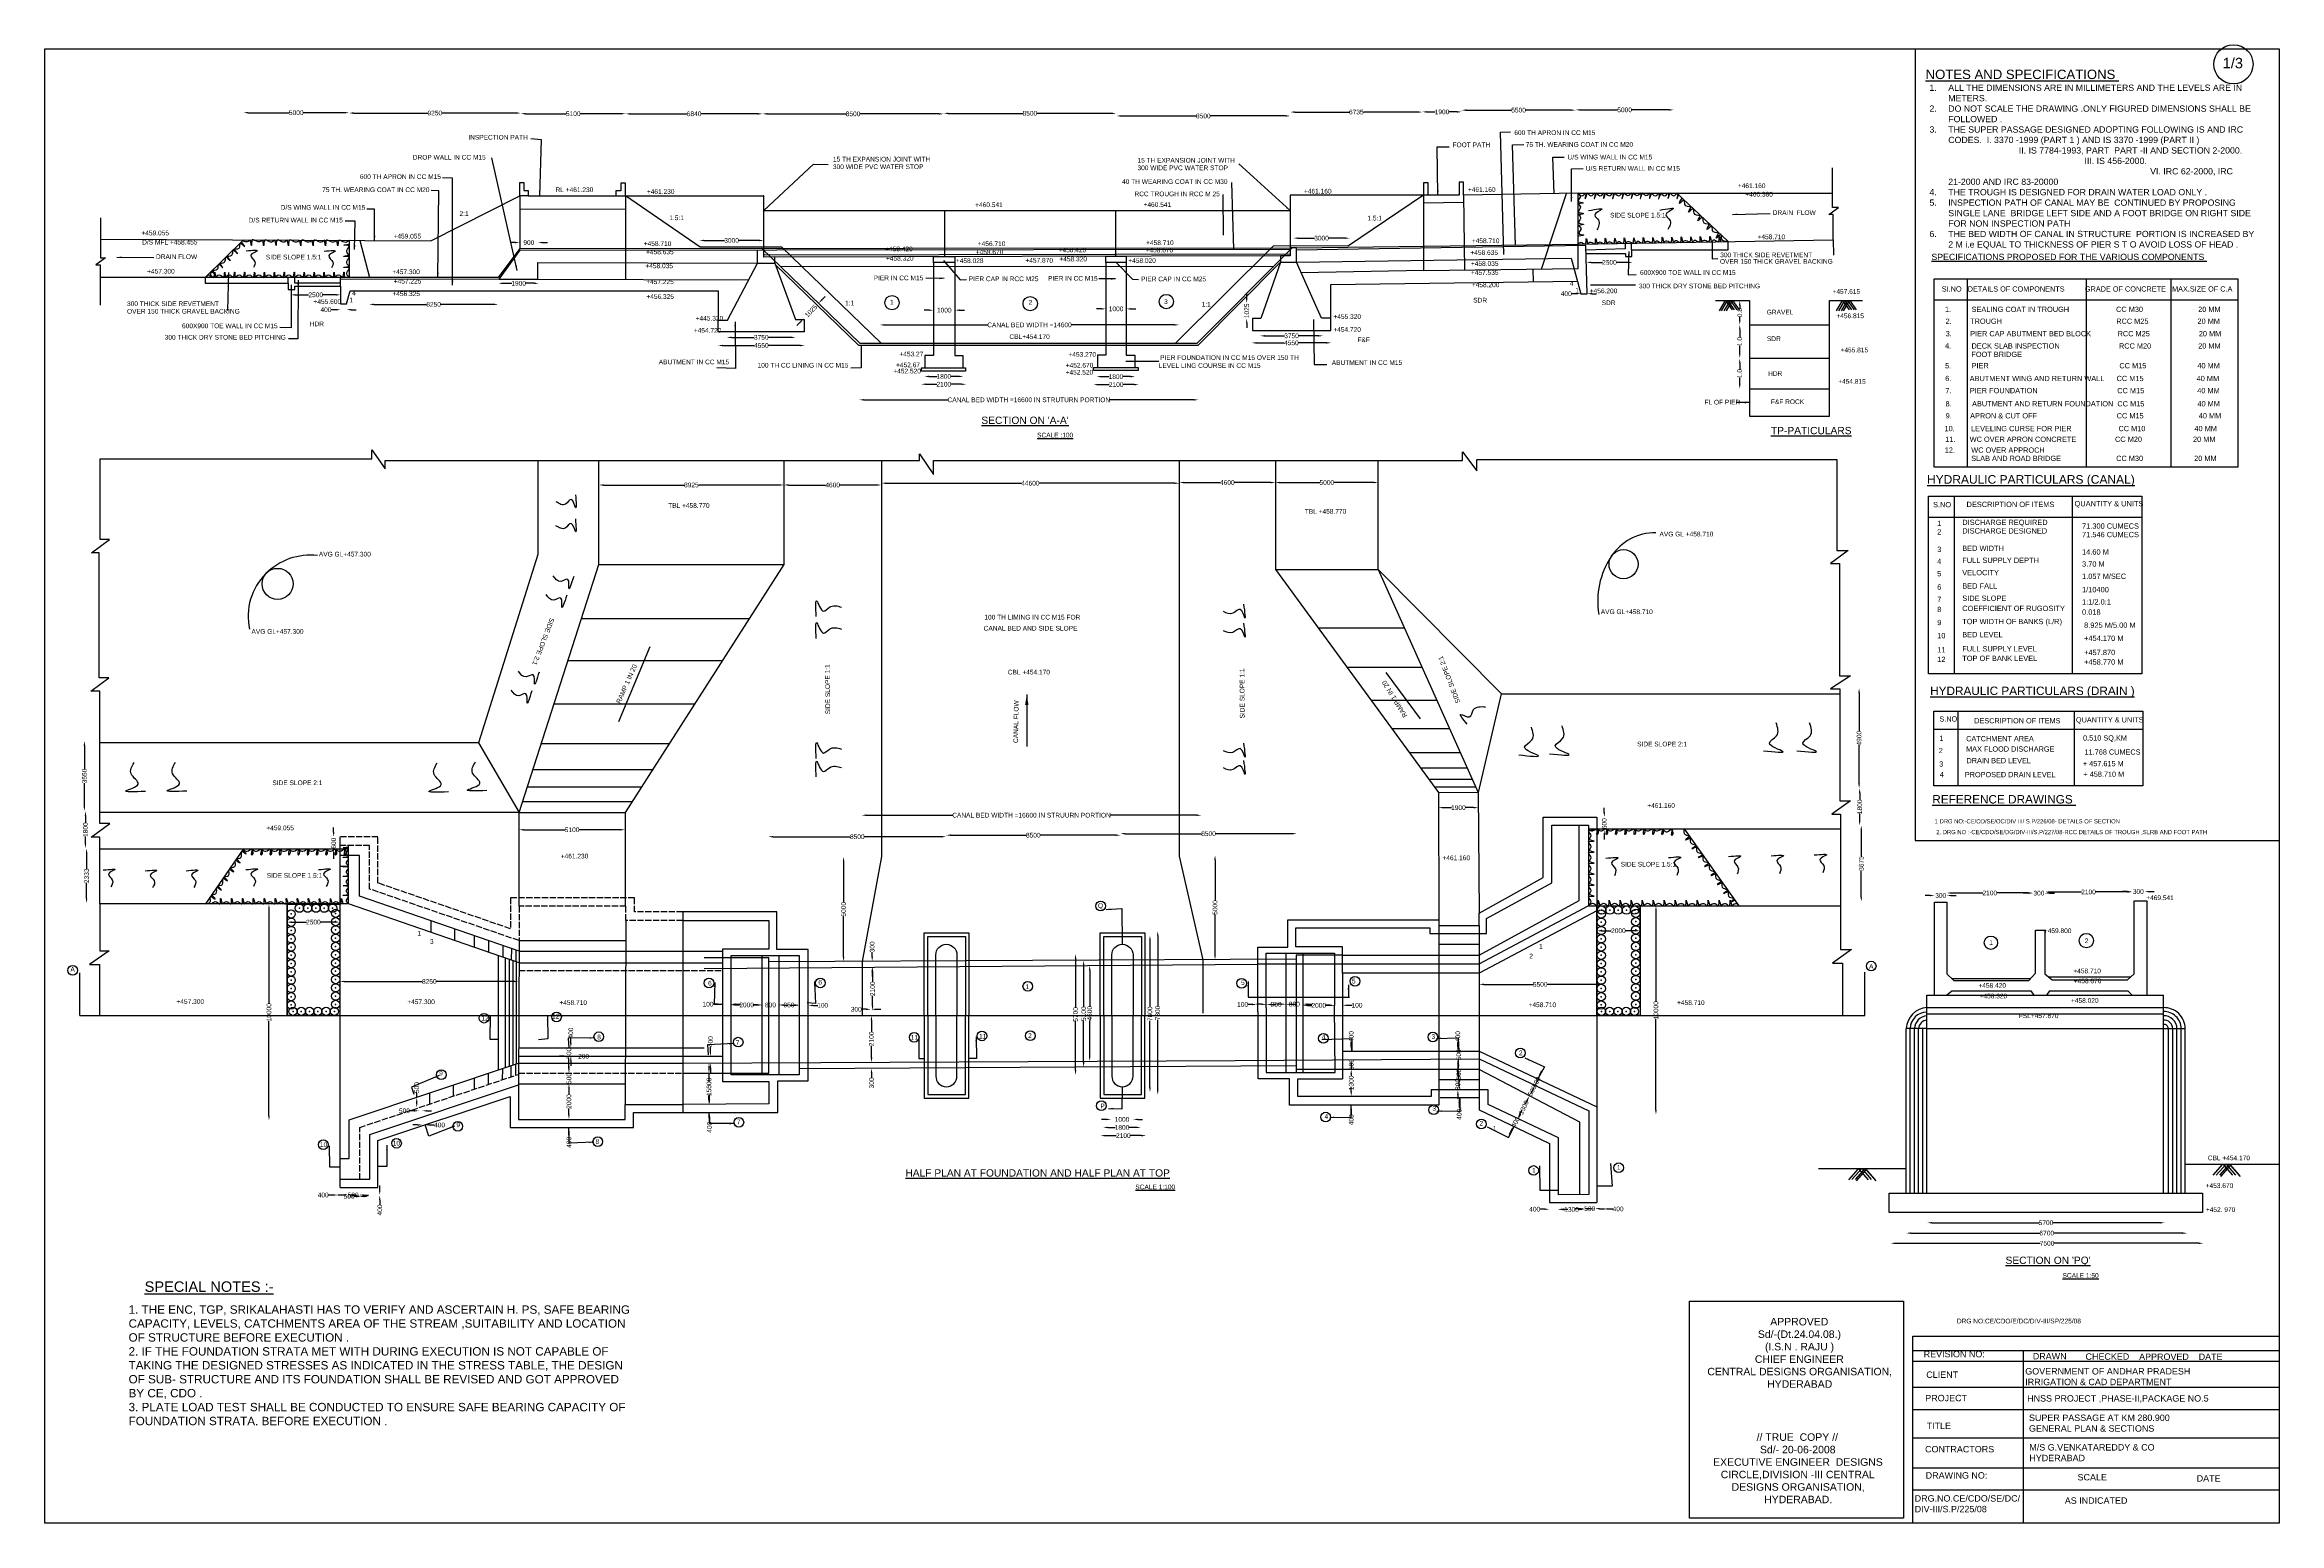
# Model space of a CAD drawing. Header units: millimetres. Extents: x 5124 to 2411930, y 2311 to 44355440.
# Drawn here: x 2304979 to 2411930, y 44284658 to 44355440 of the extents above.
import ezdxf

# ---------------------------------------------------------------- set-up
doc = ezdxf.new("R2010")
doc.units = ezdxf.units.MM
doc.header["$MEASUREMENT"] = 0
doc.header["$PDMODE"] = 32
doc.header["$PDSIZE"] = 396
doc.linetypes.add('ACAD_ISO02W100', pattern=[15, 12, -3])
for name, color, linetype in [('DIMENSION', 7, 'Continuous'), ('DRAWING', 2, 'Continuous'), ('TEXT', 7, 'Continuous')]:
    doc.layers.add(name, color=color, linetype=linetype)
doc.styles.get("Standard").update_dxf_attribs({"font": 'arial.ttf', "height": 225})
doc.dimstyles.get("Standard").update_dxf_attribs({"dimtxt": 225, "dimasz": 225, "dimexe": 0.18, "dimexo": 0.0625, "dimgap": 0.09, "dimtad": 0, "dimdec": 0, "dimzin": 0, "dimdsep": 46, "dimtxsty": 'Standard', "dimcen": 0.09, "dimse1": 1, "dimse2": 1, "dimadec": 0, "dimazin": 0, "dimtfac": 1, "dimtdec": 0, "dimtofl": 0, "dimtmove": 0, "dimatfit": 3, "dimfxl": 1, "dimtolj": 1, "dimtzin": 0, "dimarcsym": 0})

# ---------------------------------------------------------------- blocks, each defined once
blk = doc.blocks.new('*D54')
at = {"layer": 'Defpoints', "color": 0}
for p in [(2314491, 44352212), (2319548, 44352184), (2319548, 44352173)]:
    blk.add_point(p, dxfattribs=at)
at = {"layer": 'DIMENSION', "color": 0, "lineweight": -2}
for p, q in [((2314716, 44352184), (2316684, 44352184)), ((2319323, 44352184), (2317355, 44352184))]:
    blk.add_line(p, q, dxfattribs=at)
at = {"layer": 'DIMENSION', "color": 0}
for points in [[(2314716, 44352221), (2314716, 44352146), (2314491, 44352184)], [(2319323, 44352221), (2319323, 44352146), (2319548, 44352184)]]:
    blk.add_solid(points, dxfattribs=at)
at = {"layer": 'DIMENSION', "color": 0, "insert": (2317019, 44352184), "char_height": 225, "attachment_point": 5}
blk.add_mtext('\\A1;5000', dxfattribs=at)
blk = doc.blocks.new('*D55')
at = {"layer": 'Defpoints', "color": 0}
for p in [(2319537, 44352182), (2327767, 44352167), (2327767, 44352167)]:
    blk.add_point(p, dxfattribs=at)
at = {"layer": 'DIMENSION', "color": 0, "lineweight": -2}
for p, q in [((2319762, 44352167), (2323316, 44352167)), ((2327542, 44352167), (2323987, 44352167))]:
    blk.add_line(p, q, dxfattribs=at)
at = {"layer": 'DIMENSION', "color": 0}
for points in [[(2319762, 44352205), (2319762, 44352130), (2319537, 44352167)], [(2327542, 44352205), (2327542, 44352130), (2327767, 44352167)]]:
    blk.add_solid(points, dxfattribs=at)
at = {"layer": 'DIMENSION', "color": 0, "insert": (2323652, 44352167), "char_height": 225, "attachment_point": 5}
blk.add_mtext('\\A1;9250', dxfattribs=at)
blk = doc.blocks.new('*D56')
at = {"layer": 'Defpoints', "color": 0}
for p in [(2327767, 44352167), (2332784, 44352135), (2332784, 44352135)]:
    blk.add_point(p, dxfattribs=at)
at = {"layer": 'DIMENSION', "color": 0, "lineweight": -2}
for p, q in [((2327992, 44352135), (2329940, 44352135)), ((2332559, 44352135), (2330611, 44352135))]:
    blk.add_line(p, q, dxfattribs=at)
at = {"layer": 'DIMENSION', "color": 0}
for points in [[(2327992, 44352173), (2327992, 44352098), (2327767, 44352135)], [(2332559, 44352173), (2332559, 44352098), (2332784, 44352135)]]:
    blk.add_solid(points, dxfattribs=at)
at = {"layer": 'DIMENSION', "color": 0, "insert": (2330276, 44352135), "char_height": 225, "attachment_point": 5}
blk.add_mtext('\\A1;5100', dxfattribs=at)
blk = doc.blocks.new('*D57')
at = {"layer": 'Defpoints', "color": 0}
for p in [(2332784, 44352135), (2339334, 44352129), (2339334, 44352111)]:
    blk.add_point(p, dxfattribs=at)
at = {"layer": 'DIMENSION', "color": 0, "lineweight": -2}
for p, q in [((2333009, 44352129), (2335723, 44352129)), ((2339109, 44352129), (2336395, 44352129))]:
    blk.add_line(p, q, dxfattribs=at)
at = {"layer": 'DIMENSION', "color": 0}
for points in [[(2333009, 44352166), (2333009, 44352091), (2332784, 44352129)], [(2339109, 44352166), (2339109, 44352091), (2339334, 44352129)]]:
    blk.add_solid(points, dxfattribs=at)
at = {"layer": 'DIMENSION', "color": 0, "insert": (2336059, 44352129), "char_height": 225, "attachment_point": 5}
blk.add_mtext('\\A1;6840', dxfattribs=at)
blk = doc.blocks.new('*D58')
at = {"layer": 'Defpoints', "color": 0}
for p in [(2339334, 44352111), (2348003, 44352127), (2348003, 44352127)]:
    blk.add_point(p, dxfattribs=at)
at = {"layer": 'DIMENSION', "color": 0, "lineweight": -2}
for p, q in [((2339559, 44352127), (2343332, 44352127)), ((2347778, 44352127), (2344004, 44352127))]:
    blk.add_line(p, q, dxfattribs=at)
at = {"layer": 'DIMENSION', "color": 0}
for points in [[(2339559, 44352165), (2339559, 44352090), (2339334, 44352127)], [(2347778, 44352165), (2347778, 44352090), (2348003, 44352127)]]:
    blk.add_solid(points, dxfattribs=at)
at = {"layer": 'DIMENSION', "color": 0, "insert": (2343668, 44352127), "char_height": 225, "attachment_point": 5}
blk.add_mtext('\\A1;8500', dxfattribs=at)
blk = doc.blocks.new('*D59')
at = {"layer": 'Defpoints', "color": 0}
for p in [(2348003, 44352127), (2356262, 44352153), (2356262, 44352128)]:
    blk.add_point(p, dxfattribs=at)
at = {"layer": 'DIMENSION', "color": 0, "lineweight": -2}
for p, q in [((2348228, 44352153), (2351796, 44352153)), ((2356037, 44352153), (2352468, 44352153))]:
    blk.add_line(p, q, dxfattribs=at)
at = {"layer": 'DIMENSION', "color": 0}
for points in [[(2348228, 44352191), (2348228, 44352116), (2348003, 44352153)], [(2356037, 44352191), (2356037, 44352116), (2356262, 44352153)]]:
    blk.add_solid(points, dxfattribs=at)
at = {"layer": 'DIMENSION', "color": 0, "insert": (2352132, 44352153), "char_height": 225, "attachment_point": 5}
blk.add_mtext('\\A1;8500', dxfattribs=at)
blk = doc.blocks.new('*D60')
at = {"layer": 'Defpoints', "color": 0}
for p in [(2356274, 44352155), (2364595, 44352027), (2364595, 44352027)]:
    blk.add_point(p, dxfattribs=at)
at = {"layer": 'DIMENSION', "color": 0, "lineweight": -2}
for p, q in [((2356499, 44352027), (2360098, 44352027)), ((2364370, 44352027), (2360770, 44352027))]:
    blk.add_line(p, q, dxfattribs=at)
at = {"layer": 'DIMENSION', "color": 0}
for points in [[(2356499, 44352065), (2356499, 44351990), (2356274, 44352027)], [(2364370, 44352065), (2364370, 44351990), (2364595, 44352027)]]:
    blk.add_solid(points, dxfattribs=at)
at = {"layer": 'DIMENSION', "color": 0, "insert": (2360434, 44352027), "char_height": 225, "attachment_point": 5}
blk.add_mtext('\\A1;8500', dxfattribs=at)
blk = doc.blocks.new('*D61')
at = {"layer": 'Defpoints', "color": 0}
for p in [(2364595, 44352027), (2370916, 44352215), (2370916, 44352190)]:
    blk.add_point(p, dxfattribs=at)
at = {"layer": 'DIMENSION', "color": 0, "lineweight": -2}
for p, q in [((2364820, 44352215), (2367418, 44352215)), ((2370691, 44352215), (2368093, 44352215))]:
    blk.add_line(p, q, dxfattribs=at)
at = {"layer": 'DIMENSION', "color": 0}
for points in [[(2364820, 44352252), (2364820, 44352177), (2364595, 44352215)], [(2370691, 44352252), (2370691, 44352177), (2370916, 44352215)]]:
    blk.add_solid(points, dxfattribs=at)
at = {"layer": 'DIMENSION', "color": 0, "insert": (2367755, 44352215), "char_height": 225, "attachment_point": 5}
blk.add_mtext('\\A1;6735', dxfattribs=at)
blk = doc.blocks.new('*D62')
at = {"layer": 'Defpoints', "color": 0}
for p in [(2370916, 44352215), (2372795, 44352223), (2372795, 44352219)]:
    blk.add_point(p, dxfattribs=at)
at = {"layer": 'DIMENSION', "color": 0, "lineweight": -2}
for p, q in [((2371141, 44352223), (2371531, 44352223)), ((2372570, 44352223), (2372181, 44352223))]:
    blk.add_line(p, q, dxfattribs=at)
at = {"layer": 'DIMENSION', "color": 0}
for points in [[(2371141, 44352261), (2371141, 44352186), (2370916, 44352223)], [(2372570, 44352261), (2372570, 44352186), (2372795, 44352223)]]:
    blk.add_solid(points, dxfattribs=at)
at = {"layer": 'DIMENSION', "color": 0, "insert": (2371856, 44352223), "char_height": 225, "attachment_point": 5}
blk.add_mtext('\\A1;1900', dxfattribs=at)
blk = doc.blocks.new('*D63')
at = {"layer": 'Defpoints', "color": 0}
for p in [(2372795, 44352219), (2378248, 44352306), (2378248, 44352306)]:
    blk.add_point(p, dxfattribs=at)
at = {"layer": 'DIMENSION', "color": 0, "lineweight": -2}
for p, q in [((2373020, 44352306), (2375186, 44352306)), ((2378023, 44352306), (2375857, 44352306))]:
    blk.add_line(p, q, dxfattribs=at)
at = {"layer": 'DIMENSION', "color": 0}
for points in [[(2373020, 44352344), (2373020, 44352269), (2372795, 44352306)], [(2378023, 44352344), (2378023, 44352269), (2378248, 44352306)]]:
    blk.add_solid(points, dxfattribs=at)
at = {"layer": 'DIMENSION', "color": 0, "insert": (2375522, 44352306), "char_height": 225, "attachment_point": 5}
blk.add_mtext('\\A1;5500', dxfattribs=at)
blk = doc.blocks.new('*D64')
at = {"layer": 'Defpoints', "color": 0}
for p in [(2382939, 44352359), (2378255, 44352307), (2382939, 44352319)]:
    blk.add_point(p, dxfattribs=at)
at = {"layer": 'DIMENSION', "color": 0, "lineweight": -2}
for p, q in [((2378480, 44352319), (2380261, 44352319)), ((2382714, 44352319), (2380933, 44352319))]:
    blk.add_line(p, q, dxfattribs=at)
at = {"layer": 'DIMENSION', "color": 0}
for points in [[(2378480, 44352356), (2378480, 44352281), (2378255, 44352319)], [(2382714, 44352356), (2382714, 44352281), (2382939, 44352319)]]:
    blk.add_solid(points, dxfattribs=at)
at = {"layer": 'DIMENSION', "color": 0, "insert": (2380597, 44352319), "char_height": 225, "attachment_point": 5}
blk.add_mtext('\\A1;5000', dxfattribs=at)
blk = doc.blocks.new('*D65')
at = {"layer": 'Defpoints', "color": 0}
for p in [(2378763, 44345018), (2378763, 44344920), (2380976, 44344982)]:
    blk.add_point(p, dxfattribs=at)
at = {"layer": 'DIMENSION', "color": 0, "lineweight": -2}
for p, q in [((2378988, 44345018), (2379532, 44345018)), ((2380751, 44345018), (2380207, 44345018))]:
    blk.add_line(p, q, dxfattribs=at)
at = {"layer": 'DIMENSION', "color": 0}
for points in [[(2378988, 44345056), (2378988, 44344981), (2378763, 44345018)], [(2380751, 44345056), (2380751, 44344981), (2380976, 44345018)]]:
    blk.add_solid(points, dxfattribs=at)
at = {"layer": 'DIMENSION', "color": 0, "insert": (2379869, 44345018), "char_height": 225, "attachment_point": 5}
blk.add_mtext('\\A1;2500', dxfattribs=at)
blk = doc.blocks.new('*D66')
at = {"layer": 'Defpoints', "color": 0}
for p in [(2378508, 44343520), (2378508, 44343520), (2378802, 44343520)]:
    blk.add_point(p, dxfattribs=at)
at = {"layer": 'DIMENSION', "color": 0, "lineweight": -2}
for p, q in [((2378283, 44343520), (2378058, 44343520)), ((2379027, 44343520), (2379252, 44343520))]:
    blk.add_line(p, q, dxfattribs=at)
at = {"layer": 'DIMENSION', "color": 0}
for points in [[(2378283, 44343558), (2378283, 44343483), (2378508, 44343520)], [(2379027, 44343558), (2379027, 44343483), (2378802, 44343520)]]:
    blk.add_solid(points, dxfattribs=at)
at = {"layer": 'DIMENSION', "color": 0, "insert": (2377805, 44343520), "char_height": 225, "attachment_point": 5}
blk.add_mtext('\\A1;400', dxfattribs=at)
blk = doc.blocks.new('*D67')
at = {"layer": 'Defpoints', "color": 0}
for p in [(2364745, 44346179), (2364745, 44346120), (2367435, 44346108)]:
    blk.add_point(p, dxfattribs=at)
at = {"layer": 'DIMENSION', "color": 0, "lineweight": -2}
for p, q in [((2364970, 44346179), (2365754, 44346179)), ((2367210, 44346179), (2366426, 44346179))]:
    blk.add_line(p, q, dxfattribs=at)
at = {"layer": 'DIMENSION', "color": 0}
for points in [[(2364970, 44346216), (2364970, 44346141), (2364745, 44346179)], [(2367210, 44346216), (2367210, 44346141), (2367435, 44346179)]]:
    blk.add_solid(points, dxfattribs=at)
at = {"layer": 'DIMENSION', "color": 0, "insert": (2366090, 44346179), "char_height": 225, "attachment_point": 5}
blk.add_mtext('\\A1;3000', dxfattribs=at)
blk = doc.blocks.new('*D68')
at = {"layer": 'Defpoints', "color": 0}
for p in [(2362045, 44343064), (2362509, 44342336), (2362782, 44342336)]:
    blk.add_point(p, dxfattribs=at)
at = {"layer": 'DIMENSION', "color": 0, "lineweight": -2}
for p, q in [((2362509, 44343289), (2362509, 44343514)), ((2362509, 44342111), (2362509, 44341886))]:
    blk.add_line(p, q, dxfattribs=at)
at = {"layer": 'DIMENSION', "color": 0}
for points in [[(2362471, 44343289), (2362546, 44343289), (2362509, 44343064)], [(2362471, 44342111), (2362546, 44342111), (2362509, 44342336)]]:
    blk.add_solid(points, dxfattribs=at)
at = {"layer": 'DIMENSION', "color": 0, "insert": (2362509, 44342700), "char_height": 225, "attachment_point": 5, "rotation": 90}
blk.add_mtext('\\A1;1025', dxfattribs=at)
blk = doc.blocks.new('*D69')
at = {"layer": 'Defpoints', "color": 0}
for p in [(2363151, 44341523), (2366157, 44341507), (2366157, 44341502)]:
    blk.add_point(p, dxfattribs=at)
at = {"layer": 'DIMENSION', "color": 0, "lineweight": -2}
for p, q in [((2363376, 44341502), (2364318, 44341502)), ((2365932, 44341502), (2364990, 44341502))]:
    blk.add_line(p, q, dxfattribs=at)
at = {"layer": 'DIMENSION', "color": 0}
for points in [[(2363376, 44341540), (2363376, 44341465), (2363151, 44341502)], [(2365932, 44341540), (2365932, 44341465), (2366157, 44341502)]]:
    blk.add_solid(points, dxfattribs=at)
at = {"layer": 'DIMENSION', "color": 0, "insert": (2364654, 44341502), "char_height": 225, "attachment_point": 5}
blk.add_mtext('\\A1;3750', dxfattribs=at)
blk = doc.blocks.new('*D70')
at = {"layer": 'Defpoints', "color": 0}
for p in [(2362742, 44341084), (2366552, 44341165), (2366552, 44341129)]:
    blk.add_point(p, dxfattribs=at)
at = {"layer": 'DIMENSION', "color": 0, "lineweight": -2}
for p, q in [((2362967, 44341165), (2364307, 44341165)), ((2366327, 44341165), (2364987, 44341165))]:
    blk.add_line(p, q, dxfattribs=at)
at = {"layer": 'DIMENSION', "color": 0}
for points in [[(2362967, 44341203), (2362967, 44341128), (2362742, 44341165)], [(2366327, 44341203), (2366327, 44341128), (2366552, 44341165)]]:
    blk.add_solid(points, dxfattribs=at)
at = {"layer": 'DIMENSION', "color": 0, "insert": (2364647, 44341165), "char_height": 225, "attachment_point": 5}
blk.add_mtext('\\A1;4550', dxfattribs=at)
blk = doc.blocks.new('*D71')
at = {"layer": 'Defpoints', "color": 0}
for p in [(2344951, 44342026), (2344951, 44341963), (2359273, 44342015)]:
    blk.add_point(p, dxfattribs=at)
at = {"layer": 'DIMENSION', "color": 0, "lineweight": -2}
for p, q in [((2345176, 44342026), (2350105, 44342026)), ((2359048, 44342026), (2354119, 44342026))]:
    blk.add_line(p, q, dxfattribs=at)
at = {"layer": 'DIMENSION', "color": 0}
for points in [[(2345176, 44342064), (2345176, 44341989), (2344951, 44342026)], [(2359048, 44342064), (2359048, 44341989), (2359273, 44342026)]]:
    blk.add_solid(points, dxfattribs=at)
at = {"layer": 'DIMENSION', "color": 0, "insert": (2352112, 44342026), "char_height": 225, "attachment_point": 5}
blk.add_mtext('\\A1;CANAL BED WIDTH =14600', dxfattribs=at)
blk = doc.blocks.new('*D72')
at = {"layer": 'Defpoints', "color": 0}
for p in [(2347522, 44342731), (2347522, 44342731), (2348545, 44342731)]:
    blk.add_point(p, dxfattribs=at)
at = {"layer": 'DIMENSION', "color": 0, "lineweight": -2}
for p, q in [((2347297, 44342731), (2347072, 44342731)), ((2348770, 44342731), (2348995, 44342731))]:
    blk.add_line(p, q, dxfattribs=at)
at = {"layer": 'DIMENSION', "color": 0}
for points in [[(2347297, 44342768), (2347297, 44342693), (2347522, 44342731)], [(2348770, 44342768), (2348770, 44342693), (2348545, 44342731)]]:
    blk.add_solid(points, dxfattribs=at)
at = {"layer": 'DIMENSION', "color": 0, "insert": (2348034, 44342731), "char_height": 225, "attachment_point": 5}
blk.add_mtext('\\A1;1000', dxfattribs=at)
blk = doc.blocks.new('*D73')
at = {"layer": 'Defpoints', "color": 0}
for p in [(2355769, 44342793), (2355769, 44342793), (2356747, 44342793)]:
    blk.add_point(p, dxfattribs=at)
at = {"layer": 'DIMENSION', "color": 0, "lineweight": -2}
for p, q in [((2355544, 44342793), (2355319, 44342793)), ((2356972, 44342793), (2357197, 44342793))]:
    blk.add_line(p, q, dxfattribs=at)
at = {"layer": 'DIMENSION', "color": 0}
for points in [[(2355544, 44342831), (2355544, 44342756), (2355769, 44342793)], [(2356972, 44342831), (2356972, 44342756), (2356747, 44342793)]]:
    blk.add_solid(points, dxfattribs=at)
at = {"layer": 'DIMENSION', "color": 0, "insert": (2356258, 44342793), "char_height": 225, "attachment_point": 5}
blk.add_mtext('\\A1;1000', dxfattribs=at)
blk = doc.blocks.new('*D74')
at = {"layer": 'Defpoints', "color": 0}
for p in [(2337623, 44341428), (2337623, 44341406), (2340920, 44341390)]:
    blk.add_point(p, dxfattribs=at)
at = {"layer": 'DIMENSION', "color": 0, "lineweight": -2}
for p, q in [((2337848, 44341428), (2338936, 44341428)), ((2340695, 44341428), (2339607, 44341428))]:
    blk.add_line(p, q, dxfattribs=at)
at = {"layer": 'DIMENSION', "color": 0}
for points in [[(2337848, 44341465), (2337848, 44341390), (2337623, 44341428)], [(2340695, 44341465), (2340695, 44341390), (2340920, 44341428)]]:
    blk.add_solid(points, dxfattribs=at)
at = {"layer": 'DIMENSION', "color": 0, "insert": (2339272, 44341428), "char_height": 225, "attachment_point": 5}
blk.add_mtext('\\A1;3750', dxfattribs=at)
blk = doc.blocks.new('*D75')
at = {"layer": 'Defpoints', "color": 0}
for p in [(2337207, 44341040), (2337207, 44341013), (2341351, 44340996)]:
    blk.add_point(p, dxfattribs=at)
at = {"layer": 'DIMENSION', "color": 0, "lineweight": -2}
for p, q in [((2337432, 44341040), (2338939, 44341040)), ((2341126, 44341040), (2339619, 44341040))]:
    blk.add_line(p, q, dxfattribs=at)
at = {"layer": 'DIMENSION', "color": 0}
for points in [[(2337432, 44341077), (2337432, 44341002), (2337207, 44341040)], [(2341126, 44341077), (2341126, 44341002), (2341351, 44341040)]]:
    blk.add_solid(points, dxfattribs=at)
at = {"layer": 'DIMENSION', "color": 0, "insert": (2339279, 44341040), "char_height": 225, "attachment_point": 5}
blk.add_mtext('\\A1;4550', dxfattribs=at)
blk = doc.blocks.new('*D76')
at = {"layer": 'Defpoints', "color": 0}
for p in [(2347081, 44339559), (2347081, 44339536), (2348944, 44339521)]:
    blk.add_point(p, dxfattribs=at)
at = {"layer": 'DIMENSION', "color": 0, "lineweight": -2}
for p, q in [((2347306, 44339559), (2347687, 44339559)), ((2348719, 44339559), (2348337, 44339559))]:
    blk.add_line(p, q, dxfattribs=at)
at = {"layer": 'DIMENSION', "color": 0}
for points in [[(2347306, 44339596), (2347306, 44339521), (2347081, 44339559)], [(2348719, 44339596), (2348719, 44339521), (2348944, 44339559)]]:
    blk.add_solid(points, dxfattribs=at)
at = {"layer": 'DIMENSION', "color": 0, "insert": (2348012, 44339559), "char_height": 225, "attachment_point": 5}
blk.add_mtext('\\A1;1800', dxfattribs=at)
blk = doc.blocks.new('*D77')
at = {"layer": 'Defpoints', "color": 0}
for p in [(2346935, 44339185), (2346935, 44339172), (2349087, 44339141)]:
    blk.add_point(p, dxfattribs=at)
at = {"layer": 'DIMENSION', "color": 0, "lineweight": -2}
for p, q in [((2347160, 44339185), (2347673, 44339185)), ((2348862, 44339185), (2348349, 44339185))]:
    blk.add_line(p, q, dxfattribs=at)
at = {"layer": 'DIMENSION', "color": 0}
for points in [[(2347160, 44339223), (2347160, 44339148), (2346935, 44339185)], [(2348862, 44339223), (2348862, 44339148), (2349087, 44339185)]]:
    blk.add_solid(points, dxfattribs=at)
at = {"layer": 'DIMENSION', "color": 0, "insert": (2348011, 44339185), "char_height": 225, "attachment_point": 5}
blk.add_mtext('\\A1;2100', dxfattribs=at)
blk = doc.blocks.new('*D78')
at = {"layer": 'Defpoints', "color": 0}
for p in [(2355326, 44339549), (2355326, 44339549), (2357174, 44339586)]:
    blk.add_point(p, dxfattribs=at)
at = {"layer": 'DIMENSION', "color": 0, "lineweight": -2}
for p, q in [((2355551, 44339549), (2355925, 44339549)), ((2356949, 44339549), (2356575, 44339549))]:
    blk.add_line(p, q, dxfattribs=at)
at = {"layer": 'DIMENSION', "color": 0}
for points in [[(2355551, 44339587), (2355551, 44339512), (2355326, 44339549)], [(2356949, 44339587), (2356949, 44339512), (2357174, 44339549)]]:
    blk.add_solid(points, dxfattribs=at)
at = {"layer": 'DIMENSION', "color": 0, "insert": (2356250, 44339549), "char_height": 225, "attachment_point": 5}
blk.add_mtext('\\A1;1800', dxfattribs=at)
blk = doc.blocks.new('*D79')
at = {"layer": 'Defpoints', "color": 0}
for p in [(2355173, 44339167), (2355173, 44339167), (2357350, 44339174)]:
    blk.add_point(p, dxfattribs=at)
at = {"layer": 'DIMENSION', "color": 0, "lineweight": -2}
for p, q in [((2355398, 44339167), (2355924, 44339167)), ((2357125, 44339167), (2356599, 44339167))]:
    blk.add_line(p, q, dxfattribs=at)
at = {"layer": 'DIMENSION', "color": 0}
for points in [[(2355398, 44339204), (2355398, 44339129), (2355173, 44339167)], [(2357125, 44339204), (2357125, 44339129), (2357350, 44339167)]]:
    blk.add_solid(points, dxfattribs=at)
at = {"layer": 'DIMENSION', "color": 0, "insert": (2356262, 44339167), "char_height": 225, "attachment_point": 5}
blk.add_mtext('\\A1;2100', dxfattribs=at)
blk = doc.blocks.new('*D80')
at = {"layer": 'Defpoints', "color": 0}
for p in [(2343968, 44338490), (2360194, 44338500), (2343968, 44338438)]:
    blk.add_point(p, dxfattribs=at)
at = {"layer": 'DIMENSION', "color": 0, "lineweight": -2}
for p, q in [((2344193, 44338438), (2348211, 44338438)), ((2359969, 44338438), (2355951, 44338438))]:
    blk.add_line(p, q, dxfattribs=at)
at = {"layer": 'DIMENSION', "color": 0}
for points in [[(2344193, 44338476), (2344193, 44338401), (2343968, 44338438)], [(2359969, 44338476), (2359969, 44338401), (2360194, 44338438)]]:
    blk.add_solid(points, dxfattribs=at)
at = {"layer": 'DIMENSION', "color": 0, "insert": (2352081, 44338438), "char_height": 225, "attachment_point": 5}
blk.add_mtext('\\A1;CANAL BED WIDTH =16600 IN STRUTURN PORTION', dxfattribs=at)
blk = doc.blocks.new('*D81')
at = {"layer": 'Defpoints', "color": 0}
for p in [(2336316, 44346068), (2336316, 44346051), (2339395, 44346063)]:
    blk.add_point(p, dxfattribs=at)
at = {"layer": 'DIMENSION', "color": 0, "lineweight": -2}
for p, q in [((2336541, 44346068), (2337520, 44346068)), ((2339170, 44346068), (2338191, 44346068))]:
    blk.add_line(p, q, dxfattribs=at)
at = {"layer": 'DIMENSION', "color": 0}
for points in [[(2336541, 44346105), (2336541, 44346030), (2336316, 44346068)], [(2339170, 44346105), (2339170, 44346030), (2339395, 44346068)]]:
    blk.add_solid(points, dxfattribs=at)
at = {"layer": 'DIMENSION', "color": 0, "insert": (2337855, 44346068), "char_height": 225, "attachment_point": 5}
blk.add_mtext('\\A1;3000', dxfattribs=at)
blk = doc.blocks.new('*D82')
at = {"layer": 'Defpoints', "color": 0}
for p in [(2326694, 44344017), (2326694, 44344013), (2328631, 44343985)]:
    blk.add_point(p, dxfattribs=at)
at = {"layer": 'DIMENSION', "color": 0, "lineweight": -2}
for p, q in [((2326919, 44344017), (2327338, 44344017)), ((2328406, 44344017), (2327988, 44344017))]:
    blk.add_line(p, q, dxfattribs=at)
at = {"layer": 'DIMENSION', "color": 0}
for points in [[(2326919, 44344054), (2326919, 44343979), (2326694, 44344017)], [(2328406, 44344054), (2328406, 44343979), (2328631, 44344017)]]:
    blk.add_solid(points, dxfattribs=at)
at = {"layer": 'DIMENSION', "color": 0, "insert": (2327663, 44344017), "char_height": 225, "attachment_point": 5}
blk.add_mtext('\\A1;1900', dxfattribs=at)
blk = doc.blocks.new('*D83')
at = {"layer": 'Defpoints', "color": 0}
for p in [(2327717, 44345968), (2327717, 44345688), (2328588, 44345688)]:
    blk.add_point(p, dxfattribs=at)
at = {"layer": 'DIMENSION', "color": 0, "lineweight": -2}
for p, q in [((2327492, 44345968), (2327267, 44345968)), ((2328813, 44345968), (2329038, 44345968))]:
    blk.add_line(p, q, dxfattribs=at)
at = {"layer": 'DIMENSION', "color": 0}
for points in [[(2327492, 44346006), (2327492, 44345931), (2327717, 44345968)], [(2328813, 44346006), (2328813, 44345931), (2328588, 44345968)]]:
    blk.add_solid(points, dxfattribs=at)
at = {"layer": 'DIMENSION', "color": 0, "insert": (2328152, 44345968), "char_height": 225, "attachment_point": 5}
blk.add_mtext('\\A1;900', dxfattribs=at)
blk = doc.blocks.new('*D84')
at = {"layer": 'Defpoints', "color": 0}
for p in [(2320503, 44343009), (2320503, 44342720), (2326683, 44342688)]:
    blk.add_point(p, dxfattribs=at)
at = {"layer": 'DIMENSION', "color": 0, "lineweight": -2}
for p, q in [((2320728, 44343009), (2323257, 44343009)), ((2326458, 44343009), (2323928, 44343009))]:
    blk.add_line(p, q, dxfattribs=at)
at = {"layer": 'DIMENSION', "color": 0}
for points in [[(2320728, 44343047), (2320728, 44342972), (2320503, 44343009)], [(2326458, 44343047), (2326458, 44342972), (2326683, 44343009)]]:
    blk.add_solid(points, dxfattribs=at)
at = {"layer": 'DIMENSION', "color": 0, "insert": (2323593, 44343009), "char_height": 225, "attachment_point": 5}
blk.add_mtext('\\A1;8250', dxfattribs=at)
blk = doc.blocks.new('*D85')
at = {"layer": 'Defpoints', "color": 0}
for p in [(2319144, 44343042), (2319144, 44342754), (2319430, 44343042)]:
    blk.add_point(p, dxfattribs=at)
at = {"layer": 'DIMENSION', "color": 0, "lineweight": -2}
for p, q in [((2318919, 44342754), (2318694, 44342754)), ((2319655, 44342754), (2319880, 44342754))]:
    blk.add_line(p, q, dxfattribs=at)
at = {"layer": 'DIMENSION', "color": 0}
for points in [[(2318919, 44342791), (2318919, 44342716), (2319144, 44342754)], [(2319655, 44342791), (2319655, 44342716), (2319430, 44342754)]]:
    blk.add_solid(points, dxfattribs=at)
at = {"layer": 'DIMENSION', "color": 0, "insert": (2318441, 44342754), "char_height": 225, "attachment_point": 5}
blk.add_mtext('\\A1;400', dxfattribs=at)
blk = doc.blocks.new('*D86')
at = {"layer": 'Defpoints', "color": 0}
for p in [(2316758, 44343464), (2316758, 44343434), (2319144, 44343407)]:
    blk.add_point(p, dxfattribs=at)
at = {"layer": 'DIMENSION', "color": 0, "lineweight": -2}
for p, q in [((2316983, 44343464), (2317613, 44343464)), ((2318919, 44343464), (2318289, 44343464))]:
    blk.add_line(p, q, dxfattribs=at)
at = {"layer": 'DIMENSION', "color": 0}
for points in [[(2316983, 44343502), (2316983, 44343427), (2316758, 44343464)], [(2318919, 44343502), (2318919, 44343427), (2319144, 44343464)]]:
    blk.add_solid(points, dxfattribs=at)
at = {"layer": 'DIMENSION', "color": 0, "insert": (2317951, 44343464), "char_height": 225, "attachment_point": 5}
blk.add_mtext('\\A1;2500', dxfattribs=at)
blk = doc.blocks.new('*D87')
at = {"layer": 'Defpoints', "color": 0}
for p in [(2363879, 44334480), (2363879, 44334480), (2368806, 44334480)]:
    blk.add_point(p, dxfattribs=at)
at = {"layer": 'DIMENSION', "color": 0, "lineweight": -2}
for p, q in [((2364104, 44334480), (2366007, 44334480)), ((2368581, 44334480), (2366678, 44334480))]:
    blk.add_line(p, q, dxfattribs=at)
at = {"layer": 'DIMENSION', "color": 0}
for points in [[(2364104, 44334518), (2364104, 44334443), (2363879, 44334480)], [(2368581, 44334518), (2368581, 44334443), (2368806, 44334480)]]:
    blk.add_solid(points, dxfattribs=at)
at = {"layer": 'DIMENSION', "color": 0, "insert": (2366343, 44334480), "char_height": 225, "attachment_point": 5}
blk.add_mtext('\\A1;5000', dxfattribs=at)
blk = doc.blocks.new('*D88')
at = {"layer": 'Defpoints', "color": 0}
for p in [(2359284, 44334480), (2359284, 44334480), (2363879, 44334480)]:
    blk.add_point(p, dxfattribs=at)
at = {"layer": 'DIMENSION', "color": 0, "lineweight": -2}
for p, q in [((2359509, 44334480), (2361241, 44334480)), ((2363654, 44334480), (2361922, 44334480))]:
    blk.add_line(p, q, dxfattribs=at)
at = {"layer": 'DIMENSION', "color": 0}
for points in [[(2359509, 44334518), (2359509, 44334443), (2359284, 44334480)], [(2363654, 44334518), (2363654, 44334443), (2363879, 44334480)]]:
    blk.add_solid(points, dxfattribs=at)
at = {"layer": 'DIMENSION', "color": 0, "insert": (2361581, 44334480), "char_height": 225, "attachment_point": 5}
blk.add_mtext('\\A1;4600', dxfattribs=at)
blk = doc.blocks.new('*D89')
at = {"layer": 'Defpoints', "color": 0}
for p in [(2345027, 44334480), (2345027, 44334448), (2359284, 44334480)]:
    blk.add_point(p, dxfattribs=at)
at = {"layer": 'DIMENSION', "color": 0, "lineweight": -2}
for p, q in [((2345252, 44334448), (2351728, 44334448)), ((2359059, 44334448), (2352583, 44334448))]:
    blk.add_line(p, q, dxfattribs=at)
at = {"layer": 'DIMENSION', "color": 0}
for points in [[(2345252, 44334485), (2345252, 44334410), (2345027, 44334448)], [(2359059, 44334485), (2359059, 44334410), (2359284, 44334448)]]:
    blk.add_solid(points, dxfattribs=at)
at = {"layer": 'DIMENSION', "color": 0, "insert": (2352155, 44334448), "char_height": 225, "attachment_point": 5}
blk.add_mtext('\\A1;44600', dxfattribs=at)
blk = doc.blocks.new('*D90')
at = {"layer": 'Defpoints', "color": 0}
for p in [(2340356, 44334480), (2340356, 44334362), (2345027, 44334480)]:
    blk.add_point(p, dxfattribs=at)
at = {"layer": 'DIMENSION', "color": 0, "lineweight": -2}
for p, q in [((2340581, 44334362), (2342351, 44334362)), ((2344802, 44334362), (2343032, 44334362))]:
    blk.add_line(p, q, dxfattribs=at)
at = {"layer": 'DIMENSION', "color": 0}
for points in [[(2340581, 44334400), (2340581, 44334325), (2340356, 44334362)], [(2344802, 44334400), (2344802, 44334325), (2345027, 44334362)]]:
    blk.add_solid(points, dxfattribs=at)
at = {"layer": 'DIMENSION', "color": 0, "insert": (2342692, 44334362), "char_height": 225, "attachment_point": 5}
blk.add_mtext('\\A1;4600', dxfattribs=at)
blk = doc.blocks.new('*D91')
at = {"layer": 'Defpoints', "color": 0}
for p in [(2331507, 44334362), (2331507, 44334362), (2340356, 44334362)]:
    blk.add_point(p, dxfattribs=at)
at = {"layer": 'DIMENSION', "color": 0, "lineweight": -2}
for p, q in [((2331732, 44334362), (2335594, 44334362)), ((2340131, 44334362), (2336268, 44334362))]:
    blk.add_line(p, q, dxfattribs=at)
at = {"layer": 'DIMENSION', "color": 0}
for points in [[(2331732, 44334400), (2331732, 44334325), (2331507, 44334362)], [(2340131, 44334400), (2340131, 44334325), (2340356, 44334362)]]:
    blk.add_solid(points, dxfattribs=at)
at = {"layer": 'DIMENSION', "color": 0, "insert": (2335931, 44334362), "char_height": 225, "attachment_point": 5}
blk.add_mtext('\\A1;8925', dxfattribs=at)
blk = doc.blocks.new('*D92')
at = {"layer": 'Defpoints', "color": 0}
for p in [(2306910, 44322115), (2306879, 44318751), (2306978, 44318751)]:
    blk.add_point(p, dxfattribs=at)
at = {"layer": 'DIMENSION', "color": 0, "lineweight": -2}
for p, q in [((2306879, 44321890), (2306879, 44320769)), ((2306879, 44318976), (2306879, 44320097))]:
    blk.add_line(p, q, dxfattribs=at)
at = {"layer": 'DIMENSION', "color": 0}
for points in [[(2306842, 44321890), (2306917, 44321890), (2306879, 44322115)], [(2306842, 44318976), (2306917, 44318976), (2306879, 44318751)]]:
    blk.add_solid(points, dxfattribs=at)
at = {"layer": 'DIMENSION', "color": 0, "insert": (2306879, 44320433), "char_height": 225, "attachment_point": 5, "rotation": 90}
blk.add_mtext('\\A1;3550', dxfattribs=at)
blk = doc.blocks.new('*D93')
at = {"layer": 'Defpoints', "color": 0}
for p in [(2306879, 44318751), (2306924, 44316975), (2306932, 44316975)]:
    blk.add_point(p, dxfattribs=at)
at = {"layer": 'DIMENSION', "color": 0, "lineweight": -2}
for p, q in [((2306932, 44318526), (2306932, 44318188)), ((2306932, 44317200), (2306932, 44317538))]:
    blk.add_line(p, q, dxfattribs=at)
at = {"layer": 'DIMENSION', "color": 0}
for points in [[(2306894, 44318526), (2306969, 44318526), (2306932, 44318751)], [(2306894, 44317200), (2306969, 44317200), (2306932, 44316975)]]:
    blk.add_solid(points, dxfattribs=at)
at = {"layer": 'DIMENSION', "color": 0, "insert": (2306932, 44317863), "char_height": 225, "attachment_point": 5, "rotation": 90}
blk.add_mtext('\\A1;1800', dxfattribs=at)
blk = doc.blocks.new('*D94')
at = {"layer": 'Defpoints', "color": 0}
for p in [(2306933, 44316967), (2306962, 44314341), (2306984, 44314341)]:
    blk.add_point(p, dxfattribs=at)
at = {"layer": 'DIMENSION', "color": 0, "lineweight": -2}
for p, q in [((2306984, 44316742), (2306984, 44315992)), ((2306984, 44314566), (2306984, 44315316))]:
    blk.add_line(p, q, dxfattribs=at)
at = {"layer": 'DIMENSION', "color": 0}
for points in [[(2306947, 44316742), (2307022, 44316742), (2306984, 44316967)], [(2306947, 44314566), (2307022, 44314566), (2306984, 44314341)]]:
    blk.add_solid(points, dxfattribs=at)
at = {"layer": 'DIMENSION', "color": 0, "insert": (2306984, 44315654), "char_height": 225, "attachment_point": 5, "rotation": 90}
blk.add_mtext('\\A1;2333', dxfattribs=at)
blk = doc.blocks.new('*D95')
at = {"layer": 'Defpoints', "color": 0}
for p in [(2318809, 44317512), (2319102, 44317512), (2319102, 44316923)]:
    blk.add_point(p, dxfattribs=at)
at = {"layer": 'DIMENSION', "color": 0, "lineweight": -2}
for p, q in [((2318809, 44317737), (2318809, 44317962)), ((2318809, 44316698), (2318809, 44316473))]:
    blk.add_line(p, q, dxfattribs=at)
at = {"layer": 'DIMENSION', "color": 0}
for points in [[(2318771, 44317737), (2318846, 44317737), (2318809, 44317512)], [(2318771, 44316698), (2318846, 44316698), (2318809, 44316923)]]:
    blk.add_solid(points, dxfattribs=at)
at = {"layer": 'DIMENSION', "color": 0, "insert": (2318809, 44317218), "char_height": 225, "attachment_point": 5, "rotation": 90}
blk.add_mtext('\\A1;600', dxfattribs=at)
blk = doc.blocks.new('*D96')
at = {"layer": 'Defpoints', "color": 0}
for p in [(2316579, 44313438), (2316579, 44313438), (2319102, 44313441)]:
    blk.add_point(p, dxfattribs=at)
at = {"layer": 'DIMENSION', "color": 0, "lineweight": -2}
for p, q in [((2316804, 44313438), (2317503, 44313438)), ((2318877, 44313438), (2318178, 44313438))]:
    blk.add_line(p, q, dxfattribs=at)
at = {"layer": 'DIMENSION', "color": 0}
for points in [[(2316804, 44313476), (2316804, 44313401), (2316579, 44313438)], [(2318877, 44313476), (2318877, 44313401), (2319102, 44313438)]]:
    blk.add_solid(points, dxfattribs=at)
at = {"layer": 'DIMENSION', "color": 0, "insert": (2317840, 44313438), "char_height": 225, "attachment_point": 5}
blk.add_mtext('\\A1;2500', dxfattribs=at)
blk = doc.blocks.new('*D97')
at = {"layer": 'Defpoints', "color": 0}
for p in [(2315781, 44314305), (2315700, 44303939), (2315713, 44303939)]:
    blk.add_point(p, dxfattribs=at)
at = {"layer": 'DIMENSION', "color": 0, "lineweight": -2}
for p, q in [((2315713, 44314080), (2315713, 44309534)), ((2315713, 44304164), (2315713, 44308709))]:
    blk.add_line(p, q, dxfattribs=at)
at = {"layer": 'DIMENSION', "color": 0}
for points in [[(2315676, 44314080), (2315751, 44314080), (2315713, 44314305)], [(2315676, 44304164), (2315751, 44304164), (2315713, 44303939)]]:
    blk.add_solid(points, dxfattribs=at)
at = {"layer": 'DIMENSION', "color": 0, "insert": (2315713, 44309122), "char_height": 225, "attachment_point": 5, "rotation": 90}
blk.add_mtext('\\A1;10000', dxfattribs=at)
blk = doc.blocks.new('*D98')
at = {"layer": 'Defpoints', "color": 0}
for p in [(2319102, 44310626), (2327676, 44310596), (2327676, 44310596)]:
    blk.add_point(p, dxfattribs=at)
at = {"layer": 'DIMENSION', "color": 0, "lineweight": -2}
for p, q in [((2319327, 44310596), (2323053, 44310596)), ((2327451, 44310596), (2323725, 44310596))]:
    blk.add_line(p, q, dxfattribs=at)
at = {"layer": 'DIMENSION', "color": 0}
for points in [[(2319327, 44310633), (2319327, 44310558), (2319102, 44310596)], [(2327451, 44310633), (2327451, 44310558), (2327676, 44310596)]]:
    blk.add_solid(points, dxfattribs=at)
at = {"layer": 'DIMENSION', "color": 0, "insert": (2323389, 44310596), "char_height": 225, "attachment_point": 5}
blk.add_mtext('\\A1;8250', dxfattribs=at)
blk = doc.blocks.new('*D99')
at = {"layer": 'Defpoints', "color": 0}
for p in [(2320487, 44300374), (2321004, 44300359), (2321015, 44300359)]:
    blk.add_point(p, dxfattribs=at)
at = {"layer": 'DIMENSION', "color": 0, "lineweight": -2}
for p, q in [((2321015, 44300599), (2321015, 44300824)), ((2321015, 44300134), (2321015, 44299909))]:
    blk.add_line(p, q, dxfattribs=at)
at = {"layer": 'DIMENSION', "color": 0}
for points in [[(2320977, 44300599), (2321052, 44300599), (2321015, 44300374)], [(2320977, 44300134), (2321052, 44300134), (2321015, 44300359)]]:
    blk.add_solid(points, dxfattribs=at)
at = {"layer": 'DIMENSION', "color": 0, "insert": (2321015, 44299657), "char_height": 225, "attachment_point": 5, "rotation": 90}
blk.add_mtext('\\A1;400', dxfattribs=at)
blk = doc.blocks.new('*D100')
at = {"layer": 'Defpoints', "color": 0}
for p in [(2320024, 44300366), (2320024, 44300306), (2320487, 44300374)]:
    blk.add_point(p, dxfattribs=at)
at = {"layer": 'DIMENSION', "color": 0, "lineweight": -2}
for p, q in [((2320024, 44300306), (2319799, 44300306)), ((2320262, 44300306), (2320249, 44300306))]:
    blk.add_line(p, q, dxfattribs=at)
at = {"layer": 'DIMENSION', "color": 0}
for points in [[(2320249, 44300344), (2320249, 44300269), (2320024, 44300306)], [(2320262, 44300344), (2320262, 44300269), (2320487, 44300306)]]:
    blk.add_solid(points, dxfattribs=at)
at = {"layer": 'DIMENSION', "color": 0, "insert": (2319551, 44300306), "char_height": 225, "attachment_point": 5}
blk.add_mtext('\\A1;500', dxfattribs=at)
blk = doc.blocks.new('*D101')
at = {"layer": 'Defpoints', "color": 0}
for p in [(2319462, 44300374), (2319462, 44300374), (2320024, 44300366)]:
    blk.add_point(p, dxfattribs=at)
at = {"layer": 'DIMENSION', "color": 0, "lineweight": -2}
for p, q in [((2319237, 44300374), (2319012, 44300374)), ((2320249, 44300374), (2320474, 44300374))]:
    blk.add_line(p, q, dxfattribs=at)
at = {"layer": 'DIMENSION', "color": 0}
for points in [[(2319237, 44300411), (2319237, 44300336), (2319462, 44300374)], [(2320249, 44300411), (2320249, 44300336), (2320024, 44300374)]]:
    blk.add_solid(points, dxfattribs=at)
at = {"layer": 'DIMENSION', "color": 0, "insert": (2319743, 44300374), "char_height": 225, "attachment_point": 5}
blk.add_mtext('\\A1;500', dxfattribs=at)
blk = doc.blocks.new('*D102')
at = {"layer": 'Defpoints', "color": 0}
for p in [(2319012, 44300374), (2319012, 44300374), (2319462, 44300374)]:
    blk.add_point(p, dxfattribs=at)
at = {"layer": 'DIMENSION', "color": 0, "lineweight": -2}
for p, q in [((2318787, 44300374), (2318562, 44300374)), ((2319687, 44300374), (2319912, 44300374))]:
    blk.add_line(p, q, dxfattribs=at)
at = {"layer": 'DIMENSION', "color": 0}
for points in [[(2318787, 44300411), (2318787, 44300336), (2319012, 44300374)], [(2319687, 44300411), (2319687, 44300336), (2319462, 44300374)]]:
    blk.add_solid(points, dxfattribs=at)
at = {"layer": 'DIMENSION', "color": 0, "insert": (2318309, 44300374), "char_height": 225, "attachment_point": 5}
blk.add_mtext('\\A1;400', dxfattribs=at)
blk = doc.blocks.new('*D103')
at = {"layer": 'Defpoints', "color": 0}
for p in [(2337415, 44309509), (2337415, 44309509), (2337827, 44309509)]:
    blk.add_point(p, dxfattribs=at)
at = {"layer": 'DIMENSION', "color": 0, "lineweight": -2}
for p, q in [((2337190, 44309509), (2336965, 44309509)), ((2338052, 44309509), (2338277, 44309509))]:
    blk.add_line(p, q, dxfattribs=at)
at = {"layer": 'DIMENSION', "color": 0}
for points in [[(2337190, 44309547), (2337190, 44309472), (2337415, 44309509)], [(2338052, 44309547), (2338052, 44309472), (2337827, 44309509)]]:
    blk.add_solid(points, dxfattribs=at)
at = {"layer": 'DIMENSION', "color": 0, "insert": (2336727, 44309509), "char_height": 225, "attachment_point": 5}
blk.add_mtext('\\A1;100', dxfattribs=at)
blk = doc.blocks.new('*D104')
at = {"layer": 'Defpoints', "color": 0}
for p in [(2337827, 44309509), (2339323, 44309472), (2339323, 44309472)]:
    blk.add_point(p, dxfattribs=at)
at = {"layer": 'DIMENSION', "color": 0, "lineweight": -2}
for p, q in [((2338052, 44309472), (2338238, 44309472)), ((2339098, 44309472), (2338913, 44309472))]:
    blk.add_line(p, q, dxfattribs=at)
at = {"layer": 'DIMENSION', "color": 0}
for points in [[(2338052, 44309510), (2338052, 44309435), (2337827, 44309472)], [(2339098, 44309510), (2339098, 44309435), (2339323, 44309472)]]:
    blk.add_solid(points, dxfattribs=at)
at = {"layer": 'DIMENSION', "color": 0, "insert": (2338575, 44309472), "char_height": 225, "attachment_point": 5}
blk.add_mtext('\\A1;2000', dxfattribs=at)
blk = doc.blocks.new('*D105')
at = {"layer": 'Defpoints', "color": 0}
for p in [(2339323, 44309472), (2340109, 44309472), (2340109, 44309469)]:
    blk.add_point(p, dxfattribs=at)
at = {"layer": 'DIMENSION', "color": 0, "lineweight": -2}
for p, q in [((2339098, 44309469), (2338873, 44309469)), ((2340334, 44309469), (2340559, 44309469))]:
    blk.add_line(p, q, dxfattribs=at)
at = {"layer": 'DIMENSION', "color": 0}
for points in [[(2339098, 44309507), (2339098, 44309432), (2339323, 44309469)], [(2340334, 44309507), (2340334, 44309432), (2340109, 44309469)]]:
    blk.add_solid(points, dxfattribs=at)
at = {"layer": 'DIMENSION', "color": 0, "insert": (2339716, 44309469), "char_height": 225, "attachment_point": 5}
blk.add_mtext('\\A1;800', dxfattribs=at)
blk = doc.blocks.new('*D106')
at = {"layer": 'Defpoints', "color": 0}
for p in [(2340109, 44309469), (2341092, 44309469), (2341092, 44309469)]:
    blk.add_point(p, dxfattribs=at)
at = {"layer": 'DIMENSION', "color": 0, "lineweight": -2}
for p, q in [((2340334, 44309469), (2340353, 44309469)), ((2340867, 44309469), (2340849, 44309469))]:
    blk.add_line(p, q, dxfattribs=at)
at = {"layer": 'DIMENSION', "color": 0}
for points in [[(2340334, 44309507), (2340334, 44309432), (2340109, 44309469)], [(2340867, 44309507), (2340867, 44309432), (2341092, 44309469)]]:
    blk.add_solid(points, dxfattribs=at)
at = {"layer": 'DIMENSION', "color": 0, "insert": (2340601, 44309469), "char_height": 225, "attachment_point": 5}
blk.add_mtext('\\A1;950', dxfattribs=at)
blk = doc.blocks.new('*D107')
at = {"layer": 'Defpoints', "color": 0}
for p in [(2341092, 44309469), (2341526, 44309469), (2341526, 44309452)]:
    blk.add_point(p, dxfattribs=at)
at = {"layer": 'DIMENSION', "color": 0, "lineweight": -2}
for p, q in [((2340867, 44309452), (2340642, 44309452)), ((2341751, 44309452), (2341976, 44309452))]:
    blk.add_line(p, q, dxfattribs=at)
at = {"layer": 'DIMENSION', "color": 0}
for points in [[(2340867, 44309490), (2340867, 44309415), (2341092, 44309452)], [(2341751, 44309490), (2341751, 44309415), (2341526, 44309452)]]:
    blk.add_solid(points, dxfattribs=at)
at = {"layer": 'DIMENSION', "color": 0, "insert": (2342214, 44309452), "char_height": 225, "attachment_point": 5}
blk.add_mtext('\\A1;100', dxfattribs=at)
blk = doc.blocks.new('*D108')
at = {"layer": 'Defpoints', "color": 0}
for p in [(2336742, 44307013), (2336742, 44306692), (2336841, 44307013)]:
    blk.add_point(p, dxfattribs=at)
at = {"layer": 'DIMENSION', "color": 0, "lineweight": -2}
for p, q in [((2336841, 44307238), (2336841, 44307463)), ((2336841, 44306467), (2336841, 44306242))]:
    blk.add_line(p, q, dxfattribs=at)
at = {"layer": 'DIMENSION', "color": 0}
for points in [[(2336804, 44307238), (2336879, 44307238), (2336841, 44307013)], [(2336804, 44306467), (2336879, 44306467), (2336841, 44306692)]]:
    blk.add_solid(points, dxfattribs=at)
at = {"layer": 'DIMENSION', "color": 0, "insert": (2336841, 44307716), "char_height": 225, "attachment_point": 5, "rotation": 90}
blk.add_mtext('\\A1;400', dxfattribs=at)
blk = doc.blocks.new('*D109')
at = {"layer": 'Defpoints', "color": 0}
for p in [(2336843, 44306693), (2336773, 44306202), (2336843, 44306202)]:
    blk.add_point(p, dxfattribs=at)
at = {"layer": 'DIMENSION', "color": 0, "lineweight": -2}
for p, q in [((2336773, 44306468), (2336773, 44306427)), ((2336773, 44306202), (2336773, 44305977))]:
    blk.add_line(p, q, dxfattribs=at)
at = {"layer": 'DIMENSION', "color": 0}
for points in [[(2336736, 44306468), (2336811, 44306468), (2336773, 44306693)], [(2336736, 44306427), (2336811, 44306427), (2336773, 44306202)]]:
    blk.add_solid(points, dxfattribs=at)
at = {"layer": 'DIMENSION', "color": 0, "insert": (2336773, 44305728), "char_height": 225, "attachment_point": 5, "rotation": 90}
blk.add_mtext('\\A1;500', dxfattribs=at)
blk = doc.blocks.new('*D110')
at = {"layer": 'Defpoints', "color": 0}
for p in [(2336773, 44306202), (2336773, 44306202), (2336767, 44304720)]:
    blk.add_point(p, dxfattribs=at)
at = {"layer": 'DIMENSION', "color": 0, "lineweight": -2}
for p, q in [((2336773, 44305977), (2336773, 44305786)), ((2336773, 44304945), (2336773, 44305136))]:
    blk.add_line(p, q, dxfattribs=at)
at = {"layer": 'DIMENSION', "color": 0}
for points in [[(2336736, 44305977), (2336811, 44305977), (2336773, 44306202)], [(2336736, 44304945), (2336811, 44304945), (2336773, 44304720)]]:
    blk.add_solid(points, dxfattribs=at)
at = {"layer": 'DIMENSION', "color": 0, "insert": (2336773, 44305461), "char_height": 225, "attachment_point": 5, "rotation": 90}
blk.add_mtext('\\A1;1500', dxfattribs=at)
blk = doc.blocks.new('*D111')
at = {"layer": 'Defpoints', "color": 0}
for p in [(2336779, 44304720), (2336779, 44304320), (2336798, 44304320)]:
    blk.add_point(p, dxfattribs=at)
at = {"layer": 'DIMENSION', "color": 0, "lineweight": -2}
for p, q in [((2336798, 44304945), (2336798, 44305170)), ((2336798, 44304095), (2336798, 44303870))]:
    blk.add_line(p, q, dxfattribs=at)
at = {"layer": 'DIMENSION', "color": 0}
for points in [[(2336760, 44304945), (2336835, 44304945), (2336798, 44304720)], [(2336760, 44304095), (2336835, 44304095), (2336798, 44304320)]]:
    blk.add_solid(points, dxfattribs=at)
at = {"layer": 'DIMENSION', "color": 0, "insert": (2336798, 44303617), "char_height": 225, "attachment_point": 5, "rotation": 90}
blk.add_mtext('\\A1;400', dxfattribs=at)
blk = doc.blocks.new('*D112')
at = {"layer": 'Defpoints', "color": 0}
for p in [(2330070, 44303995), (2330070, 44303600), (2330070, 44303600)]:
    blk.add_point(p, dxfattribs=at)
at = {"layer": 'DIMENSION', "color": 0, "lineweight": -2}
for p, q in [((2330070, 44304220), (2330070, 44304445)), ((2330070, 44303375), (2330070, 44303150))]:
    blk.add_line(p, q, dxfattribs=at)
at = {"layer": 'DIMENSION', "color": 0}
for points in [[(2330033, 44304220), (2330108, 44304220), (2330070, 44303995)], [(2330033, 44303375), (2330108, 44303375), (2330070, 44303600)]]:
    blk.add_solid(points, dxfattribs=at)
at = {"layer": 'DIMENSION', "color": 0, "insert": (2330070, 44302897), "char_height": 225, "attachment_point": 5, "rotation": 90}
blk.add_mtext('\\A1;400', dxfattribs=at)
blk = doc.blocks.new('*D113')
at = {"layer": 'Defpoints', "color": 0}
for p in [(2330071, 44305702), (2330070, 44303995), (2330070, 44303995)]:
    blk.add_point(p, dxfattribs=at)
at = {"layer": 'DIMENSION', "color": 0, "lineweight": -2}
for p, q in [((2330070, 44305477), (2330070, 44305186)), ((2330070, 44304220), (2330070, 44304511))]:
    blk.add_line(p, q, dxfattribs=at)
at = {"layer": 'DIMENSION', "color": 0}
for points in [[(2330033, 44305477), (2330108, 44305477), (2330070, 44305702)], [(2330033, 44304220), (2330108, 44304220), (2330070, 44303995)]]:
    blk.add_solid(points, dxfattribs=at)
at = {"layer": 'DIMENSION', "color": 0, "insert": (2330070, 44304849), "char_height": 225, "attachment_point": 5, "rotation": 90}
blk.add_mtext('\\A1;2000', dxfattribs=at)
blk = doc.blocks.new('*D114')
at = {"layer": 'Defpoints', "color": 0}
for p in [(2330071, 44306203), (2330071, 44305702), (2330071, 44305702)]:
    blk.add_point(p, dxfattribs=at)
at = {"layer": 'DIMENSION', "color": 0, "lineweight": -2}
for p, q in [((2330071, 44306428), (2330071, 44306653)), ((2330071, 44305477), (2330071, 44305252))]:
    blk.add_line(p, q, dxfattribs=at)
at = {"layer": 'DIMENSION', "color": 0}
for points in [[(2330033, 44306428), (2330108, 44306428), (2330071, 44306203)], [(2330033, 44305477), (2330108, 44305477), (2330071, 44305702)]]:
    blk.add_solid(points, dxfattribs=at)
at = {"layer": 'DIMENSION', "color": 0, "insert": (2330071, 44305952), "char_height": 225, "attachment_point": 5, "rotation": 90}
blk.add_mtext('\\A1;500', dxfattribs=at)
blk = doc.blocks.new('*D115')
at = {"layer": 'Defpoints', "color": 0}
for p in [(2330071, 44306687), (2330071, 44306687), (2330071, 44306203)]:
    blk.add_point(p, dxfattribs=at)
at = {"layer": 'DIMENSION', "color": 0, "lineweight": -2}
for p, q in [((2330071, 44306687), (2330071, 44306912)), ((2330071, 44306428), (2330071, 44306462))]:
    blk.add_line(p, q, dxfattribs=at)
at = {"layer": 'DIMENSION', "color": 0}
for points in [[(2330033, 44306462), (2330108, 44306462), (2330071, 44306687)], [(2330033, 44306428), (2330108, 44306428), (2330071, 44306203)]]:
    blk.add_solid(points, dxfattribs=at)
at = {"layer": 'DIMENSION', "color": 0, "insert": (2330071, 44307161), "char_height": 225, "attachment_point": 5, "rotation": 90}
blk.add_mtext('\\A1;500', dxfattribs=at)
blk = doc.blocks.new('*D116')
at = {"layer": 'Defpoints', "color": 0}
for p in [(2330071, 44307014), (2330071, 44307014), (2330071, 44306687)]:
    blk.add_point(p, dxfattribs=at)
at = {"layer": 'DIMENSION', "color": 0, "lineweight": -2}
for p, q in [((2329846, 44307014), (2329621, 44307014)), ((2330296, 44307014), (2330521, 44307014))]:
    blk.add_line(p, q, dxfattribs=at)
at = {"layer": 'DIMENSION', "color": 0}
for points in [[(2329846, 44307051), (2329846, 44306976), (2330071, 44307014)], [(2330296, 44307051), (2330296, 44306976), (2330071, 44307014)]]:
    blk.add_solid(points, dxfattribs=at)
at = {"layer": 'DIMENSION', "color": 0, "insert": (2330771, 44307014), "char_height": 225, "attachment_point": 5}
blk.add_mtext('\\A1;200', dxfattribs=at)
blk = doc.blocks.new('*D117')
at = {"layer": 'Defpoints', "color": 0}
for p in [(2330071, 44307424), (2330071, 44307014), (2330161, 44307424)]:
    blk.add_point(p, dxfattribs=at)
at = {"layer": 'DIMENSION', "color": 0, "lineweight": -2}
for p, q in [((2330161, 44307649), (2330161, 44307874)), ((2330161, 44306789), (2330161, 44306564))]:
    blk.add_line(p, q, dxfattribs=at)
at = {"layer": 'DIMENSION', "color": 0}
for points in [[(2330123, 44307649), (2330198, 44307649), (2330161, 44307424)], [(2330123, 44306789), (2330198, 44306789), (2330161, 44307014)]]:
    blk.add_solid(points, dxfattribs=at)
at = {"layer": 'DIMENSION', "color": 0, "insert": (2330161, 44308127), "char_height": 225, "attachment_point": 5, "rotation": 90}
blk.add_mtext('\\A1;400', dxfattribs=at)
blk = doc.blocks.new('*D118')
at = {"layer": 'Defpoints', "color": 0}
for p in [(2323050, 44304103), (2323175, 44303728), (2323175, 44303728)]:
    blk.add_point(p, dxfattribs=at)
at = {"layer": 'DIMENSION', "color": 0, "lineweight": -2}
for p, q in [((2322825, 44303728), (2322600, 44303728)), ((2323400, 44303728), (2323625, 44303728))]:
    blk.add_line(p, q, dxfattribs=at)
at = {"layer": 'DIMENSION', "color": 0}
for points in [[(2322825, 44303766), (2322825, 44303691), (2323050, 44303728)], [(2323400, 44303766), (2323400, 44303691), (2323175, 44303728)]]:
    blk.add_solid(points, dxfattribs=at)
at = {"layer": 'DIMENSION', "color": 0, "insert": (2323877, 44303728), "char_height": 225, "attachment_point": 5}
blk.add_mtext('\\A1;400', dxfattribs=at)
blk = doc.blocks.new('*D119')
at = {"layer": 'Defpoints', "color": 0}
for p in [(2322898, 44304559), (2322898, 44304404), (2323050, 44304103)]:
    blk.add_point(p, dxfattribs=at)
at = {"layer": 'DIMENSION', "color": 0, "lineweight": -2}
for p, q in [((2322673, 44304404), (2322448, 44304404)), ((2323275, 44304404), (2323500, 44304404))]:
    blk.add_line(p, q, dxfattribs=at)
at = {"layer": 'DIMENSION', "color": 0}
for points in [[(2322673, 44304441), (2322673, 44304366), (2322898, 44304404)], [(2323275, 44304441), (2323275, 44304366), (2323050, 44304404)]]:
    blk.add_solid(points, dxfattribs=at)
at = {"layer": 'DIMENSION', "color": 0, "insert": (2322199, 44304404), "char_height": 225, "attachment_point": 5}
blk.add_mtext('\\A1;500', dxfattribs=at)
blk = doc.blocks.new('*D120')
at = {"layer": 'Defpoints', "color": 0}
for p in [(2322736, 44305043), (2322786, 44305043), (2322898, 44304559)]:
    blk.add_point(p, dxfattribs=at)
at = {"layer": 'DIMENSION', "color": 0, "lineweight": -2}
for p, q in [((2322786, 44305043), (2322786, 44305268)), ((2322786, 44304784), (2322786, 44304818))]:
    blk.add_line(p, q, dxfattribs=at)
at = {"layer": 'DIMENSION', "color": 0}
for points in [[(2322749, 44304818), (2322824, 44304818), (2322786, 44305043)], [(2322749, 44304784), (2322824, 44304784), (2322786, 44304559)]]:
    blk.add_solid(points, dxfattribs=at)
at = {"layer": 'DIMENSION', "color": 0, "insert": (2322786, 44305517), "char_height": 225, "attachment_point": 5, "rotation": 90}
blk.add_mtext('\\A1;500', dxfattribs=at)
blk = doc.blocks.new('*D121')
at = {"layer": 'Defpoints', "color": 0}
for p in [(2344549, 44306732), (2344550, 44306437), (2344555, 44306437)]:
    blk.add_point(p, dxfattribs=at)
at = {"layer": 'DIMENSION', "color": 0, "lineweight": -2}
for p, q in [((2344555, 44306957), (2344555, 44307182)), ((2344555, 44306212), (2344555, 44305987))]:
    blk.add_line(p, q, dxfattribs=at)
at = {"layer": 'DIMENSION', "color": 0}
for points in [[(2344517, 44306957), (2344592, 44306957), (2344555, 44306732)], [(2344517, 44306212), (2344592, 44306212), (2344555, 44306437)]]:
    blk.add_solid(points, dxfattribs=at)
at = {"layer": 'DIMENSION', "color": 0, "insert": (2344555, 44305739), "char_height": 225, "attachment_point": 5, "rotation": 90}
blk.add_mtext('\\A1;300', dxfattribs=at)
blk = doc.blocks.new('*D122')
at = {"layer": 'Defpoints', "color": 0}
for p in [(2344549, 44308966), (2344549, 44308966), (2344549, 44306732)]:
    blk.add_point(p, dxfattribs=at)
at = {"layer": 'DIMENSION', "color": 0, "lineweight": -2}
for p, q in [((2344549, 44308741), (2344549, 44308187)), ((2344549, 44306957), (2344549, 44307511))]:
    blk.add_line(p, q, dxfattribs=at)
at = {"layer": 'DIMENSION', "color": 0}
for points in [[(2344511, 44308741), (2344586, 44308741), (2344549, 44308966)], [(2344511, 44306957), (2344586, 44306957), (2344549, 44306732)]]:
    blk.add_solid(points, dxfattribs=at)
at = {"layer": 'DIMENSION', "color": 0, "insert": (2344549, 44307849), "char_height": 225, "attachment_point": 5, "rotation": 90}
blk.add_mtext('\\A1;2100', dxfattribs=at)
blk = doc.blocks.new('*D123')
at = {"layer": 'Defpoints', "color": 0}
for p in [(2344520, 44309263), (2344520, 44309208), (2344549, 44308966)]:
    blk.add_point(p, dxfattribs=at)
at = {"layer": 'DIMENSION', "color": 0, "lineweight": -2}
for p, q in [((2344295, 44309263), (2344070, 44309263)), ((2344774, 44309263), (2344999, 44309263))]:
    blk.add_line(p, q, dxfattribs=at)
at = {"layer": 'DIMENSION', "color": 0}
for points in [[(2344295, 44309301), (2344295, 44309226), (2344520, 44309263)], [(2344774, 44309301), (2344774, 44309226), (2344549, 44309263)]]:
    blk.add_solid(points, dxfattribs=at)
at = {"layer": 'DIMENSION', "color": 0, "insert": (2343822, 44309263), "char_height": 225, "attachment_point": 5}
blk.add_mtext('\\A1;300', dxfattribs=at)
blk = doc.blocks.new('*D124')
at = {"layer": 'Defpoints', "color": 0}
for p in [(2344504, 44311281), (2344601, 44311281), (2344520, 44309208)]:
    blk.add_point(p, dxfattribs=at)
at = {"layer": 'DIMENSION', "color": 0, "lineweight": -2}
for p, q in [((2344601, 44311056), (2344601, 44310582)), ((2344601, 44309433), (2344601, 44309907))]:
    blk.add_line(p, q, dxfattribs=at)
at = {"layer": 'DIMENSION', "color": 0}
for points in [[(2344564, 44311056), (2344639, 44311056), (2344601, 44311281)], [(2344564, 44309433), (2344639, 44309433), (2344601, 44309208)]]:
    blk.add_solid(points, dxfattribs=at)
at = {"layer": 'DIMENSION', "color": 0, "insert": (2344601, 44310245), "char_height": 225, "attachment_point": 5, "rotation": 90}
blk.add_mtext('\\A1;2100', dxfattribs=at)
blk = doc.blocks.new('*D125')
at = {"layer": 'Defpoints', "color": 0}
for p in [(2344583, 44311554), (2344600, 44311554), (2344601, 44311281)]:
    blk.add_point(p, dxfattribs=at)
at = {"layer": 'DIMENSION', "color": 0, "lineweight": -2}
for p, q in [((2344583, 44311779), (2344583, 44312004)), ((2344583, 44311056), (2344583, 44310831))]:
    blk.add_line(p, q, dxfattribs=at)
at = {"layer": 'DIMENSION', "color": 0}
for points in [[(2344546, 44311779), (2344621, 44311779), (2344583, 44311554)], [(2344546, 44311056), (2344621, 44311056), (2344583, 44311281)]]:
    blk.add_solid(points, dxfattribs=at)
at = {"layer": 'DIMENSION', "color": 0, "insert": (2344583, 44312252), "char_height": 225, "attachment_point": 5, "rotation": 90}
blk.add_mtext('\\A1;300', dxfattribs=at)
blk = doc.blocks.new('*D126')
at = {"layer": 'Defpoints', "color": 0}
for p in [(2343215, 44316559), (2343236, 44316559), (2343281, 44311547)]:
    blk.add_point(p, dxfattribs=at)
at = {"layer": 'DIMENSION', "color": 0, "lineweight": -2}
for p, q in [((2343215, 44316334), (2343215, 44314389)), ((2343215, 44311772), (2343215, 44313718))]:
    blk.add_line(p, q, dxfattribs=at)
at = {"layer": 'DIMENSION', "color": 0}
for points in [[(2343178, 44316334), (2343253, 44316334), (2343215, 44316559)], [(2343178, 44311772), (2343253, 44311772), (2343215, 44311547)]]:
    blk.add_solid(points, dxfattribs=at)
at = {"layer": 'DIMENSION', "color": 0, "insert": (2343215, 44314053), "char_height": 225, "attachment_point": 5, "rotation": 90}
blk.add_mtext('\\A1;5000', dxfattribs=at)
blk = doc.blocks.new('*D127')
at = {"layer": 'Defpoints', "color": 0}
for p in [(2339617, 44317539), (2339617, 44317525), (2348124, 44317496)]:
    blk.add_point(p, dxfattribs=at)
at = {"layer": 'DIMENSION', "color": 0, "lineweight": -2}
for p, q in [((2339842, 44317525), (2343535, 44317525)), ((2347899, 44317525), (2344206, 44317525))]:
    blk.add_line(p, q, dxfattribs=at)
at = {"layer": 'DIMENSION', "color": 0}
for points in [[(2339842, 44317562), (2339842, 44317487), (2339617, 44317525)], [(2347899, 44317562), (2347899, 44317487), (2348124, 44317525)]]:
    blk.add_solid(points, dxfattribs=at)
at = {"layer": 'DIMENSION', "color": 0, "insert": (2343871, 44317525), "char_height": 225, "attachment_point": 5}
blk.add_mtext('\\A1;8500', dxfattribs=at)
blk = doc.blocks.new('*D128')
at = {"layer": 'Defpoints', "color": 0}
for p in [(2348124, 44317525), (2356464, 44317598), (2356464, 44317598)]:
    blk.add_point(p, dxfattribs=at)
at = {"layer": 'DIMENSION', "color": 0, "lineweight": -2}
for p, q in [((2348349, 44317598), (2351959, 44317598)), ((2356239, 44317598), (2352630, 44317598))]:
    blk.add_line(p, q, dxfattribs=at)
at = {"layer": 'DIMENSION', "color": 0}
for points in [[(2348349, 44317636), (2348349, 44317561), (2348124, 44317598)], [(2356239, 44317636), (2356239, 44317561), (2356464, 44317598)]]:
    blk.add_solid(points, dxfattribs=at)
at = {"layer": 'DIMENSION', "color": 0, "insert": (2352294, 44317598), "char_height": 225, "attachment_point": 5}
blk.add_mtext('\\A1;8500', dxfattribs=at)
blk = doc.blocks.new('*D129')
at = {"layer": 'Defpoints', "color": 0}
for p in [(2356464, 44317598), (2364899, 44317671), (2364899, 44317642)]:
    blk.add_point(p, dxfattribs=at)
at = {"layer": 'DIMENSION', "color": 0, "lineweight": -2}
for p, q in [((2356689, 44317671), (2360346, 44317671)), ((2364674, 44317671), (2361018, 44317671))]:
    blk.add_line(p, q, dxfattribs=at)
at = {"layer": 'DIMENSION', "color": 0}
for points in [[(2356689, 44317709), (2356689, 44317634), (2356464, 44317671)], [(2364674, 44317709), (2364674, 44317634), (2364899, 44317671)]]:
    blk.add_solid(points, dxfattribs=at)
at = {"layer": 'DIMENSION', "color": 0, "insert": (2360682, 44317671), "char_height": 225, "attachment_point": 5}
blk.add_mtext('\\A1;8500', dxfattribs=at)
blk = doc.blocks.new('*D130')
at = {"layer": 'Defpoints', "color": 0}
for p in [(2344077, 44318855), (2344077, 44318555), (2360339, 44318864)]:
    blk.add_point(p, dxfattribs=at)
at = {"layer": 'DIMENSION', "color": 0, "lineweight": -2}
for p, q in [((2344302, 44318555), (2348434, 44318555)), ((2360114, 44318555), (2355982, 44318555))]:
    blk.add_line(p, q, dxfattribs=at)
at = {"layer": 'DIMENSION', "color": 0}
for points in [[(2344302, 44318592), (2344302, 44318517), (2344077, 44318555)], [(2360114, 44318592), (2360114, 44318517), (2360339, 44318555)]]:
    blk.add_solid(points, dxfattribs=at)
at = {"layer": 'DIMENSION', "color": 0, "insert": (2352208, 44318555), "char_height": 225, "attachment_point": 5}
blk.add_mtext('\\A1;CANAL BED WIDTH =16600 IN STRUURN PORTION', dxfattribs=at)
blk = doc.blocks.new('*D131')
at = {"layer": 'Defpoints', "color": 0}
for p in [(2354269, 44311916), (2354317, 44306123), (2354366, 44306123)]:
    blk.add_point(p, dxfattribs=at)
at = {"layer": 'DIMENSION', "color": 0, "lineweight": -2}
for p, q in [((2354317, 44311691), (2354317, 44309355)), ((2354317, 44306348), (2354317, 44308684))]:
    blk.add_line(p, q, dxfattribs=at)
at = {"layer": 'DIMENSION', "color": 0}
for points in [[(2354280, 44311691), (2354355, 44311691), (2354317, 44311916)], [(2354280, 44306348), (2354355, 44306348), (2354317, 44306123)]]:
    blk.add_solid(points, dxfattribs=at)
at = {"layer": 'DIMENSION', "color": 0, "insert": (2354317, 44309019), "char_height": 225, "attachment_point": 5, "rotation": 90}
blk.add_mtext('\\A1;5700', dxfattribs=at)
blk = doc.blocks.new('*D132')
at = {"layer": 'Defpoints', "color": 0}
for p in [(2354704, 44311606), (2354726, 44311606), (2354752, 44306495)]:
    blk.add_point(p, dxfattribs=at)
at = {"layer": 'DIMENSION', "color": 0, "lineweight": -2}
for p, q in [((2354704, 44311381), (2354704, 44309386)), ((2354704, 44306720), (2354704, 44308715))]:
    blk.add_line(p, q, dxfattribs=at)
at = {"layer": 'DIMENSION', "color": 0}
for points in [[(2354667, 44311381), (2354742, 44311381), (2354704, 44311606)], [(2354667, 44306720), (2354742, 44306720), (2354704, 44306495)]]:
    blk.add_solid(points, dxfattribs=at)
at = {"layer": 'DIMENSION', "color": 0, "insert": (2354704, 44309051), "char_height": 225, "attachment_point": 5, "rotation": 90}
blk.add_mtext('\\A1;5100', dxfattribs=at)
blk = doc.blocks.new('*D133')
at = {"layer": 'Defpoints', "color": 0}
for p in [(2355055, 44311360), (2354994, 44306785), (2355078, 44306785)]:
    blk.add_point(p, dxfattribs=at)
at = {"layer": 'DIMENSION', "color": 0, "lineweight": -2}
for p, q in [((2354994, 44311135), (2354994, 44309413)), ((2354994, 44307010), (2354994, 44308732))]:
    blk.add_line(p, q, dxfattribs=at)
at = {"layer": 'DIMENSION', "color": 0}
for points in [[(2354957, 44311135), (2355032, 44311135), (2354994, 44311360)], [(2354957, 44307010), (2355032, 44307010), (2354994, 44306785)]]:
    blk.add_solid(points, dxfattribs=at)
at = {"layer": 'DIMENSION', "color": 0, "insert": (2354994, 44309073), "char_height": 225, "attachment_point": 5, "rotation": 90}
blk.add_mtext('\\A1;4600', dxfattribs=at)
blk = doc.blocks.new('*D134')
at = {"layer": 'Defpoints', "color": 0}
for p in [(2356015, 44304029), (2357071, 44304029), (2357071, 44303992)]:
    blk.add_point(p, dxfattribs=at)
at = {"layer": 'DIMENSION', "color": 0, "lineweight": -2}
for p, q in [((2355790, 44303992), (2355565, 44303992)), ((2357296, 44303992), (2357521, 44303992))]:
    blk.add_line(p, q, dxfattribs=at)
at = {"layer": 'DIMENSION', "color": 0}
for points in [[(2355790, 44304030), (2355790, 44303955), (2356015, 44303992)], [(2357296, 44304030), (2357296, 44303955), (2357071, 44303992)]]:
    blk.add_solid(points, dxfattribs=at)
at = {"layer": 'DIMENSION', "color": 0, "insert": (2356543, 44303992), "char_height": 225, "attachment_point": 5}
blk.add_mtext('\\A1;1000', dxfattribs=at)
blk = doc.blocks.new('*D135')
at = {"layer": 'Defpoints', "color": 0}
for p in [(2355637, 44303598), (2357447, 44303610), (2357447, 44303610)]:
    blk.add_point(p, dxfattribs=at)
at = {"layer": 'DIMENSION', "color": 0, "lineweight": -2}
for p, q in [((2355862, 44303610), (2356217, 44303610)), ((2357222, 44303610), (2356867, 44303610))]:
    blk.add_line(p, q, dxfattribs=at)
at = {"layer": 'DIMENSION', "color": 0}
for points in [[(2355862, 44303648), (2355862, 44303573), (2355637, 44303610)], [(2357222, 44303648), (2357222, 44303573), (2357447, 44303610)]]:
    blk.add_solid(points, dxfattribs=at)
at = {"layer": 'DIMENSION', "color": 0, "insert": (2356542, 44303610), "char_height": 225, "attachment_point": 5}
blk.add_mtext('\\A1;1800', dxfattribs=at)
blk = doc.blocks.new('*D136')
at = {"layer": 'Defpoints', "color": 0}
for p in [(2355513, 44303195), (2357695, 44303217), (2357695, 44303212)]:
    blk.add_point(p, dxfattribs=at)
at = {"layer": 'DIMENSION', "color": 0, "lineweight": -2}
for p, q in [((2355738, 44303217), (2356266, 44303217)), ((2357470, 44303217), (2356941, 44303217))]:
    blk.add_line(p, q, dxfattribs=at)
at = {"layer": 'DIMENSION', "color": 0}
for points in [[(2355738, 44303255), (2355738, 44303180), (2355513, 44303217)], [(2357470, 44303255), (2357470, 44303180), (2357695, 44303217)]]:
    blk.add_solid(points, dxfattribs=at)
at = {"layer": 'DIMENSION', "color": 0, "insert": (2356604, 44303217), "char_height": 225, "attachment_point": 5}
blk.add_mtext('\\A1;2100', dxfattribs=at)
blk = doc.blocks.new('*D137')
at = {"layer": 'Defpoints', "color": 0}
for p in [(2358251, 44313009), (2358266, 44313009), (2358303, 44305165)]:
    blk.add_point(p, dxfattribs=at)
at = {"layer": 'DIMENSION', "color": 0, "lineweight": -2}
for p, q in [((2358251, 44312784), (2358251, 44309422)), ((2358251, 44305390), (2358251, 44308752))]:
    blk.add_line(p, q, dxfattribs=at)
at = {"layer": 'DIMENSION', "color": 0}
for points in [[(2358214, 44312784), (2358289, 44312784), (2358251, 44313009)], [(2358214, 44305390), (2358289, 44305390), (2358251, 44305165)]]:
    blk.add_solid(points, dxfattribs=at)
at = {"layer": 'DIMENSION', "color": 0, "insert": (2358251, 44309087), "char_height": 225, "attachment_point": 5, "rotation": 90}
blk.add_mtext('\\A1;7800', dxfattribs=at)
blk = doc.blocks.new('*D138')
at = {"layer": 'Defpoints', "color": 0}
for p in [(2357901, 44312793), (2357878, 44305300), (2357930, 44305300)]:
    blk.add_point(p, dxfattribs=at)
at = {"layer": 'DIMENSION', "color": 0, "lineweight": -2}
for p, q in [((2357878, 44312568), (2357878, 44309381)), ((2357878, 44305525), (2357878, 44308712))]:
    blk.add_line(p, q, dxfattribs=at)
at = {"layer": 'DIMENSION', "color": 0}
for points in [[(2357841, 44312568), (2357916, 44312568), (2357878, 44312793)], [(2357841, 44305525), (2357916, 44305525), (2357878, 44305300)]]:
    blk.add_solid(points, dxfattribs=at)
at = {"layer": 'DIMENSION', "color": 0, "insert": (2357878, 44309047), "char_height": 225, "attachment_point": 5, "rotation": 90}
blk.add_mtext('\\A1;7600', dxfattribs=at)
blk = doc.blocks.new('*D139')
at = {"layer": 'Defpoints', "color": 0}
for p in [(2360993, 44316636), (2361100, 44316636), (2361057, 44311639)]:
    blk.add_point(p, dxfattribs=at)
at = {"layer": 'DIMENSION', "color": 0, "lineweight": -2}
for p, q in [((2360993, 44316411), (2360993, 44314473)), ((2360993, 44311864), (2360993, 44313802))]:
    blk.add_line(p, q, dxfattribs=at)
at = {"layer": 'DIMENSION', "color": 0}
for points in [[(2360955, 44316411), (2361030, 44316411), (2360993, 44316636)], [(2360955, 44311864), (2361030, 44311864), (2360993, 44311639)]]:
    blk.add_solid(points, dxfattribs=at)
at = {"layer": 'DIMENSION', "color": 0, "insert": (2360993, 44314138), "char_height": 225, "attachment_point": 5, "rotation": 90}
blk.add_mtext('\\A1;5000', dxfattribs=at)
blk = doc.blocks.new('*D140')
at = {"layer": 'Defpoints', "color": 0}
for p in [(2363000, 44309493), (2363000, 44309493), (2363445, 44309484)]:
    blk.add_point(p, dxfattribs=at)
at = {"layer": 'DIMENSION', "color": 0, "lineweight": -2}
for p, q in [((2362775, 44309493), (2362550, 44309493)), ((2363670, 44309493), (2363895, 44309493))]:
    blk.add_line(p, q, dxfattribs=at)
at = {"layer": 'DIMENSION', "color": 0}
for points in [[(2362775, 44309531), (2362775, 44309456), (2363000, 44309493)], [(2363670, 44309531), (2363670, 44309456), (2363445, 44309493)]]:
    blk.add_solid(points, dxfattribs=at)
at = {"layer": 'DIMENSION', "color": 0, "insert": (2362313, 44309493), "char_height": 225, "attachment_point": 5}
blk.add_mtext('\\A1;100', dxfattribs=at)
blk = doc.blocks.new('*D141')
at = {"layer": 'Defpoints', "color": 0}
for p in [(2363445, 44309484), (2364381, 44309502), (2364381, 44309484)]:
    blk.add_point(p, dxfattribs=at)
at = {"layer": 'DIMENSION', "color": 0, "lineweight": -2}
for p, q in [((2363220, 44309502), (2362995, 44309502)), ((2364606, 44309502), (2364831, 44309502))]:
    blk.add_line(p, q, dxfattribs=at)
at = {"layer": 'DIMENSION', "color": 0}
for points in [[(2363220, 44309540), (2363220, 44309465), (2363445, 44309502)], [(2364606, 44309540), (2364606, 44309465), (2364381, 44309502)]]:
    blk.add_solid(points, dxfattribs=at)
at = {"layer": 'DIMENSION', "color": 0, "insert": (2363913, 44309502), "char_height": 225, "attachment_point": 5}
blk.add_mtext('\\A1;950', dxfattribs=at)
blk = doc.blocks.new('*D142')
at = {"layer": 'Defpoints', "color": 0}
for p in [(2364381, 44309484), (2365198, 44309511), (2365198, 44309452)]:
    blk.add_point(p, dxfattribs=at)
at = {"layer": 'DIMENSION', "color": 0, "lineweight": -2}
for p, q in [((2364156, 44309511), (2363931, 44309511)), ((2365423, 44309511), (2365648, 44309511))]:
    blk.add_line(p, q, dxfattribs=at)
at = {"layer": 'DIMENSION', "color": 0}
for points in [[(2364156, 44309549), (2364156, 44309474), (2364381, 44309511)], [(2365423, 44309549), (2365423, 44309474), (2365198, 44309511)]]:
    blk.add_solid(points, dxfattribs=at)
at = {"layer": 'DIMENSION', "color": 0, "insert": (2364789, 44309511), "char_height": 225, "attachment_point": 5}
blk.add_mtext('\\A1;800', dxfattribs=at)
blk = doc.blocks.new('*D143')
at = {"layer": 'Defpoints', "color": 0}
for p in [(2365198, 44309511), (2366716, 44309511), (2366716, 44309452)]:
    blk.add_point(p, dxfattribs=at)
at = {"layer": 'DIMENSION', "color": 0, "lineweight": -2}
for p, q in [((2365423, 44309452), (2365619, 44309452)), ((2366491, 44309452), (2366295, 44309452))]:
    blk.add_line(p, q, dxfattribs=at)
at = {"layer": 'DIMENSION', "color": 0}
for points in [[(2365423, 44309489), (2365423, 44309414), (2365198, 44309452)], [(2366491, 44309489), (2366491, 44309414), (2366716, 44309452)]]:
    blk.add_solid(points, dxfattribs=at)
at = {"layer": 'DIMENSION', "color": 0, "insert": (2365957, 44309452), "char_height": 225, "attachment_point": 5}
blk.add_mtext('\\A1;2000', dxfattribs=at)
blk = doc.blocks.new('*D144')
at = {"layer": 'Defpoints', "color": 0}
for p in [(2366716, 44309452), (2367099, 44309457), (2367099, 44309452)]:
    blk.add_point(p, dxfattribs=at)
at = {"layer": 'DIMENSION', "color": 0, "lineweight": -2}
for p, q in [((2366491, 44309457), (2366266, 44309457)), ((2367324, 44309457), (2367549, 44309457))]:
    blk.add_line(p, q, dxfattribs=at)
at = {"layer": 'DIMENSION', "color": 0}
for points in [[(2366491, 44309494), (2366491, 44309419), (2366716, 44309457)], [(2367324, 44309494), (2367324, 44309419), (2367099, 44309457)]]:
    blk.add_solid(points, dxfattribs=at)
at = {"layer": 'DIMENSION', "color": 0, "insert": (2367787, 44309457), "char_height": 225, "attachment_point": 5}
blk.add_mtext('\\A1;100', dxfattribs=at)
blk = doc.blocks.new('*D145')
at = {"layer": 'Defpoints', "color": 0}
for p in [(2367512, 44307258), (2367512, 44307258), (2367512, 44306855)]:
    blk.add_point(p, dxfattribs=at)
at = {"layer": 'DIMENSION', "color": 0, "lineweight": -2}
for p, q in [((2367512, 44307483), (2367512, 44307708)), ((2367512, 44306630), (2367512, 44306405))]:
    blk.add_line(p, q, dxfattribs=at)
at = {"layer": 'DIMENSION', "color": 0}
for points in [[(2367474, 44307483), (2367549, 44307483), (2367512, 44307258)], [(2367474, 44306630), (2367549, 44306630), (2367512, 44306855)]]:
    blk.add_solid(points, dxfattribs=at)
at = {"layer": 'DIMENSION', "color": 0, "insert": (2367512, 44307960), "char_height": 225, "attachment_point": 5, "rotation": 90}
blk.add_mtext('\\A1;400', dxfattribs=at)
blk = doc.blocks.new('*D146')
at = {"layer": 'Defpoints', "color": 0}
for p in [(2367512, 44306855), (2367512, 44306389), (2367512, 44306389)]:
    blk.add_point(p, dxfattribs=at)
at = {"layer": 'DIMENSION', "color": 0, "lineweight": -2}
blk.add_line((2367512, 44306630), (2367512, 44306614), dxfattribs=at)
at = {"layer": 'DIMENSION', "color": 0}
for points in [[(2367474, 44306630), (2367549, 44306630), (2367512, 44306855)], [(2367474, 44306614), (2367549, 44306614), (2367512, 44306389)]]:
    blk.add_solid(points, dxfattribs=at)
at = {"layer": 'DIMENSION', "color": 0, "insert": (2367512, 44306622), "char_height": 225, "attachment_point": 5, "rotation": 90}
blk.add_mtext('\\A1;500', dxfattribs=at)
blk = doc.blocks.new('*D147')
at = {"layer": 'Defpoints', "color": 0}
for p in [(2367512, 44306389), (2367512, 44305096), (2367512, 44305096)]:
    blk.add_point(p, dxfattribs=at)
at = {"layer": 'DIMENSION', "color": 0, "lineweight": -2}
for p, q in [((2367512, 44306164), (2367512, 44306067)), ((2367512, 44305321), (2367512, 44305417))]:
    blk.add_line(p, q, dxfattribs=at)
at = {"layer": 'DIMENSION', "color": 0}
for points in [[(2367474, 44306164), (2367549, 44306164), (2367512, 44306389)], [(2367474, 44305321), (2367549, 44305321), (2367512, 44305096)]]:
    blk.add_solid(points, dxfattribs=at)
at = {"layer": 'DIMENSION', "color": 0, "insert": (2367512, 44305742), "char_height": 225, "attachment_point": 5, "rotation": 90}
blk.add_mtext('\\A1;1300', dxfattribs=at)
blk = doc.blocks.new('*D148')
at = {"layer": 'Defpoints', "color": 0}
for p in [(2367512, 44305096), (2367512, 44304677), (2367512, 44304677)]:
    blk.add_point(p, dxfattribs=at)
at = {"layer": 'DIMENSION', "color": 0, "lineweight": -2}
for p, q in [((2367512, 44305321), (2367512, 44305546)), ((2367512, 44304452), (2367512, 44304227))]:
    blk.add_line(p, q, dxfattribs=at)
at = {"layer": 'DIMENSION', "color": 0}
for points in [[(2367474, 44305321), (2367549, 44305321), (2367512, 44305096)], [(2367474, 44304452), (2367549, 44304452), (2367512, 44304677)]]:
    blk.add_solid(points, dxfattribs=at)
at = {"layer": 'DIMENSION', "color": 0, "insert": (2367512, 44303974), "char_height": 225, "attachment_point": 5, "rotation": 90}
blk.add_mtext('\\A1;400', dxfattribs=at)
blk = doc.blocks.new('*D149')
at = {"layer": 'Defpoints', "color": 0}
for p in [(2372703, 44305407), (2372678, 44305019), (2372703, 44305019)]:
    blk.add_point(p, dxfattribs=at)
at = {"layer": 'DIMENSION', "color": 0, "lineweight": -2}
for p, q in [((2372678, 44305632), (2372678, 44305857)), ((2372678, 44304794), (2372678, 44304569))]:
    blk.add_line(p, q, dxfattribs=at)
at = {"layer": 'DIMENSION', "color": 0}
for points in [[(2372640, 44305632), (2372715, 44305632), (2372678, 44305407)], [(2372640, 44304794), (2372715, 44304794), (2372678, 44305019)]]:
    blk.add_solid(points, dxfattribs=at)
at = {"layer": 'DIMENSION', "color": 0, "insert": (2372678, 44304279), "char_height": 225, "attachment_point": 5, "rotation": 90}
blk.add_mtext('\\A1;400.', dxfattribs=at)
blk = doc.blocks.new('*D150')
at = {"layer": 'Defpoints', "color": 0}
for p in [(2372615, 44305407), (2372678, 44305407), (2372694, 44305924)]:
    blk.add_point(p, dxfattribs=at)
at = {"layer": 'DIMENSION', "color": 0, "lineweight": -2}
for p, q in [((2372615, 44306149), (2372615, 44306374)), ((2372615, 44305182), (2372615, 44304957))]:
    blk.add_line(p, q, dxfattribs=at)
at = {"layer": 'DIMENSION', "color": 0}
for points in [[(2372578, 44306149), (2372653, 44306149), (2372615, 44305924)], [(2372578, 44305182), (2372653, 44305182), (2372615, 44305407)]]:
    blk.add_solid(points, dxfattribs=at)
at = {"layer": 'DIMENSION', "color": 0, "insert": (2372615, 44305665), "char_height": 225, "attachment_point": 5, "rotation": 90}
blk.add_mtext('\\A1;800', dxfattribs=at)
blk = doc.blocks.new('*D151')
at = {"layer": 'Defpoints', "color": 0}
for p in [(2372615, 44306389), (2372653, 44306389), (2372615, 44305924)]:
    blk.add_point(p, dxfattribs=at)
at = {"layer": 'DIMENSION', "color": 0, "lineweight": -2}
blk.add_line((2372653, 44306149), (2372653, 44306164), dxfattribs=at)
at = {"layer": 'DIMENSION', "color": 0}
for points in [[(2372615, 44306164), (2372690, 44306164), (2372653, 44306389)], [(2372615, 44306149), (2372690, 44306149), (2372653, 44305924)]]:
    blk.add_solid(points, dxfattribs=at)
at = {"layer": 'DIMENSION', "color": 0, "insert": (2372653, 44306157), "char_height": 225, "attachment_point": 5, "rotation": 90}
blk.add_mtext('\\A1;500', dxfattribs=at)
blk = doc.blocks.new('*D152')
at = {"layer": 'Defpoints', "color": 0}
for p in [(2372615, 44306389), (2372615, 44306389), (2372653, 44306389)]:
    blk.add_point(p, dxfattribs=at)
at = {"layer": 'DIMENSION', "color": 0, "lineweight": -2}
for p, q in [((2372653, 44306614), (2372653, 44306839)), ((2372653, 44306164), (2372653, 44305939))]:
    blk.add_line(p, q, dxfattribs=at)
at = {"layer": 'DIMENSION', "color": 0}
for points in [[(2372615, 44306614), (2372690, 44306614), (2372653, 44306389)], [(2372615, 44306164), (2372690, 44306164), (2372653, 44306389)]]:
    blk.add_solid(points, dxfattribs=at)
at = {"layer": 'DIMENSION', "color": 0, "insert": (2372653, 44307087), "char_height": 225, "attachment_point": 5, "rotation": 90}
blk.add_mtext('\\A1;500', dxfattribs=at)
blk = doc.blocks.new('*D153')
at = {"layer": 'Defpoints', "color": 0}
for p in [(2372615, 44307258), (2372615, 44307258), (2372615, 44306886)]:
    blk.add_point(p, dxfattribs=at)
at = {"layer": 'DIMENSION', "color": 0, "lineweight": -2}
for p, q in [((2372615, 44307483), (2372615, 44307708)), ((2372615, 44306661), (2372615, 44306436))]:
    blk.add_line(p, q, dxfattribs=at)
at = {"layer": 'DIMENSION', "color": 0}
for points in [[(2372578, 44307483), (2372653, 44307483), (2372615, 44307258)], [(2372578, 44306661), (2372653, 44306661), (2372615, 44306886)]]:
    blk.add_solid(points, dxfattribs=at)
at = {"layer": 'DIMENSION', "color": 0, "insert": (2372615, 44307960), "char_height": 225, "attachment_point": 5, "rotation": 90}
blk.add_mtext('\\A1;400', dxfattribs=at)
blk = doc.blocks.new('*D154')
at = {"layer": 'Defpoints', "color": 0}
for p in [(2373633, 44310324), (2379478, 44310457), (2379478, 44310264)]:
    blk.add_point(p, dxfattribs=at)
at = {"layer": 'DIMENSION', "color": 0, "lineweight": -2}
for p, q in [((2373858, 44310457), (2376220, 44310457)), ((2379253, 44310457), (2376891, 44310457))]:
    blk.add_line(p, q, dxfattribs=at)
at = {"layer": 'DIMENSION', "color": 0}
for points in [[(2373858, 44310495), (2373858, 44310420), (2373633, 44310457)], [(2379253, 44310495), (2379253, 44310420), (2379478, 44310457)]]:
    blk.add_solid(points, dxfattribs=at)
at = {"layer": 'DIMENSION', "color": 0, "insert": (2376555, 44310457), "char_height": 225, "attachment_point": 5}
blk.add_mtext('\\A1;5500', dxfattribs=at)
blk = doc.blocks.new('*D155')
at = {"layer": 'Defpoints', "color": 0}
for p in [(2381910, 44314221), (2382095, 44304215), (2382192, 44304215)]:
    blk.add_point(p, dxfattribs=at)
at = {"layer": 'DIMENSION', "color": 0, "lineweight": -2}
for p, q in [((2382095, 44313996), (2382095, 44309630)), ((2382095, 44304440), (2382095, 44308805))]:
    blk.add_line(p, q, dxfattribs=at)
at = {"layer": 'DIMENSION', "color": 0}
for points in [[(2382058, 44313996), (2382133, 44313996), (2382095, 44314221)], [(2382058, 44304440), (2382133, 44304440), (2382095, 44304215)]]:
    blk.add_solid(points, dxfattribs=at)
at = {"layer": 'DIMENSION', "color": 0, "insert": (2382095, 44309218), "char_height": 225, "attachment_point": 5, "rotation": 90}
blk.add_mtext('\\A1;10000', dxfattribs=at)
blk = doc.blocks.new('*D156')
at = {"layer": 'Defpoints', "color": 0}
for p in [(2379267, 44313021), (2381329, 44313023), (2381329, 44313023)]:
    blk.add_point(p, dxfattribs=at)
at = {"layer": 'DIMENSION', "color": 0, "lineweight": -2}
for p, q in [((2379492, 44313023), (2379960, 44313023)), ((2381104, 44313023), (2380636, 44313023))]:
    blk.add_line(p, q, dxfattribs=at)
at = {"layer": 'DIMENSION', "color": 0}
for points in [[(2379492, 44313060), (2379492, 44312985), (2379267, 44313023)], [(2381104, 44313060), (2381104, 44312985), (2381329, 44313023)]]:
    blk.add_solid(points, dxfattribs=at)
at = {"layer": 'DIMENSION', "color": 0, "insert": (2380298, 44313023), "char_height": 225, "attachment_point": 5}
blk.add_mtext('\\A1;2000', dxfattribs=at)
blk = doc.blocks.new('*D157')
at = {"layer": 'Defpoints', "color": 0}
for p in [(2379267, 44318461), (2379625, 44318461), (2379281, 44317840)]:
    blk.add_point(p, dxfattribs=at)
at = {"layer": 'DIMENSION', "color": 0, "lineweight": -2}
for p, q in [((2379625, 44318686), (2379625, 44318911)), ((2379625, 44317615), (2379625, 44317390))]:
    blk.add_line(p, q, dxfattribs=at)
at = {"layer": 'DIMENSION', "color": 0}
for points in [[(2379587, 44318686), (2379662, 44318686), (2379625, 44318461)], [(2379587, 44317615), (2379662, 44317615), (2379625, 44317840)]]:
    blk.add_solid(points, dxfattribs=at)
at = {"layer": 'DIMENSION', "color": 0, "insert": (2379625, 44318151), "char_height": 225, "attachment_point": 5, "rotation": 90}
blk.add_mtext('\\A1;600', dxfattribs=at)
blk = doc.blocks.new('*D158')
at = {"layer": 'Defpoints', "color": 0}
for p in [(2371687, 44318903), (2373595, 44318917), (2373595, 44318917)]:
    blk.add_point(p, dxfattribs=at)
at = {"layer": 'DIMENSION', "color": 0, "lineweight": -2}
for p, q in [((2371912, 44318917), (2372316, 44318917)), ((2373370, 44318917), (2372966, 44318917))]:
    blk.add_line(p, q, dxfattribs=at)
at = {"layer": 'DIMENSION', "color": 0}
for points in [[(2371912, 44318955), (2371912, 44318880), (2371687, 44318917)], [(2373370, 44318955), (2373370, 44318880), (2373595, 44318917)]]:
    blk.add_solid(points, dxfattribs=at)
at = {"layer": 'DIMENSION', "color": 0, "insert": (2372641, 44318917), "char_height": 225, "attachment_point": 5}
blk.add_mtext('\\A1;1900', dxfattribs=at)
blk = doc.blocks.new('*D159')
at = {"layer": 'Defpoints', "color": 0}
for p in [(2391762, 44324638), (2391818, 44324638), (2391809, 44319844)]:
    blk.add_point(p, dxfattribs=at)
at = {"layer": 'DIMENSION', "color": 0, "lineweight": -2}
for p, q in [((2391818, 44324413), (2391818, 44322581)), ((2391818, 44320069), (2391818, 44321901))]:
    blk.add_line(p, q, dxfattribs=at)
at = {"layer": 'DIMENSION', "color": 0}
for points in [[(2391781, 44324413), (2391856, 44324413), (2391818, 44324638)], [(2391781, 44320069), (2391856, 44320069), (2391818, 44319844)]]:
    blk.add_solid(points, dxfattribs=at)
at = {"layer": 'DIMENSION', "color": 0, "insert": (2391818, 44322241), "char_height": 225, "attachment_point": 5, "rotation": 90}
blk.add_mtext('\\A1;4900', dxfattribs=at)
blk = doc.blocks.new('*D160')
at = {"layer": 'Defpoints', "color": 0}
for p in [(2391818, 44319844), (2391818, 44318066), (2391846, 44318066)]:
    blk.add_point(p, dxfattribs=at)
at = {"layer": 'DIMENSION', "color": 0, "lineweight": -2}
for p, q in [((2391846, 44319619), (2391846, 44319280)), ((2391846, 44318291), (2391846, 44318630))]:
    blk.add_line(p, q, dxfattribs=at)
at = {"layer": 'DIMENSION', "color": 0}
for points in [[(2391809, 44319619), (2391884, 44319619), (2391846, 44319844)], [(2391809, 44318291), (2391884, 44318291), (2391846, 44318066)]]:
    blk.add_solid(points, dxfattribs=at)
at = {"layer": 'DIMENSION', "color": 0, "insert": (2391846, 44318955), "char_height": 225, "attachment_point": 5, "rotation": 90}
blk.add_mtext('\\A1;1800', dxfattribs=at)
blk = doc.blocks.new('*D161')
at = {"layer": 'Defpoints', "color": 0}
for p in [(2391846, 44318066), (2391865, 44314420), (2391922, 44314420)]:
    blk.add_point(p, dxfattribs=at)
at = {"layer": 'DIMENSION', "color": 0, "lineweight": -2}
for p, q in [((2391922, 44317841), (2391922, 44316580)), ((2391922, 44314645), (2391922, 44315906))]:
    blk.add_line(p, q, dxfattribs=at)
at = {"layer": 'DIMENSION', "color": 0}
for points in [[(2391884, 44317841), (2391959, 44317841), (2391922, 44318066)], [(2391884, 44314645), (2391959, 44314645), (2391922, 44314420)]]:
    blk.add_solid(points, dxfattribs=at)
at = {"layer": 'DIMENSION', "color": 0, "insert": (2391922, 44316243), "char_height": 225, "attachment_point": 5, "rotation": 90}
blk.add_mtext('\\A1;3675', dxfattribs=at)
blk = doc.blocks.new('*D162')
at = {"layer": 'Defpoints', "color": 0}
for p in [(2395431, 44314711), (2395431, 44314385), (2396015, 44314385)]:
    blk.add_point(p, dxfattribs=at)
at = {"layer": 'DIMENSION', "color": 0, "lineweight": -2}
for p, q in [((2395206, 44314711), (2394981, 44314711)), ((2396240, 44314711), (2396465, 44314711))]:
    blk.add_line(p, q, dxfattribs=at)
at = {"layer": 'DIMENSION', "color": 0}
for points in [[(2395206, 44314748), (2395206, 44314673), (2395431, 44314711)], [(2396240, 44314748), (2396240, 44314673), (2396015, 44314711)]]:
    blk.add_solid(points, dxfattribs=at)
at = {"layer": 'DIMENSION', "color": 0, "insert": (2395723, 44314711), "char_height": 225, "attachment_point": 5}
blk.add_mtext('\\A1;300', dxfattribs=at)
blk = doc.blocks.new('*D163')
at = {"layer": 'Defpoints', "color": 0}
for p in [(2396015, 44314711), (2400128, 44314833), (2400128, 44314800)]:
    blk.add_point(p, dxfattribs=at)
at = {"layer": 'DIMENSION', "color": 0, "lineweight": -2}
for p, q in [((2396240, 44314833), (2397734, 44314833)), ((2399903, 44314833), (2398409, 44314833))]:
    blk.add_line(p, q, dxfattribs=at)
at = {"layer": 'DIMENSION', "color": 0}
for points in [[(2396240, 44314870), (2396240, 44314795), (2396015, 44314833)], [(2399903, 44314870), (2399903, 44314795), (2400128, 44314833)]]:
    blk.add_solid(points, dxfattribs=at)
at = {"layer": 'DIMENSION', "color": 0, "insert": (2398072, 44314833), "char_height": 225, "attachment_point": 5}
blk.add_mtext('\\A1;2100', dxfattribs=at)
blk = doc.blocks.new('*D164')
at = {"layer": 'Defpoints', "color": 0}
for p in [(2400128, 44314833), (2400720, 44314841), (2400720, 44314824)]:
    blk.add_point(p, dxfattribs=at)
at = {"layer": 'DIMENSION', "color": 0, "lineweight": -2}
for p, q in [((2399903, 44314824), (2399678, 44314824)), ((2400945, 44314824), (2401170, 44314824))]:
    blk.add_line(p, q, dxfattribs=at)
at = {"layer": 'DIMENSION', "color": 0}
for points in [[(2399903, 44314862), (2399903, 44314787), (2400128, 44314824)], [(2400945, 44314862), (2400945, 44314787), (2400720, 44314824)]]:
    blk.add_solid(points, dxfattribs=at)
at = {"layer": 'DIMENSION', "color": 0, "insert": (2400424, 44314824), "char_height": 225, "attachment_point": 5}
blk.add_mtext('\\A1;300', dxfattribs=at)
blk = doc.blocks.new('*D165')
at = {"layer": 'Defpoints', "color": 0}
for p in [(2400720, 44314824), (2404879, 44314881), (2404879, 44314881)]:
    blk.add_point(p, dxfattribs=at)
at = {"layer": 'DIMENSION', "color": 0, "lineweight": -2}
for p, q in [((2400945, 44314881), (2402462, 44314881)), ((2404654, 44314881), (2403137, 44314881))]:
    blk.add_line(p, q, dxfattribs=at)
at = {"layer": 'DIMENSION', "color": 0}
for points in [[(2400945, 44314919), (2400945, 44314844), (2400720, 44314881)], [(2404654, 44314919), (2404654, 44314844), (2404879, 44314881)]]:
    blk.add_solid(points, dxfattribs=at)
at = {"layer": 'DIMENSION', "color": 0, "insert": (2402799, 44314881), "char_height": 225, "attachment_point": 5}
blk.add_mtext('\\A1;2100', dxfattribs=at)
blk = doc.blocks.new('*D166')
at = {"layer": 'Defpoints', "color": 0}
for p in [(2405485, 44314982), (2404879, 44314881), (2405485, 44314896)]:
    blk.add_point(p, dxfattribs=at)
at = {"layer": 'DIMENSION', "color": 0, "lineweight": -2}
for p, q in [((2404654, 44314896), (2404429, 44314896)), ((2405710, 44314896), (2405935, 44314896))]:
    blk.add_line(p, q, dxfattribs=at)
at = {"layer": 'DIMENSION', "color": 0}
for points in [[(2404654, 44314934), (2404654, 44314859), (2404879, 44314896)], [(2405710, 44314934), (2405710, 44314859), (2405485, 44314896)]]:
    blk.add_solid(points, dxfattribs=at)
at = {"layer": 'DIMENSION', "color": 0, "insert": (2405182, 44314896), "char_height": 225, "attachment_point": 5}
blk.add_mtext('\\A1;300', dxfattribs=at)
blk = doc.blocks.new('*D167')
at = {"layer": 'Defpoints', "color": 0}
for p in [(2406443, 44299045), (2406443, 44299045), (2395085, 44298825)]:
    blk.add_point(p, dxfattribs=at)
at = {"layer": 'DIMENSION', "color": 0, "lineweight": -2}
for p, q in [((2395310, 44299045), (2400429, 44299045)), ((2406218, 44299045), (2401100, 44299045))]:
    blk.add_line(p, q, dxfattribs=at)
at = {"layer": 'DIMENSION', "color": 0}
for points in [[(2395310, 44299082), (2395310, 44299007), (2395085, 44299045)], [(2406218, 44299082), (2406218, 44299007), (2406443, 44299045)]]:
    blk.add_solid(points, dxfattribs=at)
at = {"layer": 'DIMENSION', "color": 0, "insert": (2400764, 44299045), "char_height": 225, "attachment_point": 5}
blk.add_mtext('\\A1;5700', dxfattribs=at)
blk = doc.blocks.new('*D168')
at = {"layer": 'Defpoints', "color": 0}
for p in [(2394081, 44298550), (2394081, 44298400), (2407519, 44298595)]:
    blk.add_point(p, dxfattribs=at)
at = {"layer": 'DIMENSION', "color": 0, "lineweight": -2}
for p, q in [((2394306, 44298550), (2400464, 44298550)), ((2407294, 44298550), (2401137, 44298550))]:
    blk.add_line(p, q, dxfattribs=at)
at = {"layer": 'DIMENSION', "color": 0}
for points in [[(2394306, 44298587), (2394306, 44298512), (2394081, 44298550)], [(2407294, 44298587), (2407294, 44298512), (2407519, 44298550)]]:
    blk.add_solid(points, dxfattribs=at)
at = {"layer": 'DIMENSION', "color": 0, "insert": (2400800, 44298550), "char_height": 225, "attachment_point": 5}
blk.add_mtext('\\A1;6700', dxfattribs=at)
blk = doc.blocks.new('*D169')
at = {"layer": 'Defpoints', "color": 0}
for p in [(2393331, 44297951), (2408297, 44298196), (2408297, 44298064)]:
    blk.add_point(p, dxfattribs=at)
at = {"layer": 'DIMENSION', "color": 0, "lineweight": -2}
for p, q in [((2393556, 44298064), (2400479, 44298064)), ((2408072, 44298064), (2401149, 44298064))]:
    blk.add_line(p, q, dxfattribs=at)
at = {"layer": 'DIMENSION', "color": 0}
for points in [[(2393556, 44298101), (2393556, 44298026), (2393331, 44298064)], [(2408072, 44298101), (2408072, 44298026), (2408297, 44298064)]]:
    blk.add_solid(points, dxfattribs=at)
at = {"layer": 'DIMENSION', "color": 0, "insert": (2400814, 44298064), "char_height": 225, "attachment_point": 5}
blk.add_mtext('\\A1;7500', dxfattribs=at)
blk = doc.blocks.new('*D170')
at = {"layer": 'Defpoints', "color": 0}
for p in [(2379176, 44299714), (2379582, 44299708), (2379582, 44299708)]:
    blk.add_point(p, dxfattribs=at)
at = {"layer": 'DIMENSION', "color": 0, "lineweight": -2}
for p, q in [((2378951, 44299708), (2378726, 44299708)), ((2379807, 44299708), (2380032, 44299708))]:
    blk.add_line(p, q, dxfattribs=at)
at = {"layer": 'DIMENSION', "color": 0}
for points in [[(2378951, 44299746), (2378951, 44299671), (2379176, 44299708)], [(2379807, 44299746), (2379807, 44299671), (2379582, 44299708)]]:
    blk.add_solid(points, dxfattribs=at)
at = {"layer": 'DIMENSION', "color": 0, "insert": (2380285, 44299708), "char_height": 225, "attachment_point": 5}
blk.add_mtext('\\A1;400', dxfattribs=at)
blk = doc.blocks.new('*D171')
at = {"layer": 'Defpoints', "color": 0}
for p in [(2378674, 44299720), (2378674, 44299720), (2379176, 44299714)]:
    blk.add_point(p, dxfattribs=at)
at = {"layer": 'DIMENSION', "color": 0, "lineweight": -2}
for p, q in [((2378449, 44299720), (2378224, 44299720)), ((2379401, 44299720), (2379626, 44299720))]:
    blk.add_line(p, q, dxfattribs=at)
at = {"layer": 'DIMENSION', "color": 0}
for points in [[(2378449, 44299758), (2378449, 44299683), (2378674, 44299720)], [(2379401, 44299758), (2379401, 44299683), (2379176, 44299720)]]:
    blk.add_solid(points, dxfattribs=at)
at = {"layer": 'DIMENSION', "color": 0, "insert": (2378925, 44299720), "char_height": 225, "attachment_point": 5}
blk.add_mtext('\\A1;500', dxfattribs=at)
blk = doc.blocks.new('*D172')
at = {"layer": 'Defpoints', "color": 0}
for p in [(2377436, 44299685), (2377436, 44299682), (2378674, 44299720)]:
    blk.add_point(p, dxfattribs=at)
at = {"layer": 'DIMENSION', "color": 0, "lineweight": -2}
for p, q in [((2377661, 44299682), (2377730, 44299682)), ((2378449, 44299682), (2378380, 44299682))]:
    blk.add_line(p, q, dxfattribs=at)
at = {"layer": 'DIMENSION', "color": 0}
for points in [[(2377661, 44299719), (2377661, 44299644), (2377436, 44299682)], [(2378449, 44299719), (2378449, 44299644), (2378674, 44299682)]]:
    blk.add_solid(points, dxfattribs=at)
at = {"layer": 'DIMENSION', "color": 0, "insert": (2378055, 44299682), "char_height": 225, "attachment_point": 5}
blk.add_mtext('\\A1;1300', dxfattribs=at)
blk = doc.blocks.new('*D173')
at = {"layer": 'Defpoints', "color": 0}
for p in [(2376994, 44299694), (2376994, 44299694), (2377430, 44299683)]:
    blk.add_point(p, dxfattribs=at)
at = {"layer": 'DIMENSION', "color": 0, "lineweight": -2}
for p, q in [((2376769, 44299694), (2376544, 44299694)), ((2377655, 44299694), (2377880, 44299694))]:
    blk.add_line(p, q, dxfattribs=at)
at = {"layer": 'DIMENSION', "color": 0}
for points in [[(2376769, 44299731), (2376769, 44299656), (2376994, 44299694)], [(2377655, 44299731), (2377655, 44299656), (2377430, 44299694)]]:
    blk.add_solid(points, dxfattribs=at)
at = {"layer": 'DIMENSION', "color": 0, "insert": (2376291, 44299694), "char_height": 225, "attachment_point": 5}
blk.add_mtext('\\A1;400', dxfattribs=at)
blk = doc.blocks.new('*D174')
at = {"layer": 'Defpoints', "color": 0}
for p in [(2327683, 44317858), (2332759, 44317858), (2332759, 44317858)]:
    blk.add_point(p, dxfattribs=at)
at = {"layer": 'DIMENSION', "color": 0, "lineweight": -2}
for p, q in [((2327908, 44317858), (2329886, 44317858)), ((2332534, 44317858), (2330557, 44317858))]:
    blk.add_line(p, q, dxfattribs=at)
at = {"layer": 'DIMENSION', "color": 0}
for points in [[(2327908, 44317895), (2327908, 44317820), (2327683, 44317858)], [(2332534, 44317895), (2332534, 44317820), (2332759, 44317858)]]:
    blk.add_solid(points, dxfattribs=at)
at = {"layer": 'DIMENSION', "color": 0, "insert": (2330221, 44317858), "char_height": 225, "attachment_point": 5}
blk.add_mtext('\\A1;5100', dxfattribs=at)
blk = doc.blocks.new('*D176')
at = {"layer": 'Defpoints', "color": 0}
for p in [(2342016, 44343062), (2342047, 44343033), (2341328, 44342288)]:
    blk.add_point(p, dxfattribs=at)
at = {"layer": 'DIMENSION', "color": 0, "lineweight": -2}
for p, q in [((2342173, 44343224), (2342329, 44343386)), ((2341141, 44342155), (2340985, 44341993))]:
    blk.add_line(p, q, dxfattribs=at)
at = {"layer": 'DIMENSION', "color": 0}
for points in [[(2342146, 44343250), (2342200, 44343198), (2342016, 44343062)], [(2341114, 44342181), (2341168, 44342129), (2341297, 44342317)]]:
    blk.add_solid(points, dxfattribs=at)
at = {"layer": 'DIMENSION', "color": 0, "insert": (2341657, 44342690), "char_height": 225, "attachment_point": 5, "rotation": 46.02541}
blk.add_mtext('\\A1;1025', dxfattribs=at)
blk = doc.blocks.new('*D177')
at = {"layer": 'Defpoints', "color": 0}
for p in [(2386574, 44343192), (2386106, 44342033), (2386574, 44342033)]:
    blk.add_point(p, dxfattribs=at)
at = {"layer": 'DIMENSION', "color": 0, "lineweight": -2}
for p, q in [((2386106, 44342967), (2386106, 44342818)), ((2386106, 44342258), (2386106, 44342407))]:
    blk.add_line(p, q, dxfattribs=at)
at = {"layer": 'DIMENSION', "color": 0}
for points in [[(2386069, 44342967), (2386144, 44342967), (2386106, 44343192)], [(2386069, 44342258), (2386144, 44342258), (2386106, 44342033)]]:
    blk.add_solid(points, dxfattribs=at)
at = {"layer": 'DIMENSION', "color": 0, "insert": (2386106, 44342613), "char_height": 225, "attachment_point": 5, "rotation": 90}
blk.add_mtext('\\A1;0.8', dxfattribs=at)
blk = doc.blocks.new('*D178')
at = {"layer": 'Defpoints', "color": 0}
for p in [(2386574, 44342033), (2386106, 44340428), (2386574, 44340428)]:
    blk.add_point(p, dxfattribs=at)
at = {"layer": 'DIMENSION', "color": 0, "lineweight": -2}
for p, q in [((2386106, 44341808), (2386106, 44341425)), ((2386106, 44340653), (2386106, 44341037))]:
    blk.add_line(p, q, dxfattribs=at)
at = {"layer": 'DIMENSION', "color": 0}
for points in [[(2386069, 44341808), (2386144, 44341808), (2386106, 44342033)], [(2386069, 44340653), (2386144, 44340653), (2386106, 44340428)]]:
    blk.add_solid(points, dxfattribs=at)
at = {"layer": 'DIMENSION', "color": 0, "insert": (2386106, 44341231), "char_height": 225, "attachment_point": 5, "rotation": 90}
blk.add_mtext('\\A1;1.0', dxfattribs=at)
blk = doc.blocks.new('*D179')
at = {"layer": 'Defpoints', "color": 0}
for p in [(2386574, 44340421), (2386106, 44338972), (2386574, 44338972)]:
    blk.add_point(p, dxfattribs=at)
at = {"layer": 'DIMENSION', "color": 0, "lineweight": -2}
for p, q in [((2386106, 44340196), (2386106, 44339891)), ((2386106, 44339197), (2386106, 44339503))]:
    blk.add_line(p, q, dxfattribs=at)
at = {"layer": 'DIMENSION', "color": 0}
for points in [[(2386069, 44340196), (2386144, 44340196), (2386106, 44340421)], [(2386069, 44339197), (2386144, 44339197), (2386106, 44338972)]]:
    blk.add_solid(points, dxfattribs=at)
at = {"layer": 'DIMENSION', "color": 0, "insert": (2386106, 44339697), "char_height": 225, "attachment_point": 5, "rotation": 90}
blk.add_mtext('\\A1;1.0', dxfattribs=at)
blk = doc.blocks.new('*D180')
at = {"layer": 'Defpoints', "color": 0}
for p in [(2376298, 44305626), (2376305, 44305623), (2376450, 44305930)]:
    blk.add_point(p, dxfattribs=at)
at = {"layer": 'DIMENSION', "color": 0, "lineweight": -2}
for p, q in [((2376202, 44305423), (2376105, 44305220)), ((2376540, 44306136), (2376637, 44306339))]:
    blk.add_line(p, q, dxfattribs=at)
at = {"layer": 'DIMENSION', "color": 0}
for points in [[(2376168, 44305439), (2376235, 44305407), (2376298, 44305626)], [(2376506, 44306152), (2376574, 44306120), (2376444, 44305933)]]:
    blk.add_solid(points, dxfattribs=at)
at = {"layer": 'DIMENSION', "color": 0, "insert": (2376371, 44305780), "char_height": 225, "attachment_point": 5, "rotation": 64.59447}
blk.add_mtext('\\A1;400', dxfattribs=at)
blk = doc.blocks.new('*D181')
at = {"layer": 'Defpoints', "color": 0}
for p in [(2376305, 44305623), (2376041, 44305122), (2376041, 44305122)]:
    blk.add_point(p, dxfattribs=at)
at = {"layer": 'DIMENSION', "color": 0, "lineweight": -2}
for p, q in [((2376409, 44305822), (2376514, 44306022)), ((2375936, 44304923), (2375831, 44304724))]:
    blk.add_line(p, q, dxfattribs=at)
at = {"layer": 'DIMENSION', "color": 0}
for points in [[(2376376, 44305840), (2376443, 44305805), (2376305, 44305623)], [(2375903, 44304940), (2375969, 44304905), (2376041, 44305122)]]:
    blk.add_solid(points, dxfattribs=at)
at = {"layer": 'DIMENSION', "color": 0, "insert": (2376173, 44305373), "char_height": 225, "attachment_point": 5, "rotation": 62.24597}
blk.add_mtext('\\A1;500', dxfattribs=at)
blk = doc.blocks.new('*D182')
at = {"layer": 'Defpoints', "color": 0}
for p in [(2376024, 44305099), (2375513, 44304022), (2375513, 44304022)]:
    blk.add_point(p, dxfattribs=at)
at = {"layer": 'DIMENSION', "color": 0, "lineweight": -2}
for p, q in [((2375610, 44304225), (2375629, 44304267)), ((2375927, 44304896), (2375908, 44304854))]:
    blk.add_line(p, q, dxfattribs=at)
at = {"layer": 'DIMENSION', "color": 0}
for points in [[(2375576, 44304241), (2375643, 44304209), (2375513, 44304022)], [(2375894, 44304912), (2375961, 44304880), (2376024, 44305099)]]:
    blk.add_solid(points, dxfattribs=at)
at = {"layer": 'DIMENSION', "color": 0, "insert": (2375768, 44304560), "char_height": 225, "attachment_point": 5, "rotation": 64.65683}
blk.add_mtext('\\A1;1300', dxfattribs=at)
blk = doc.blocks.new('*D183')
at = {"layer": 'Defpoints', "color": 0}
for p in [(2375281, 44303671), (2375315, 44303653), (2375513, 44304022)]:
    blk.add_point(p, dxfattribs=at)
at = {"layer": 'DIMENSION', "color": 0, "lineweight": -2}
for p, q in [((2375585, 44304238), (2375692, 44304436)), ((2375175, 44303473), (2375068, 44303275))]:
    blk.add_line(p, q, dxfattribs=at)
at = {"layer": 'DIMENSION', "color": 0}
for points in [[(2375552, 44304256), (2375618, 44304220), (2375479, 44304040)], [(2375142, 44303491), (2375208, 44303455), (2375281, 44303671)]]:
    blk.add_solid(points, dxfattribs=at)
at = {"layer": 'DIMENSION', "color": 0, "insert": (2375380, 44303856), "char_height": 225, "attachment_point": 5, "rotation": 61.78333}
blk.add_mtext('\\A1;400', dxfattribs=at)

msp = doc.modelspace()

# ---------------------------------------------------------------- linework, layer by layer
at = {"layer": 'DIMENSION', "color": 0}
for points in [[(2304979.4, 44355248.1), (2411929.9, 44355248.1), (2411929.9, 44284658.4), (2304979.4, 44284658.4)], [(2383694.1, 44295288.4), (2393937.7, 44295288.4), (2393937.7, 44284910.6), (2383694.1, 44284910.6)]]:
    msp.add_lwpolyline(points, close=True, dxfattribs=at)
for points in [[(2394496, 44355248.1), (2394496, 44317346.2), (2411929.9, 44317346.2)], [(2394076, 44301633.8), (2389868.2, 44301633.8)], [(2391326.6, 44301105.3), (2391794.7, 44301633.8), (2392250.8, 44301105.3)], [(2391474.7, 44301113.3), (2391942.8, 44301641.8), (2392398.9, 44301113.3)], [(2391642.7, 44301117.3), (2392110.8, 44301645.8), (2392566.9, 44301117.3)], [(2391690.7, 44301053.4), (2392158.8, 44301581.8), (2392614.9, 44301053.4)], [(2407446.8, 44301848.6), (2411913.3, 44301848.6)], [(2408764, 44301318.2), (2409232.1, 44301846.6), (2409688.2, 44301318.2)], [(2408912, 44301326.2), (2409380.1, 44301854.6), (2409836.2, 44301326.2)], [(2409080, 44301330.2), (2409548.1, 44301858.6), (2410004.2, 44301330.2)], [(2409128, 44301266.2), (2409596.1, 44301794.7), (2410052.2, 44301266.2)], [(2394393.8, 44290111.8), (2411929.9, 44290111.8)], [(2394393.8, 44286265.3), (2411929.9, 44286265.3)]]:
    msp.add_lwpolyline(points, dxfattribs=at)
at = {"layer": 'DIMENSION'}
for points in [[(2395418, 44343232.2), (2409940.2, 44343232.2)], [(2396248.6, 44310739.5), (2400030.7, 44310735.4)], [(2400890.4, 44310812.4), (2404821.3, 44310815.4)], [(2371708.7, 44305896.9), (2373633.1, 44305896.9)]]:
    msp.add_lwpolyline(points, dxfattribs=at)
at = {"layer": 'DIMENSION', "color": 0}
for centre, radius in [((2345533.3, 44343089.7), 342.7), ((2352146.3, 44343044.3), 342.7), ((2358659.8, 44343143.6), 342.7), ((2355519.4, 44314209.3), 231.2), ((2402694.4, 44312551.9), 345.7), ((2398127.4, 44312453.4), 319.1), ((2306321.8, 44311126.8), 231.2), ((2336772.1, 44310520.8), 231.2), ((2342101, 44310528.5), 231.2), ((2362264, 44310507.2), 231.2), ((2367688.9, 44310606.4), 231.2), ((2392396.3, 44311332.5), 231.2), ((2352032, 44310361.5), 231.2), ((2326010.2, 44308838.4), 231.2), ((2329475.6, 44308896.9), 231.2), ((2331499.1, 44307949.3), 231.2), ((2338171.3, 44307692.6), 231.2), ((2346595.2, 44307923.8), 231.2), ((2349834.4, 44307990.2), 231.2), ((2352155.7, 44307999), 231.2), ((2366180.4, 44307873), 231.2), ((2371417.4, 44307936), 231.2), ((2323966.3, 44306134.9), 231.2), ((2375605.1, 44307168.4), 231.2), ((2355549.8, 44304648.1), 231.2), ((2366288.9, 44304103.7), 231.2), ((2371457, 44304453.3), 231.2), ((2324750.7, 44303663.6), 231.2), ((2331451.7, 44302928.3), 231.2), ((2338202.9, 44303855.4), 231.2), ((2373743, 44303773.1), 231.2), ((2318311.2, 44302786.7), 231.2), ((2321819.2, 44302852), 231.2), ((2376238.7, 44301548.6), 231.2), ((2380311.5, 44301678.3), 231.2)]:
    msp.add_circle(centre, radius, dxfattribs=at)
at = {"layer": 'DRAWING', "color": 0}
for points in [[(2390579.3, 44346106.1), (2390579.3, 44347307.9), (2390363.3, 44347307.9), (2390826.9, 44347653.5), (2390546.1, 44347653.5), (2390546.1, 44349538.5)], [(2327716.8, 44348212.2), (2327716.8, 44345687.1), (2326686.1, 44344301), (2307630.9, 44344301)], [(2307651.5, 44346130.6), (2323462, 44346051.5), (2327716.8, 44348212.2), (2327716.8, 44348836.4), (2327915.8, 44348836.4), (2327915.8, 44348454.2), (2328126, 44348454.2), (2328126, 44348212.2), (2327716.8, 44348212.2)], [(2328126, 44348212.2), (2332782, 44348212.2), (2332782, 44348804.7), (2332556, 44348804.7), (2332556, 44348440.1), (2332321.3, 44348440.1), (2332321.3, 44348212.2)], [(2332782, 44348212.2), (2332771.9, 44344200.8)], [(2345010.1, 44341156.7), (2340254.2, 44345744.9), (2336356.9, 44345744.9), (2332782, 44348212.2), (2339359.7, 44348212.2)], [(2339394.9, 44345617.5), (2339394.9, 44348212.2), (2339359.7, 44348212.2)], [(2370965, 44348237.6), (2367381.5, 44345805.3), (2363777.6, 44345789.4), (2359103.9, 44341156.7)], [(2371195.9, 44348237.6), (2364581.5, 44348237.6), (2364581.5, 44345708.7)], [(2378370.7, 44348332.7), (2372884.9, 44348237.6), (2372884.9, 44348852.8), (2372672.1, 44348852.8), (2372672.1, 44348237.6), (2371195.9, 44348237.6), (2371195.9, 44348825.7), (2370965, 44348825.7), (2370965, 44344624.7)], [(2372884.9, 44348237.6), (2372933.3, 44344651.3)], [(2376619.8, 44344701), (2377811.6, 44348323)], [(2378370.7, 44345889.1), (2378370.7, 44348332.7), (2390546.1, 44348332.7)], [(2383091.1, 44348332.7), (2385553.1, 44346016.8)], [(2307651.5, 44347150.5), (2307651.5, 44345230), (2307884.7, 44345230), (2307429.1, 44344908.8), (2307630.9, 44344908.8), (2307630.9, 44342971.1)], [(2327716.8, 44347583.7), (2332780.4, 44347571)], [(2339394.9, 44347496.7), (2348064.3, 44347496.7), (2364581.5, 44347496.7)], [(2348064.3, 44345313), (2348064.3, 44347496.7)], [(2356243.7, 44345313), (2356243.7, 44347496.7)], [(2370965, 44347868), (2372889.6, 44347893.9)], [(2314501.6, 44346096.3), (2312665.6, 44344301)], [(2319556.4, 44346071), (2319556.4, 44344301)], [(2320062.5, 44346068.5), (2320531.8, 44344301)], [(2364884.2, 44345708.7), (2378370.7, 44345889.1), (2390579.3, 44346106.1), (2390592.5, 44345361)], [(2380618.9, 44345929.1), (2380618.9, 44345659.6), (2378743.5, 44345607.2)], [(2378748.3, 44345437.4), (2380630.3, 44345437.4), (2380630.3, 44345305.2), (2380940.7, 44345305.2), (2380929.5, 44345934.6)], [(2380935.1, 44345619.9), (2385553.1, 44345619.9), (2385553.1, 44346016.8)], [(2319143.8, 44344232.9), (2326729.8, 44344211.3), (2327731.7, 44345603.8), (2364583.4, 44345646.8), (2364583.4, 44345330.9), (2364123.4, 44345330.9), (2364123.4, 44345023.7), (2364884.2, 44345023.7), (2364884.2, 44345708.7), (2364583.4, 44345708.7), (2364583.5, 44345646.8)], [(2319143.8, 44343876), (2319143.8, 44343042.4), (2319430.2, 44343042.4), (2319599.9, 44343650.6), (2337217.5, 44343650.6), (2337217.5, 44342260.5), (2337659.5, 44342260.5), (2339090.8, 44344973.4), (2339917.5, 44344973.4), (2340920.8, 44342287.9), (2341327.6, 44342287.9), (2341327.6, 44341692.3), (2337217.5, 44341692.3), (2337217.5, 44342260.5)], [(2326729.8, 44344211.3), (2328589.2, 44344211.3), (2328589.2, 44345013.4), (2339090.8, 44344973.4)], [(2327716.8, 44345687.1), (2364583.4, 44345708.7)], [(2339090.8, 44344973.4), (2339090, 44345617.1)], [(2339288.8, 44345693.9), (2343991.3, 44341156.7), (2360138.7, 44341156.7), (2364689.8, 44345708.7)], [(2364123.4, 44345330.9), (2339395.3, 44345274.7), (2339394.9, 44345617.5)], [(2339395.2, 44345378.3), (2364583.4, 44345426.7)], [(2339917.5, 44344973.4), (2339916.8, 44345275.9)], [(2339941.1, 44344910.2), (2343933.8, 44341050.5), (2360185.1, 44341050.5), (2364123.4, 44345023.7)], [(2347522.2, 44345010.5), (2347522.2, 44340564.8), (2347111.5, 44340564.8), (2347111.5, 44339977.1), (2347111.5, 44339977.1)], [(2348545.1, 44345016.9), (2348545.1, 44340564.8), (2348921.2, 44340564.8), (2348921.2, 44339967.6)], [(2355768.9, 44345010.5), (2355768.9, 44340576.1), (2355359.7, 44340576.1), (2355359.7, 44339994.5)], [(2356747, 44345010.5), (2356747, 44340576.1), (2357149.8, 44340576.1), (2357149.8, 44339994.5)], [(2364123.4, 44345023.7), (2363185, 44342336.1), (2362781.8, 44342336.1), (2362781.8, 44341755.8), (2366542.9, 44341755.8), (2366542.9, 44342351.2), (2366091.6, 44342351.2), (2364884.2, 44345023.7), (2378044.3, 44345213.7), (2378508.3, 44343520.4), (2378801.8, 44343520.4), (2378737.6, 44345819.5)], [(2378737.6, 44345819.5), (2364884.2, 44345610.1)], [(2370965, 44344624.7), (2378378.5, 44344724.8), (2378370.7, 44345889.1)], [(2312665.6, 44344301), (2312665.6, 44344027), (2316637.9, 44344027), (2316637.9, 44344301)], [(2316637.9, 44344027), (2316637.9, 44343723.5), (2316945.9, 44343723.5), (2316945.9, 44343876), (2319143.8, 44343876), (2319143.8, 44344301)], [(2319143.8, 44344020.5), (2316945.9, 44344020.5), (2316946.8, 44344301)], [(2328589.2, 44344211.3), (2338675.4, 44344186)], [(2340182.6, 44344831.5), (2363806.1, 44344824.8)], [(2370965, 44344624.7), (2365110.8, 44344522.1)], [(2366542.9, 44342351.2), (2366542.9, 44343960.1), (2378343, 44344123.8)], [(2376207.9, 44344695.5), (2376216.3, 44344094.3)], [(2384938.2, 44343192.1), (2386574.2, 44343192.1), (2386574.2, 44337650), (2390396.3, 44337650), (2390396.3, 44343192.1), (2391987.6, 44343192.1)], [(2385129.1, 44342701.8), (2385420, 44343192.1), (2385736.4, 44342741.1)], [(2385234.6, 44342701.8), (2385525.5, 44343192.1), (2385841.9, 44342741.1)], [(2385365.6, 44342701.8), (2385656.5, 44343192.1), (2385972.9, 44342741.1)], [(2385465.3, 44342701.8), (2385756.2, 44343192.1), (2386072.6, 44342741.1)], [(2390740.3, 44342701.8), (2391031.3, 44343192.1), (2391347.6, 44342741.1)], [(2390845.8, 44342701.8), (2391136.7, 44343192.1), (2391453.1, 44342741.1)], [(2390976.8, 44342701.8), (2391267.8, 44343192.1), (2391584.1, 44342741.1)], [(2391076.5, 44342701.8), (2391367.4, 44343192.1), (2391683.8, 44342741.1)], [(2386574.2, 44342033.1), (2390396.3, 44342033.1)], [(2386574.2, 44340428.5), (2390396.3, 44340428.5)], [(2386574.2, 44338972.4), (2390396.3, 44338972.4)], [(2319522, 44314304.9), (2307614.8, 44314304.9), (2307614.8, 44317506.7), (2307197.2, 44317506.7), (2308104.4, 44318152.9), (2307612.1, 44318152.9), (2307612.1, 44324487.7), (2307189.8, 44324487.7), (2308054.7, 44325127.9), (2307592.1, 44325127.9), (2307592.1, 44331112.4), (2307215.9, 44331112.4), (2308075.2, 44331752.5), (2307628, 44331752.5), (2307628, 44335619.4), (2320635.4, 44335619.4), (2320635.4, 44336052.1), (2321268.3, 44335138.7), (2321268.3, 44335541.1), (2346847.8, 44335541.1), (2346847.8, 44335847.1), (2347520.9, 44334869.7), (2347520.9, 44335533.2), (2372828.9, 44335533.2), (2372828.9, 44335955.4), (2373525, 44335033.9), (2373525, 44335576.6), (2390745.9, 44335576.6), (2390745.9, 44331226), (2391301.3, 44331226), (2390445, 44330610), (2390878.9, 44330610), (2390878.9, 44325220.4), (2391406.5, 44325220.4), (2390455.8, 44324607.8), (2390900.2, 44324607.8), (2390900.2, 44319250.2), (2391407.8, 44319250.2), (2390513.9, 44318598.1), (2390932.5, 44318598.1), (2390932.5, 44312132.2), (2391450.2, 44312132.2), (2390550.8, 44311468.9), (2391022.4, 44311468.9), (2391024.2, 44308966)], [(2328579.1, 44335541.1), (2328579.1, 44331031.1), (2325739.8, 44322025.2), (2307612.1, 44322025.2)], [(2327683.1, 44318678.7), (2331506.7, 44330554.1), (2331506.7, 44335541.1)], [(2340356.1, 44335541.1), (2340356.1, 44330554.1)], [(2345027.3, 44335541.1), (2345027.3, 44316584.9), (2344107, 44311551.4), (2344107, 44308971.7)], [(2359283.6, 44335533.2), (2359283.6, 44316601.8), (2360409.6, 44311635.7), (2360409.6, 44309076.3)], [(2363879.2, 44335533.2), (2363879.2, 44330311), (2371684.5, 44319638.4), (2371708.7, 44313548.9)], [(2363879.2, 44330311), (2368806.5, 44330311), (2368806.5, 44335533.2)], [(2331506.7, 44330554.1), (2340356.1, 44330554.1), (2332759.2, 44318678.7), (2332759.2, 44314199.8)], [(2368806.5, 44330311), (2373589.8, 44319638.4), (2371684.5, 44319630.8)], [(2373610.1, 44319638.5), (2374700.3, 44324370.1), (2368806.5, 44330311)], [(2330674.5, 44327969.3), (2338702.5, 44327969.3)], [(2370061.2, 44327511.3), (2365926.7, 44327511.3)], [(2330027.5, 44325959.9), (2337417.1, 44325959.9)], [(2370908.9, 44325620.1), (2367309.8, 44325620.1)], [(2329357.5, 44323879.2), (2336086, 44323879.2)], [(2371616.1, 44324042.1), (2368463.9, 44324042.1)], [(2374700.3, 44324370.1), (2390900.2, 44324370.1)], [(2372225.5, 44322682.6), (2369458.1, 44322682.6)], [(2325739.8, 44322025.2), (2327683.1, 44318678.7)], [(2328748.9, 44321988.9), (2334876.8, 44321988.9)], [(2372739.5, 44321535.7), (2370296.9, 44321535.7)], [(2328349.3, 44320747.6), (2334082.7, 44320747.6)], [(2373065.9, 44320807.4), (2370829.5, 44320807.4)], [(2373307, 44320269.5), (2371222.9, 44320269.5)], [(2327855.9, 44319215.4), (2333102.6, 44319215.4)], [(2328080.9, 44319914.2), (2333549.6, 44319914.2)], [(2373477.2, 44319889.6), (2371500.8, 44319889.6)], [(2373589.8, 44319638.4), (2373633.1, 44313868.4)], [(2327683.1, 44314199.8), (2327683.1, 44318678.7), (2307612.1, 44318678.7)], [(2327683.1, 44318678.7), (2332759.2, 44318678.7)], [(2363046.6, 44309156.3), (2363046.6, 44312238), (2364474.3, 44312238), (2364474.3, 44313548.9), (2371708.7, 44313548.9), (2371708.7, 44313281.7), (2373633.1, 44313281.7), (2373633.1, 44313868.4), (2376701.3, 44315568.7), (2376701.3, 44318460.7), (2379267.1, 44318460.7), (2379267.1, 44313974.1), (2373639.3, 44310989.2), (2367099, 44310989.2), (2367099, 44309263.6)], [(2319101.9, 44317512.4), (2319101.9, 44313873.5)], [(2319522, 44316103), (2319522, 44317110.1)], [(2367099, 44310989.2), (2367099, 44312255.6), (2364860.5, 44312255.6), (2364860.5, 44313159.8), (2371278.4, 44313159.8), (2371278.4, 44312890.2), (2373986.9, 44312890.2), (2373986.9, 44313613.4), (2377118.6, 44315319.6), (2377118.6, 44318081), (2378871.1, 44318081), (2378871.1, 44314221.1), (2373617.2, 44311419.2), (2363046.6, 44311419.2)], [(2373633.1, 44311848), (2378418.9, 44314476.6), (2378418.9, 44318081)], [(2378871.1, 44317898.6), (2390932.5, 44317898.6)], [(2383446.8, 44317898.6), (2386059.3, 44314221.1)], [(2319522, 44316923.3), (2307614.8, 44316923.3)], [(2314481, 44316923.3), (2312669.7, 44314304.9)], [(2327683.1, 44312046.9), (2320052.6, 44314682.9), (2320052.6, 44316633.6), (2319101.9, 44316633.6)], [(2327683.1, 44311485.5), (2319522, 44314304.9), (2319522, 44316103), (2319101.9, 44316103)], [(2307614.8, 44314304.9), (2307614.8, 44312067.9), (2308060.5, 44312067.9), (2307130.2, 44311402.4), (2307601.1, 44311402.4), (2307603.3, 44308966)], [(2316577.9, 44314304.9), (2316582.6, 44308966)], [(2319101.9, 44313873.5), (2319101.9, 44300730.7)], [(2335521.3, 44313924.1), (2335521.3, 44304319.9)], [(2335521.3, 44304319.9), (2340065.7, 44304319.9), (2340065.7, 44305834), (2341526.3, 44305834), (2341526.3, 44312126.3), (2340023, 44312126.3), (2340023, 44313924.1), (2335521.3, 44313924.1)], [(2378871.1, 44314221.1), (2390932.5, 44314221.1)], [(2379267.1, 44313974.1), (2379267.1, 44300018.1)], [(2381328, 44314221.1), (2381332.7, 44308966)], [(2395431.4, 44309940), (2395431.4, 44314385), (2396015.2, 44314385), (2396015.2, 44310962.2), (2396352.2, 44310640.6), (2399945.8, 44310640.6), (2400260.3, 44310992.1), (2400260.3, 44313056.5), (2400709.5, 44313056.5), (2400709.5, 44310962.2), (2401063, 44310669.5), (2404664.1, 44310669.5), (2404978.5, 44310961.2), (2404978.5, 44314457.1), (2405585.6, 44314457.1), (2405585.6, 44309940)], [(2323467.4, 44313503.3), (2323463.1, 44312963.1)], [(2324596.8, 44313113.1), (2324592.5, 44312572.9)], [(2325539.4, 44312787.5), (2325535.1, 44312247.3)], [(2332798.6, 44313521.8), (2332765.3, 44304714.8)], [(2335521.3, 44313521.8), (2339633.3, 44313521.8), (2339633.3, 44312138.7), (2337414.8, 44312138.7), (2337414.8, 44308929.8)], [(2347069.7, 44308966), (2347069.7, 44312917.2), (2349213.8, 44312917.2), (2349213.8, 44308966)], [(2355493.5, 44308966), (2355493.5, 44312917.2), (2357637.5, 44312917.2), (2357637.5, 44308966)], [(2371708.7, 44313281.7), (2371708.7, 44309410.7)], [(2373633.1, 44313281.7), (2373633.1, 44309561.4)], [(2326224.2, 44312550.9), (2326219.9, 44312010.8)], [(2326692.1, 44306363.9), (2326692.8, 44311827.7)], [(2326905.9, 44312315.4), (2326901.6, 44311775.3)], [(2327040.8, 44306480.3), (2327041.5, 44311707.2)], [(2327315, 44312174.1), (2327310.6, 44311634)], [(2327532.6, 44312098.9), (2327528.3, 44311558.8)], [(2327683.1, 44312551.1), (2327658.6, 44305641.3)], [(2327683.1, 44312551.1), (2332794.9, 44312550.1)], [(2327683.1, 44312046.9), (2335521.3, 44312045.4)], [(2335521.3, 44312045.4), (2337414.8, 44312045.4)], [(2339644.9, 44311732.2), (2336539.1, 44311732.2)], [(2337827.1, 44309382.7), (2337827.1, 44311837.4), (2341092.4, 44311837.4), (2341092.4, 44309003.7)], [(2339323.2, 44309211.8), (2339323.2, 44311837.4)], [(2339644.9, 44306201.6), (2339644.9, 44311732.2)], [(2340109.3, 44311837.4), (2340109.3, 44309069.7)], [(2347240.9, 44308966), (2347240.9, 44312746.1), (2349042.7, 44312746.1), (2349042.7, 44308966)], [(2355664.6, 44308966), (2355664.6, 44312746.1), (2357466.4, 44312746.1), (2357466.4, 44308966)], [(2363444.8, 44309331.1), (2363444.8, 44311944.6), (2366715.6, 44311944.6), (2366715.6, 44309451.7)], [(2364380.6, 44311944.6), (2364380.6, 44309390.8)], [(2367099, 44311848), (2364879.2, 44311848), (2364879.2, 44309473.8)], [(2365198.4, 44311944.6), (2365198.4, 44309415.6)], [(2367099, 44311848), (2373633.1, 44311848)], [(2371708.7, 44312387.9), (2373633.1, 44312387.9)], [(2306660.2, 44308966), (2392094.5, 44308966), (2392094.5, 44311034.8)], [(2306660.2, 44308966), (2306660.2, 44311015.6)], [(2327225.9, 44306542.1), (2327226.6, 44311643.3)], [(2327398.6, 44306599.8), (2327399.3, 44311583.6)], [(2327561.8, 44306654.2), (2327562.4, 44311527.2)], [(2327679.4, 44311486.9), (2335521.3, 44311485.4)], [(2335521.3, 44311485.4), (2337414.8, 44311485.4)], [(2336536.3, 44311221.4), (2363046.6, 44311419.2)], [(2364879.2, 44311658.8), (2339644.9, 44311528.4)], [(2395064.9, 44308337.4), (2395064.9, 44309344.3), (2395064.9, 44309940), (2406382.5, 44309940)], [(2396002.9, 44309940), (2396252.2, 44310141.2), (2400030.8, 44310141.2), (2400188.5, 44309940)], [(2400808.2, 44309940), (2400954.9, 44310144.9), (2404680.3, 44310144.9), (2404885.6, 44309940)], [(2406382.5, 44300464.8), (2406382.5, 44309940)], [(2337414.8, 44308929.8), (2337414.8, 44305804.7), (2339641.1, 44305804.7), (2339641.1, 44304731.3), (2335521.3, 44304714.8)], [(2337827.1, 44306123.4), (2337827.1, 44309382.7)], [(2341092.4, 44309003.7), (2341092.4, 44306123.4), (2337827.1, 44306123.4)], [(2339323.2, 44306123.4), (2339323.2, 44309211.8)], [(2340109.3, 44309069.7), (2340109.3, 44306123.4)], [(2347069.7, 44308966), (2347069.7, 44305014.8), (2349213.8, 44305014.8), (2349213.8, 44308966)], [(2347240.9, 44308966), (2347240.9, 44305185.9), (2349042.7, 44305185.9), (2349042.7, 44308966)], [(2355493.5, 44308966), (2355493.5, 44305014.8), (2357637.5, 44305014.8), (2357637.5, 44308966)], [(2355664.6, 44308966), (2355664.6, 44305185.9), (2357466.4, 44305185.9), (2357466.4, 44308966)], [(2363046.6, 44309156.3), (2363046.6, 44305943.5)], [(2371708.7, 44309410.7), (2371708.7, 44304676.9), (2364553, 44304676.9), (2364553, 44305943.5), (2363058.4, 44305943.5)], [(2363444.8, 44309331.1), (2363444.8, 44306242.6), (2366736.4, 44306242.6), (2366715.6, 44309451.7)], [(2364380.6, 44309390.8), (2364380.6, 44306242.6)], [(2364879.2, 44309473.8), (2364879.2, 44306242.6)], [(2365198.4, 44309451.7), (2365198.4, 44306242.6)], [(2367099, 44309263.6), (2367099, 44305943.5)], [(2373633.1, 44309561.4), (2373633.1, 44304458.9), (2376997.9, 44302847.3), (2376997.9, 44300018.1), (2379267.1, 44300018.1)], [(2395064.9, 44309344.3), (2406382.5, 44309344.3)], [(2395064.9, 44309048.7), (2406382.5, 44309048.7)], [(2394076, 44300464.8), (2394076, 44308337.4)], [(2395064.9, 44308337.4), (2394076, 44308337.4)], [(2394255.1, 44300464.8), (2394255.1, 44308337.4)], [(2394467.5, 44300464.8), (2394467.5, 44308337.4)], [(2394660, 44300464.8), (2394660, 44308337.4)], [(2394866.7, 44300464.8), (2394866.7, 44308337.4)], [(2395064.9, 44300464.8), (2395064.9, 44308337.4)], [(2395064.9, 44308337.4), (2406382.5, 44308337.4)], [(2406382.5, 44308337.4), (2407424.2, 44308337.4)], [(2406620.6, 44300464.8), (2406620.6, 44308337.4)], [(2406826.6, 44300464.8), (2406826.6, 44308337.4)], [(2407032.7, 44300464.8), (2407032.7, 44308337.4)], [(2407231.9, 44300464.8), (2407231.9, 44308337.4)], [(2407424.2, 44300464.8), (2407424.2, 44308337.4)], [(2319113.7, 44302117), (2319545.3, 44302117), (2319545.3, 44303978.5), (2327662.3, 44306687.8)], [(2326885.6, 44306428.5), (2326881.3, 44305888.4)], [(2327296, 44306565.5), (2327291.7, 44306025.3)], [(2327514.7, 44306638.5), (2327510.4, 44306098.4)], [(2327662.3, 44306687.8), (2335521.3, 44306686.3)], [(2327663.5, 44307014.4), (2335521.3, 44307012.8)], [(2327664.9, 44307424.6), (2335521.3, 44307423.1)], [(2335521.3, 44307423.1), (2336545.1, 44307423.1)], [(2335521.3, 44307012.8), (2337414.8, 44307012.8)], [(2335521.3, 44306686.3), (2361950.5, 44306820.3)], [(2364879.2, 44306553.2), (2341105.5, 44306417.1)], [(2361950.5, 44306820.3), (2373633.1, 44306892.2), (2378888.2, 44304396.3), (2378888.2, 44300391.2), (2377429.7, 44300385.3)], [(2378444.6, 44300389.4), (2378444.6, 44303856.9), (2373633.1, 44306388.8), (2364879.2, 44306388.8)], [(2367099, 44307257.5), (2373633.1, 44307257.5), (2379267.1, 44304601.6)], [(2319113.7, 44301125.5), (2320536.8, 44301125.5), (2320536.8, 44303264.2), (2327658.6, 44305641.3), (2327658.6, 44303994.8), (2332765.3, 44303994.8), (2332765.3, 44304714.8), (2335521.3, 44304714.8)], [(2324535.8, 44305644.2), (2324531.5, 44305104)], [(2325537.4, 44305978.5), (2325533.1, 44305438.4)], [(2326204.8, 44306201.3), (2326200.5, 44305661.1)], [(2327658.8, 44305702.7), (2332769.1, 44305701.7)], [(2335521.3, 44306201.6), (2339644.9, 44306201.6)], [(2377429.7, 44300385.3), (2377429.7, 44303113.8), (2374066.9, 44304706.5), (2374066.9, 44305406.6), (2371338.6, 44305406.6), (2371338.6, 44305095.5), (2364953.7, 44305095.5), (2364953.7, 44305943.5), (2367099, 44305943.5)], [(2319113.7, 44300730.7), (2320931.6, 44300730.7), (2320931.6, 44302979.7), (2327263.8, 44305093.2), (2327263.8, 44303599.9), (2333160.2, 44303599.9), (2333160.2, 44304319.9), (2335521.3, 44304319.9)], [(2323401.6, 44305265.7), (2323397.3, 44304725.5)], [(2373633.1, 44305019.4), (2371765.5, 44305019.4)]]:
    msp.add_lwpolyline(points, dxfattribs=at)
for points in [[(2347522.2, 44345293.2), (2348545.1, 44345293.2), (2348545.1, 44345016.9), (2347522.2, 44345016.9)], [(2355768.9, 44345311.9), (2356747, 44345311.9), (2356747, 44345010.5), (2355768.9, 44345010.5)], [(2395418, 44344236.8), (2409940.2, 44344236.8), (2409940.2, 44335213.7), (2395418, 44335213.7)], [(2346943.6, 44339975.2), (2349053.4, 44339975.2), (2349053.4, 44339814.5), (2346943.6, 44339814.5)], [(2355176.8, 44339994.5), (2357308.7, 44339994.5), (2357308.7, 44339847.6), (2355176.8, 44339847.6)], [(2316577.9, 44314302.2), (2319101.9, 44314302.2), (2319101.9, 44308966), (2316577.9, 44308966)], [(2379267.1, 44314221.1), (2381332.7, 44314221.1), (2381332.7, 44308966), (2379267.1, 44308966)], [(2393250.1, 44300464.8), (2408256.4, 44300464.8), (2408256.4, 44299538.9), (2393250.1, 44299538.9)]]:
    msp.add_lwpolyline(points, close=True, dxfattribs=at)
at = {"layer": 'DRAWING', "color": 0, "linetype": 'ACAD_ISO02W100', "ltscale": 25}
for points in [[(2335521.3, 44313924.1), (2333200.9, 44313924.1), (2333200.9, 44314602.1), (2327280.8, 44314602.1), (2327280.8, 44313115.7), (2320931.5, 44315309.1), (2320931.5, 44317512.4), (2319101.9, 44317512.4)], [(2335521.3, 44313521.8), (2332798.6, 44313521.8), (2332798.6, 44314199.8), (2327683.1, 44314199.8), (2327683.1, 44312551.1), (2320529.1, 44315022.5), (2320529.1, 44317110.1), (2319101.9, 44317110.1)], [(2327678.1, 44311122.1), (2337414.8, 44311120.6)], [(2320056.3, 44301125.5), (2320056.3, 44303610.3), (2327660.4, 44306148.4)], [(2327660.6, 44306203.1), (2335521.3, 44306201.6)]]:
    msp.add_lwpolyline(points, dxfattribs=at)
at = {"layer": 'DRAWING', "color": 0}
for points in [[(2347627.8, 44308966), (2347627.8, 44311869.7, -1), (2348643.1, 44311869.7), (2348643.1, 44308966)], [(2356051.5, 44308966), (2356051.5, 44311869.7, -1), (2357066.8, 44311869.7), (2357066.8, 44308966)], [(2347627.8, 44308966), (2347627.8, 44306062.3, 1), (2348643.1, 44306062.3), (2348643.1, 44308966)], [(2356051.5, 44308966), (2356051.5, 44306062.3, 1), (2357066.8, 44306062.3), (2357066.8, 44308966)]]:
    msp.add_lwpolyline(points, format="xyb", dxfattribs=at)
for centre, radius in [((2380545.7, 44330572.6), 695.9), ((2316126.8, 44329630.6), 741.9)]:
    msp.add_circle(centre, radius, dxfattribs=at)
for centre, radius, start, end in [((2382067.1, 44329551.8), 2527.4, 89.50193, 146.908377), ((2317684.7, 44328026.7), 2975.9, 83.187108, 135.332042), ((2317572.2, 44328081.1), 2858, 134.52076, 192.615482), ((2383146.7, 44328803.2), 3840.7, 146.345287, 189.552909), ((2395125.9, 44308295.4), 1050.7, 93.325459, 177.706973), ((2395084.2, 44308304.2), 829.7, 91.329257, 177.706973), ((2395109.2, 44308311.7), 642.2, 93.325459, 177.706973), ((2395079.6, 44308320.6), 419.9, 92.000602, 177.706973), ((2406413.4, 44308334), 1010.8, 0.197155, 91.750698), ((2406413.4, 44308334), 818.5, 0.197155, 92.162222), ((2406413.4, 44308334), 619.3, 0.197155, 92.858144), ((2406413.4, 44308334), 413.3, 0.197155, 94.285406), ((2406413.4, 44308334), 207.2, 0.197155, 98.570285)]:
    msp.add_arc(centre, radius, start, end, dxfattribs=at)
for points in [[(2378370.7, 44348332.7), (2378467.1, 44348142.9), (2378370.7, 44347952.8), (2378611.5, 44347870.8), (2378370.7, 44347818.3)], [(2378361.8, 44348332.6), (2378596.8, 44348214.8), (2378731.4, 44348332.7), (2378704.9, 44348062.1), (2378810.9, 44348332.7)], [(2378802, 44348342.2), (2379037.1, 44348224.5), (2379171.6, 44348342.4), (2379145.1, 44348071.7), (2379251.2, 44348342.4)], [(2379238.9, 44348342.2), (2379473.9, 44348224.5), (2379608.5, 44348342.4), (2379582, 44348071.7), (2379688, 44348342.4)], [(2379675.8, 44348342.2), (2379910.8, 44348224.5), (2380045.4, 44348342.4), (2380018.9, 44348071.7), (2380124.9, 44348342.4)], [(2380124.9, 44348342.4), (2380359.9, 44348224.7), (2380494.5, 44348342.6), (2380468, 44348071.9), (2380574, 44348342.6)], [(2380565.1, 44348352.1), (2380800.2, 44348234.3), (2380934.7, 44348352.2), (2380908.2, 44348081.5), (2381014.3, 44348352.2)], [(2381002, 44348352.1), (2381237, 44348234.3), (2381371.6, 44348352.2), (2381345.1, 44348081.5), (2381451.1, 44348352.2)], [(2381438.9, 44348352.1), (2381673.9, 44348234.3), (2381808.5, 44348352.2), (2381782, 44348081.5), (2381888, 44348352.2)], [(2381881.3, 44348332.7), (2382116.3, 44348215), (2382250.9, 44348332.9), (2382224.4, 44348062.2), (2382330.4, 44348332.9)], [(2382321.5, 44348342.4), (2382556.5, 44348224.7), (2382691.1, 44348342.6), (2382664.6, 44348071.9), (2382770.6, 44348342.6)], [(2382758.4, 44348342.4), (2382993.4, 44348224.7), (2383128, 44348342.6), (2383101.5, 44348071.9), (2383207.5, 44348342.6)], [(2383788.4, 44347676.8), (2383484.7, 44347785), (2383442.1, 44348002.5), (2383225.2, 44347843.4), (2383347.2, 44348091.9)], [(2378379.6, 44347818.5), (2378476, 44347628.7), (2378379.6, 44347438.5), (2378620.4, 44347356.6), (2378379.6, 44347304.1)], [(2378388.6, 44347304.3), (2378485, 44347114.4), (2378388.6, 44346924.3), (2378629.4, 44346842.3), (2378388.6, 44346789.9)], [(2378870.4, 44347502.1), (2379509.1, 44347558.8), (2379163.7, 44347280), (2379343.5, 44347038.9), (2379263.1, 44346570.9)], [(2382277, 44347521), (2382915.7, 44347577.8), (2382570.3, 44347298.9), (2382750.1, 44347057.8), (2382669.7, 44346589.8)], [(2384229.5, 44347261.8), (2383925.8, 44347370), (2383883.3, 44347587.5), (2383666.4, 44347428.3), (2383788.4, 44347676.8)], [(2384670.7, 44346846.8), (2384367, 44346955), (2384324.5, 44347172.5), (2384107.6, 44347013.3), (2384229.5, 44347261.8)], [(2314053.4, 44345658), (2314318.7, 44345763.8), (2314342.5, 44345940.7), (2314551, 44345773.7), (2314400.4, 44345997.3)], [(2315423.5, 44346088.7), (2315192.5, 44345997), (2314917.1, 44346091.3), (2314875.2, 44345827.4), (2314826, 44346091.7)], [(2316014.8, 44346085.8), (2315783.8, 44345994), (2315508.4, 44346088.3), (2315466.5, 44345824.5), (2315417.3, 44346088.8)], [(2316606.1, 44346082.8), (2316375.1, 44345991.1), (2316099.7, 44346085.3), (2316057.8, 44345821.5), (2316008.6, 44346085.8)], [(2317197.4, 44346079.9), (2316966.4, 44345988.1), (2316691, 44346082.4), (2316649.1, 44345818.6), (2316599.9, 44346082.8)], [(2317788.7, 44346079.9), (2317557.7, 44345988.1), (2317282.3, 44346082.4), (2317240.4, 44345818.6), (2317191.2, 44346082.8)], [(2318380, 44346076.9), (2318149, 44345985.2), (2317873.6, 44346079.4), (2317831.7, 44345815.6), (2317782.5, 44346079.9)], [(2318971.3, 44346073.9), (2318740.3, 44345982.2), (2318464.9, 44346076.5), (2318423, 44345812.7), (2318373.8, 44346076.9)], [(2319562.6, 44346071), (2319331.6, 44345979.3), (2319056.2, 44346073.5), (2319014.3, 44345809.7), (2318965.1, 44346074)], [(2378370.7, 44345889.1), (2378522.7, 44345981.7), (2378716.4, 44345895.3), (2378756.5, 44346155.1), (2378825.9, 44345897.2)], [(2378397.5, 44346790), (2378493.9, 44346600.2), (2378397.5, 44346410.1), (2378638.3, 44346328.1), (2378397.5, 44346275.6)], [(2378825.9, 44345897.2), (2378977.9, 44345989.8), (2379171.6, 44345903.4), (2379211.7, 44346163.2), (2379281.1, 44345905.3)], [(2379281.1, 44345905.3), (2379433.1, 44345997.9), (2379626.8, 44345911.5), (2379666.9, 44346171.2), (2379736.2, 44345913.4)], [(2379736.2, 44345913.4), (2379888.2, 44346006), (2380081.9, 44345919.5), (2380122.1, 44346179.3), (2380191.4, 44345921.5)], [(2380191.4, 44345921.5), (2380343.4, 44346014), (2380537.1, 44345927.6), (2380577.2, 44346187.4), (2380646.6, 44345929.6)], [(2380646.6, 44345929.6), (2380798.6, 44346022.1), (2380992.3, 44345935.7), (2381032.4, 44346195.5), (2381101.8, 44345937.7)], [(2381101.8, 44345937.7), (2381253.8, 44346030.2), (2381447.5, 44345943.8), (2381487.6, 44346203.6), (2381556.9, 44345945.8)], [(2381556.9, 44345945.8), (2381708.9, 44346038.3), (2381902.6, 44345951.9), (2381942.8, 44346211.7), (2382012.1, 44345953.8)], [(2382012.1, 44345953.8), (2382164.1, 44346046.4), (2382357.8, 44345960), (2382397.9, 44346219.8), (2382467.3, 44345961.9)], [(2382467.3, 44345961.9), (2382619.3, 44346054.5), (2382813, 44345968.1), (2382853.1, 44346227.8), (2382922.5, 44345970)], [(2382922.5, 44345970), (2383074.5, 44346062.6), (2383268.2, 44345976.2), (2383308.3, 44346235.9), (2383377.6, 44345978.1)], [(2383377.6, 44345978.1), (2383529.6, 44346070.7), (2383723.3, 44345984.2), (2383763.4, 44346244), (2383832.8, 44345986.2)], [(2383832.8, 44345986.2), (2383984.8, 44346078.7), (2384178.5, 44345992.3), (2384218.6, 44346252.1), (2384288, 44345994.3)], [(2384288, 44345994.3), (2384440, 44346086.8), (2384633.7, 44346000.4), (2384673.8, 44346260.2), (2384743.2, 44346002.4)], [(2385111.9, 44346431.8), (2384808.2, 44346540), (2384765.7, 44346757.5), (2384548.8, 44346598.3), (2384670.7, 44346846.8)], [(2384743.2, 44346002.4), (2384895.2, 44346094.9), (2385088.9, 44346008.5), (2385129, 44346268.3), (2385198.3, 44346010.4)], [(2385553.1, 44346016.8), (2385249.4, 44346125), (2385206.9, 44346342.4), (2384990, 44346183.3), (2385111.9, 44346431.8)], [(2313012.5, 44344640.3), (2313277.8, 44344746.1), (2313301.6, 44344922.9), (2313510.1, 44344756), (2313359.5, 44344979.5)], [(2313359.5, 44344979.5), (2313624.7, 44345085.3), (2313648.6, 44345262.2), (2313857.1, 44345095.2), (2313706.5, 44345318.8)], [(2313706.5, 44345318.8), (2313971.7, 44345424.6), (2313995.5, 44345601.4), (2314204.1, 44345434.5), (2314053.4, 44345658)], [(2314624.9, 44345578.1), (2315150.2, 44345566.1), (2314842.3, 44345361), (2315041.5, 44345047.3), (2314969.1, 44344769.8)], [(2318356.5, 44345560), (2318881.9, 44345548), (2318573.9, 44345342.9), (2318773.2, 44345029.2), (2318700.7, 44344751.7)], [(2319556.4, 44345362.5), (2319439.3, 44345587.3), (2319556.4, 44345807.4), (2319289.1, 44345838.6), (2319556.4, 44345893.2)], [(2319556.4, 44344831.7), (2319439.3, 44345056.5), (2319556.4, 44345276.7), (2319289.1, 44345307.9), (2319556.4, 44345362.5)], [(2312665.6, 44344301), (2312930.8, 44344406.8), (2312954.7, 44344583.7), (2313163.2, 44344416.7), (2313012.5, 44344640.3)], [(2312665.6, 44344301), (2312921.9, 44344412.8), (2313060, 44344301), (2313119.6, 44344550.8), (2313140.9, 44344301)], [(2313140.9, 44344301), (2313397.3, 44344412.8), (2313535.4, 44344301), (2313595, 44344550.8), (2313616.3, 44344301)], [(2313616.3, 44344301), (2313872.6, 44344412.8), (2314010.8, 44344301), (2314070.4, 44344550.8), (2314091.7, 44344301)], [(2314091.7, 44344301), (2314348, 44344412.8), (2314486.1, 44344301), (2314545.8, 44344550.8), (2314567.1, 44344301)], [(2314567.1, 44344301), (2314823.4, 44344412.8), (2314961.5, 44344301), (2315021.2, 44344550.8), (2315042.5, 44344301)], [(2315042.5, 44344301), (2315298.8, 44344412.8), (2315436.9, 44344301), (2315496.5, 44344550.8), (2315517.9, 44344301)], [(2315517.9, 44344301), (2315774.2, 44344412.8), (2315912.3, 44344301), (2315971.9, 44344550.8), (2315993.2, 44344301)], [(2315993.2, 44344301), (2316249.5, 44344412.8), (2316387.7, 44344301), (2316447.3, 44344550.8), (2316468.6, 44344301)], [(2316468.6, 44344301), (2316724.9, 44344412.8), (2316863, 44344301), (2316922.7, 44344550.8), (2316944, 44344301)], [(2316946.8, 44344301), (2317203.1, 44344412.8), (2317341.2, 44344301), (2317400.8, 44344550.8), (2317422.2, 44344301)], [(2317422.2, 44344301), (2317678.5, 44344412.8), (2317816.6, 44344301), (2317876.2, 44344550.8), (2317897.5, 44344301)], [(2317897.5, 44344301), (2318153.8, 44344412.8), (2318292, 44344301), (2318351.6, 44344550.8), (2318372.9, 44344301)], [(2318372.9, 44344301), (2318629.2, 44344412.8), (2318767.3, 44344301), (2318827, 44344550.8), (2318848.3, 44344301)], [(2318848.3, 44344301), (2319104.6, 44344412.8), (2319242.7, 44344301), (2319302.4, 44344550.8), (2319323.7, 44344301)], [(2319556.4, 44344301), (2319439.3, 44344525.8), (2319556.4, 44344746), (2319289.1, 44344777.2), (2319556.4, 44344831.7)], [(2330390, 44333894.3), (2330390, 44333287.8), (2330180.6, 44333664.2), (2329904.3, 44333446.7), (2329460.4, 44333559.7)], [(2330379.3, 44332748.6), (2330379.3, 44332142.1), (2330169.9, 44332518.6), (2329893.6, 44332301), (2329449.7, 44332414)], [(2330296.8, 44329978.4), (2330066.9, 44329417.1), (2330015.8, 44329844.9), (2329677.7, 44329748.3), (2329309.8, 44330021.1)], [(2329964.4, 44329082.2), (2329734.4, 44328520.9), (2329683.4, 44328948.6), (2329345.2, 44328852.1), (2328977.3, 44329124.9)], [(2341903.3, 44328066.4), (2341937.1, 44328809.1), (2342252.4, 44328325.2), (2342534, 44328510.9), (2343119.7, 44328516.5)], [(2341903.3, 44327015), (2341937.1, 44327757.7), (2342252.4, 44327273.8), (2342534, 44327459.5), (2343119.7, 44327465.1)], [(2362361.8, 44328662.1), (2362412.6, 44328008), (2362202.9, 44328401.8), (2361847, 44328224), (2361402.1, 44328300.2)], [(2362361.8, 44327744.6), (2362412.6, 44327090.6), (2362202.9, 44327484.3), (2361847, 44327306.5), (2361402.1, 44327382.7)], [(2328294.3, 44324505.4), (2328064.4, 44323944.1), (2328013.3, 44324371.8), (2327675.2, 44324275.3), (2327307.3, 44324548.1)], [(2328645.5, 44325409.4), (2328415.5, 44324848.1), (2328364.5, 44325275.9), (2328026.3, 44325179.3), (2327658.4, 44325452.1)], [(2373061.3, 44322906.6), (2372761.6, 44323380.5), (2373159.8, 44323259.8), (2373370.1, 44323608.5), (2373942.8, 44323742.6)], [(2375527.4, 44321442.5), (2376452.6, 44321414.1), (2375811.2, 44321811.1), (2376157.4, 44322162.7), (2376134.7, 44322775.3)], [(2376994.8, 44321500.5), (2377919.9, 44321472.2), (2377278.6, 44321869.2), (2377624.8, 44322220.8), (2377602.1, 44322833.3)], [(2387240.2, 44321639.3), (2388165.4, 44321611), (2387524, 44322008), (2387870.3, 44322359.6), (2387847.6, 44322972.1)], [(2388840.9, 44321639.3), (2389766, 44321611), (2389124.7, 44322008), (2389470.9, 44322359.6), (2389448.2, 44322972.1)], [(2341903.3, 44321274), (2341937.1, 44322016.8), (2342252.4, 44321532.9), (2342534, 44321718.6), (2343119.7, 44321724.2)], [(2362361.8, 44322001.7), (2362412.6, 44321347.6), (2362202.9, 44321741.3), (2361847, 44321563.5), (2361402.1, 44321639.7)], [(2309799.2, 44319694), (2308881.6, 44319734.4), (2309453.3, 44320046.7), (2309116.1, 44320535.7), (2309255.9, 44321074)], [(2311781.3, 44319705.7), (2310863.7, 44319746.1), (2311435.4, 44320058.4), (2311098.1, 44320547.3), (2311238, 44321085.6)], [(2324302.7, 44319670.2), (2323385.1, 44319710.6), (2323956.8, 44320022.9), (2323619.5, 44320511.9), (2323759.4, 44321050.1)], [(2326145, 44319733.3), (2325227.4, 44319773.7), (2325799.1, 44320086), (2325461.8, 44320575), (2325601.7, 44321113.3)], [(2341903.3, 44320385.8), (2341937.1, 44321128.5), (2342252.4, 44320644.6), (2342534, 44320830.3), (2343119.7, 44320835.9)], [(2362361.8, 44321178.5), (2362412.6, 44320524.5), (2362202.9, 44320918.2), (2361847, 44320740.4), (2361402.1, 44320816.6)], [(2378871.1, 44317382), (2378975.6, 44317637), (2378871.1, 44317805.1), (2379138, 44317833.2), (2378871.1, 44317908.8)], [(2378871.1, 44316855.2), (2378975.6, 44317110.2), (2378871.1, 44317278.3), (2379138, 44317306.4), (2378871.1, 44317382)], [(2378871.1, 44317898.6), (2379065.2, 44317803.2), (2379277.6, 44317898.6), (2379282.1, 44317631.2), (2379315.6, 44317653.6), (2379315.6, 44317898.6)], [(2379315.6, 44317898.6), (2379509.7, 44317803.2), (2379722.1, 44317898.6), (2379726.6, 44317631.2), (2379760.1, 44317653.6), (2379760.1, 44317898.6)], [(2379760.1, 44317898.6), (2379954.2, 44317803.2), (2380166.6, 44317898.6), (2380171.1, 44317631.2), (2380204.6, 44317653.6), (2380204.6, 44317898.6)], [(2380204.6, 44317898.6), (2380398.7, 44317803.2), (2380611.1, 44317898.6), (2380615.6, 44317631.2), (2380649.1, 44317653.6), (2380649.1, 44317898.6)], [(2380649.1, 44317898.6), (2380843.2, 44317803.2), (2381055.6, 44317898.6), (2381060, 44317631.2), (2381093.6, 44317653.6), (2381093.6, 44317898.6)], [(2381093.6, 44317898.6), (2381287.7, 44317803.2), (2381500.1, 44317898.6), (2381504.5, 44317631.2), (2381538.1, 44317653.6), (2381538.1, 44317898.6)], [(2381538.1, 44317898.6), (2381732.2, 44317803.2), (2381944.6, 44317898.6), (2381949, 44317631.2), (2381982.6, 44317653.6), (2381982.6, 44317898.6)], [(2381982.6, 44317898.6), (2382176.7, 44317803.2), (2382389.1, 44317898.6), (2382393.5, 44317631.2), (2382427.1, 44317653.6), (2382427.1, 44317898.6)], [(2382439.5, 44317862.5), (2382633.6, 44317767.1), (2382846, 44317862.5), (2382850.4, 44317595.1), (2382884, 44317617.5), (2382884, 44317862.5)], [(2383445.2, 44317900.8), (2383492.6, 44317626.4), (2383697, 44317546.4), (2383510.9, 44317381.3), (2383748.8, 44317473.5)], [(2383748.8, 44317473.5), (2383796.2, 44317199), (2384000.6, 44317119), (2383814.5, 44316953.9), (2384052.4, 44317046.1)], [(2307784.9, 44315932.6), (2308331.7, 44315939.8), (2308025.9, 44315731.3), (2308216.6, 44315465.3), (2308141, 44315123.9)], [(2313564.4, 44315598.3), (2313806.2, 44315736.3), (2313811.7, 44315955.8), (2314030.4, 44315837.1), (2313862.6, 44316029.4)], [(2313862.6, 44316029.4), (2314104.4, 44316167.5), (2314110, 44316387), (2314328.6, 44316268.3), (2314160.8, 44316460.5)], [(2314160.8, 44316460.5), (2314402.7, 44316598.6), (2314408.2, 44316818.1), (2314626.9, 44316699.4), (2314459.1, 44316891.7)], [(2314481, 44316923.3), (2314675.1, 44316828), (2314887.5, 44316923.3), (2314891.9, 44316656), (2314925.5, 44316678.3), (2314925.5, 44316923.3)], [(2314610.1, 44315950.1), (2315156.9, 44315957.3), (2314851.1, 44315748.8), (2315041.8, 44315482.8), (2314966.2, 44315141.4)], [(2314925.5, 44316923.3), (2315119.6, 44316828), (2315332, 44316923.3), (2315336.4, 44316656), (2315370, 44316678.3), (2315370, 44316923.3)], [(2315370, 44316923.3), (2315564.1, 44316828), (2315776.5, 44316923.3), (2315780.9, 44316656), (2315814.5, 44316678.3), (2315814.5, 44316923.3)], [(2315814.5, 44316923.3), (2316008.6, 44316828), (2316221, 44316923.3), (2316225.4, 44316656), (2316259, 44316678.3), (2316259, 44316923.3)], [(2316259, 44316923.3), (2316453.1, 44316828), (2316665.4, 44316923.3), (2316669.9, 44316656), (2316703.5, 44316678.3), (2316703.5, 44316923.3)], [(2316703.5, 44316923.3), (2316897.6, 44316828), (2317109.9, 44316923.3), (2317114.4, 44316656), (2317147.9, 44316678.3), (2317147.9, 44316923.3)], [(2317147.9, 44316923.3), (2317342.1, 44316828), (2317554.4, 44316923.3), (2317558.9, 44316656), (2317592.4, 44316678.3), (2317592.4, 44316923.3)], [(2317592.4, 44316923.3), (2317786.6, 44316828), (2317998.9, 44316923.3), (2318003.4, 44316656), (2318036.9, 44316678.3), (2318036.9, 44316923.3)], [(2318036.9, 44316923.3), (2318231.1, 44316828), (2318443.4, 44316923.3), (2318447.9, 44316656), (2318481.4, 44316678.3), (2318481.4, 44316923.3)], [(2318088, 44315950.2), (2318634.8, 44315957.4), (2318329, 44315748.9), (2318519.7, 44315482.9), (2318444.1, 44315141.5)], [(2318481.4, 44316923.3), (2318675.6, 44316828), (2318887.9, 44316923.3), (2318892.4, 44316656), (2318925.9, 44316678.3), (2318925.9, 44316923.3)], [(2318925.9, 44316923.3), (2319120.1, 44316828), (2319332.4, 44316923.3), (2319336.9, 44316656), (2319370.4, 44316678.3), (2319370.4, 44316923.3)], [(2319522, 44316582), (2319427.4, 44316767.2), (2319522, 44316948.7), (2319261.2, 44316993.1), (2319522, 44317037.5)], [(2319522, 44316126.6), (2319427.4, 44316311.8), (2319522, 44316493.2), (2319261.2, 44316537.6), (2319522, 44316582)], [(2319522, 44315671.2), (2319427.4, 44315856.4), (2319522, 44316037.8), (2319261.2, 44316082.2), (2319522, 44316126.6)], [(2378871.1, 44316328.4), (2378975.6, 44316583.4), (2378871.1, 44316751.5), (2379138, 44316779.5), (2378871.1, 44316855.2)], [(2378871.1, 44315801.6), (2378975.6, 44316056.6), (2378871.1, 44316224.7), (2379138, 44316252.7), (2378871.1, 44316328.4)], [(2379701.7, 44316500.8), (2380278.4, 44316495.2), (2379971.7, 44316281.6), (2380151.8, 44315989.2), (2380106.8, 44315646.3)], [(2382692, 44316527.6), (2383268.7, 44316522), (2382962.1, 44316308.4), (2383142.1, 44316016), (2383097.1, 44315673.1)], [(2384052.4, 44317046.1), (2384099.8, 44316771.7), (2384304.2, 44316691.6), (2384118.1, 44316526.6), (2384356, 44316618.7)], [(2384356, 44316618.7), (2384403.4, 44316344.3), (2384607.9, 44316264.3), (2384421.7, 44316099.2), (2384659.7, 44316191.3)], [(2384659.7, 44316191.3), (2384707, 44315916.9), (2384911.5, 44315836.9), (2384725.3, 44315671.8), (2384963.3, 44315764)], [(2385569.6, 44316581.1), (2386146.3, 44316575.5), (2385839.7, 44316361.9), (2386019.7, 44316069.5), (2385974.7, 44315726.6)], [(2387608.5, 44316608.1), (2388185.2, 44316602.5), (2387878.5, 44316388.8), (2388058.6, 44316096.5), (2388013.5, 44315753.6)], [(2389674.8, 44316654.1), (2390251.5, 44316648.4), (2389944.9, 44316434.8), (2390125, 44316142.5), (2390079.9, 44315799.5)], [(2309788.7, 44315889.4), (2310335.6, 44315896.6), (2310029.8, 44315688.2), (2310220.4, 44315422.2), (2310144.9, 44315080.7)], [(2311758, 44315896), (2312304.9, 44315903.2), (2311999.1, 44315694.7), (2312189.7, 44315428.8), (2312114.2, 44315087.3)], [(2312967.9, 44314736), (2313209.7, 44314874.1), (2313215.3, 44315093.6), (2313433.9, 44314974.8), (2313266.1, 44315167.1)], [(2313266.1, 44315167.1), (2313508, 44315305.2), (2313513.5, 44315524.7), (2313732.2, 44315406), (2313564.4, 44315598.3)], [(2319522, 44315215.7), (2319427.4, 44315400.9), (2319522, 44315582.4), (2319261.2, 44315626.8), (2319522, 44315671.2)], [(2319522, 44314760.3), (2319427.4, 44314945.5), (2319522, 44315126.9), (2319261.2, 44315171.3), (2319522, 44315215.7)], [(2378871.1, 44315274.8), (2378975.6, 44315529.8), (2378871.1, 44315697.9), (2379138, 44315725.9), (2378871.1, 44315801.6)], [(2378871.1, 44314747.9), (2378975.6, 44315002.9), (2378871.1, 44315171.1), (2379138, 44315199.1), (2378871.1, 44315274.8)], [(2384963.3, 44315764), (2385010.6, 44315489.5), (2385215.1, 44315409.5), (2385028.9, 44315244.4), (2385266.9, 44315336.6)], [(2385266.9, 44315336.6), (2385314.2, 44315062.2), (2385518.7, 44314982.1), (2385332.5, 44314817.1), (2385570.5, 44314909.2)], [(2312669.7, 44314304.9), (2312911.5, 44314442.9), (2312917, 44314662.4), (2313135.7, 44314543.7), (2312967.9, 44314736)], [(2312945.1, 44314304.9), (2313200.1, 44314409.3), (2313368.3, 44314304.9), (2313396.3, 44314571.7), (2313472, 44314304.9)], [(2313472, 44314304.9), (2313727, 44314409.3), (2313895.1, 44314304.9), (2313923.1, 44314571.7), (2313998.8, 44314304.9)], [(2313998.8, 44314304.9), (2314253.8, 44314409.3), (2314421.9, 44314304.9), (2314449.9, 44314571.7), (2314525.6, 44314304.9)], [(2314512.2, 44314304.9), (2314767.2, 44314409.3), (2314935.3, 44314304.9), (2314963.4, 44314571.7), (2315039, 44314304.9)], [(2315039, 44314304.9), (2315294, 44314409.3), (2315462.2, 44314304.9), (2315490.2, 44314571.7), (2315565.8, 44314304.9)], [(2315565.8, 44314304.9), (2315820.8, 44314409.3), (2315989, 44314304.9), (2316017, 44314571.7), (2316092.7, 44314304.9)], [(2316092.7, 44314304.9), (2316347.7, 44314409.3), (2316515.8, 44314304.9), (2316543.8, 44314571.7), (2316619.5, 44314304.9)], [(2316619.5, 44314304.9), (2316874.5, 44314409.3), (2317042.6, 44314304.9), (2317070.6, 44314571.7), (2317146.3, 44314304.9)], [(2317146.3, 44314304.9), (2317401.3, 44314409.3), (2317569.4, 44314304.9), (2317597.4, 44314571.7), (2317673.1, 44314304.9)], [(2317673.1, 44314304.9), (2317928.1, 44314409.3), (2318096.2, 44314304.9), (2318124.2, 44314571.7), (2318199.9, 44314304.9)], [(2318199.9, 44314304.9), (2318454.9, 44314409.3), (2318623, 44314304.9), (2318651.1, 44314571.7), (2318726.7, 44314304.9)], [(2318726.7, 44314304.9), (2318981.7, 44314409.3), (2319149.9, 44314304.9), (2319177.9, 44314571.7), (2319253.5, 44314304.9)], [(2319522, 44314304.9), (2319427.4, 44314490.1), (2319522, 44314671.5), (2319261.2, 44314715.9), (2319522, 44314760.3)], [(2378871.1, 44314221.1), (2378975.6, 44314476.1), (2378871.1, 44314644.3), (2379138, 44314672.3), (2378871.1, 44314747.9)], [(2378871.1, 44314221.1), (2379126.1, 44314325.6), (2379294.2, 44314221.1), (2379322.3, 44314488), (2379397.9, 44314221.1)], [(2379397.9, 44314221.1), (2379652.9, 44314325.6), (2379821.1, 44314221.1), (2379849.1, 44314488), (2379924.7, 44314221.1)], [(2379924.7, 44314221.1), (2380179.7, 44314325.6), (2380347.9, 44314221.1), (2380375.9, 44314488), (2380451.5, 44314221.1)], [(2380451.5, 44314221.1), (2380706.5, 44314325.6), (2380874.7, 44314221.1), (2380902.7, 44314488), (2380978.4, 44314221.1)], [(2380978.4, 44314221.1), (2381233.4, 44314325.6), (2381401.5, 44314221.1), (2381429.5, 44314488), (2381505.2, 44314221.1)], [(2381505.2, 44314221.1), (2381760.2, 44314325.6), (2381928.3, 44314221.1), (2381956.3, 44314488), (2382032, 44314221.1)], [(2382032, 44314221.1), (2382287, 44314325.6), (2382455.1, 44314221.1), (2382483.1, 44314488), (2382558.8, 44314221.1)], [(2382558.8, 44314221.1), (2382813.8, 44314325.6), (2382981.9, 44314221.1), (2383010, 44314488), (2383085.6, 44314221.1)], [(2383086.4, 44314217.8), (2383341.4, 44314322.3), (2383509.5, 44314217.8), (2383537.5, 44314484.7), (2383613.2, 44314217.8)], [(2383613.2, 44314217.8), (2383868.2, 44314322.3), (2384036.3, 44314217.8), (2384064.4, 44314484.7), (2384140, 44314217.8)], [(2384140, 44314217.8), (2384395, 44314322.3), (2384563.1, 44314217.8), (2384591.2, 44314484.7), (2384666.8, 44314217.8)], [(2384666.8, 44314217.8), (2384921.8, 44314322.3), (2385090, 44314217.8), (2385118, 44314484.7), (2385193.6, 44314217.8)], [(2385189.2, 44314217.8), (2385444.2, 44314322.3), (2385612.3, 44314217.8), (2385640.3, 44314484.7), (2385716, 44314217.8)], [(2385570.5, 44314909.2), (2385617.8, 44314634.8), (2385822.3, 44314554.8), (2385636.1, 44314389.7), (2385874.1, 44314481.9)]]:
    msp.add_spline(points, degree=3, dxfattribs=at)
for points, knots in [([(2314832.2, 44346088.7), (2314760.1, 44346033.6), (2314651.3, 44345950.3), (2314509.1, 44346035), (2314464.7, 44346060.2)], [0, 0, 0, 0, 248.54966881, 375.02276514, 375.02276514, 375.02276514, 375.02276514]), ([(2385716, 44314217.8), (2385798.1, 44314291), (2385888.4, 44314371.4), (2385989.3, 44314312.8), (2385998.5, 44314306.7)], [0, 0, 0, 0, 275.57247044, 303.24966386, 303.24966386, 303.24966386, 303.24966386])]:
    msp.add_open_spline(points, degree=3, knots=knots, dxfattribs=at)
for p in [(2316775.9, 44313827.9), (2317171.9, 44314104.2), (2317567.9, 44314104.2), (2317963.9, 44314104.2), (2318359.9, 44314104.2), (2318755.9, 44314104.2), (2318903.9, 44313856.2), (2379477.9, 44313827.9), (2379494.4, 44314013.3), (2379890.4, 44314013.3), (2380286.4, 44314013.3), (2380682.4, 44314013.3), (2381078.4, 44314013.3), (2381128.9, 44313856.2), (2316775.9, 44313431.9), (2316775.9, 44313035.9), (2316775.9, 44312639.9), (2318903.9, 44313460.2), (2318903.9, 44313064.2), (2318903.9, 44312668.2), (2379477.9, 44313431.9), (2379477.9, 44313035.9), (2379477.9, 44312639.9), (2381128.9, 44313460.2), (2381128.9, 44313064.2), (2381128.9, 44312668.2), (2316775.9, 44312243.9), (2316775.9, 44311847.9), (2318903.9, 44312272.2), (2318903.9, 44311876.2), (2379477.9, 44312243.9), (2379477.9, 44311847.9), (2381128.9, 44312272.2), (2381128.9, 44311876.2), (2316775.9, 44311451.9), (2316775.9, 44311055.9), (2316775.9, 44310659.9), (2318903.9, 44311480.2), (2318903.9, 44311084.2), (2318903.9, 44310688.2), (2379477.9, 44311451.9), (2379477.9, 44311055.9), (2379477.9, 44310659.9), (2381128.9, 44311480.2), (2381128.9, 44311084.2), (2381128.9, 44310688.2), (2316775.9, 44310263.9), (2316775.9, 44309867.9), (2316775.9, 44309471.9), (2318903.9, 44310292.2), (2318903.9, 44309896.2), (2318903.9, 44309500.2), (2379477.9, 44310263.9), (2379477.9, 44309867.9), (2379477.9, 44309471.9), (2381128.9, 44310292.2), (2381128.9, 44309896.2), (2381128.9, 44309500.2), (2316864, 44309164), (2317260, 44309164), (2317656, 44309164), (2318052, 44309164), (2318448, 44309164), (2318844, 44309164), (2379485.1, 44309164), (2379881.1, 44309164), (2380277.1, 44309164), (2380673.1, 44309164), (2381069.1, 44309164)]:
    msp.add_point(p, dxfattribs=at)
at = {"layer": 'TEXT', "color": 0}
for points in [[(2396993.2, 44344236.8), (2396993.2, 44335213.7)], [(2402679.1, 44344236.8), (2402679.1, 44335213.7)], [(2406735.9, 44344236.8), (2406735.9, 44335213.7)], [(2396362.7, 44333822.6), (2396362.7, 44325327.1)], [(2402030.8, 44325327.1), (2402030.8, 44333822.6)], [(2395142.9, 44332816.8), (2405349.2, 44332816.8)], [(2396548.6, 44323533.2), (2396548.6, 44319958)], [(2402107, 44323533.2), (2402107, 44319958)], [(2395397.3, 44322669.4), (2405402.9, 44322669.4)], [(2394393.8, 44292932.7), (2411929.9, 44292932.7)], [(2399673.2, 44292920.5), (2399673.2, 44284658.4)], [(2394393.8, 44292414.9), (2411929.9, 44292414.9)], [(2394393.8, 44291168.9), (2411929.9, 44291168.9)], [(2411929.9, 44288728.7), (2394393.8, 44288728.7)], [(2394393.8, 44287322.1), (2411929.9, 44287322.1)]]:
    msp.add_lwpolyline(points, dxfattribs=at)
for points in [[(2395142.9, 44333822.6), (2405349.2, 44333822.6), (2405349.2, 44325327.1), (2395142.9, 44325327.1)], [(2395397.3, 44323533.2), (2405402.9, 44323533.2), (2405402.9, 44319958), (2395397.3, 44319958)], [(2394393.8, 44293623.4), (2411929.9, 44293623.4), (2411929.9, 44284658.4), (2394393.8, 44284658.4)]]:
    msp.add_lwpolyline(points, close=True, dxfattribs=at)
msp.add_circle((2409734.5, 44354501.5), 938.5, dxfattribs=at)

# ---------------------------------------------------------------- texts
at = {"layer": 'DIMENSION', "color": 0}
for s, height, p in [('+469.541', 225, (2405561.5, 44314492.4)), ('+459.800', 225, (2400662.4, 44312911.6)), ('1', 225, (2398047.7, 44312348)), ('2', 225, (2402616.5, 44312430.5)), ('A', 225, (2392295.2, 44311208.2)), ('+458.710', 225, (2402071.3, 44310987.4)), ('+458.670', 225, (2402094, 44310511.4)), ('+458.420', 225, (2397530.3, 44310293.8)), ('+458.320', 225, (2397585.1, 44309785.9)), ('+458.020', 225, (2401960.5, 44309574.2)), ('FSL+457.870', 225, (2399463.9, 44308841.2)), ('1', 225, (2374293.2, 44303450)), ('CBL +454.170', 225, (2408507.7, 44302037.7)), ('+453.670', 225, (2408406.1, 44300708.9)), ('+452. 970', 225, (2408416.2, 44299563.1)), ("%%USECTION ON 'PQ'", 350, (2398826.5, 44297074.6)), ('%%USPECIAL NOTES :-', 500, (2309762.3, 44295738.9)), ('%%USCALE 1:50', 225, (2401555.9, 44296411.2)), ('DRG NO:CE/CDO/E/DC/DIV-III/SP/225/08', 225, (2396497.8, 44294229.2))]:
    msp.add_text(s, height=height, dxfattribs=at).set_placement(p)
at = {"layer": 'DIMENSION', "color": 0, "insert": (2308994.6, 44295090.4), "char_height": 400, "width": 24155.687, "attachment_point": 1}
msp.add_mtext('1. THE ENC, TGP, SRIKALAHASTI HAS TO VERIFY AND ASCERTAIN H. PS, SAFE BEARING CAPACITY, LEVELS, CATCHMENTS AREA OF THE STREAM ,SUITABILITY AND LOCATION OF STRUCTURE BEFORE EXECUTION . \\P2. IF THE FOUNDATION STRATA MET WITH DURING EXECUTION IS NOT CAPABLE OF TAKING THE DESIGNED STRESSES AS INDICATED IN THE STRESS TABLE, THE DESIGN OF SUB- STRUCTURE AND ITS FOUNDATION SHALL BE REVISED AND GOT APPROVED BY CE, CDO . \\P3. PLATE LOAD TEST SHALL BE CONDUCTED TO ENSURE SAFE BEARING CAPACITY OF FOUNDATION STRATA. BEFORE EXECUTION . ', dxfattribs=at)
at = {"layer": 'TEXT', "color": 0}
for s, height, p in [('1/3', 500, (2409220.3, 44354310.9)), ('%%UNOTES AND SPECIFICATIONS ', 450, (2395002.2, 44353794.4)), ('600 TH APRON IN CC M15', 225, (2375317.9, 44351115.7)), ('INSPECTION PATH', 225, (2325254.3, 44350894.2)), ('FOOT PATH', 225, (2372360.4, 44350533.8)), ('75 TH. WEARING COAT IN CC M20', 225, (2375864.3, 44350550)), ('600 TH APRON IN CC M15', 225, (2320065.7, 44349010.3)), ('DROP WALL IN CC M15', 225, (2322595.6, 44349938.5)), ('300 WIDE PVC WATER STOP', 225, (2342704.3, 44349485.2)), ('15 TH EXPANSION JOINT WITH ', 225, (2342704.3, 44349846.6)), ('300 WIDE PVC WATER STOP', 225, (2357281.4, 44349431.7)), ('15 TH EXPANSION JOINT WITH ', 225, (2357281.4, 44349793.1)), (' U/S WING WALL IN CC M15', 225, (2377779.1, 44349945.4)), (' U/S RETURN WALL IN CC M15', 225, (2378650.8, 44349403)), ('75 TH. WEARING COAT IN CC M20', 225, (2318261.1, 44348384.4)), ('RL +461.230', 225, (2329428.4, 44348383.7)), ('+461.230', 225, (2333801.5, 44348293.9)), ('40 TH WEARING COAT IN CC M30 ', 225, (2356543.1, 44348775.4)), ('RCC TROUGH IN RCC M 25', 225, (2357135.3, 44348183.9)), ('+461.160', 225, (2365250.7, 44348315.4)), ('+461.160', 225, (2373098.5, 44348393)), ('+461.160', 225, (2386017.5, 44348575.8)), ('+460.380', 225, (2386371.8, 44348169.2)), ('D/S RETURN WALL IN CC M15', 225, (2314742.1, 44346929.9)), ('D/S WING WALL IN CC M15', 225, (2316272.9, 44347539.7)), ('2:1', 225, (2324831.6, 44347240)), ('1.5:1', 225, (2334872, 44347040.1)), ('+460.541', 225, (2349512, 44347664.6)), ('+460.541', 225, (2357573.3, 44347673.4)), ('1.5:1', 225, (2368284.3, 44347023.7)), ('SIDE SLOPE 1.5:1', 225, (2379899.3, 44347165.9)), ('DRAIN  FLOW', 225, (2387683.4, 44347288.1)), ('+459.055', 225, (2309609.9, 44346314.3)), ('D/S MFL +458.455', 225, (2309644.7, 44345874.1)), ('+459.055', 225, (2321674.9, 44346161.3)), ('+458.710', 225, (2333651.1, 44345805.9)), ('+456.710', 225, (2349639.9, 44345798.9)), ('+458.710', 225, (2357695, 44345848.2)), ('+458.710', 225, (2373284.9, 44345939.2)), ('+458.710', 225, (2386959.1, 44346127.8)), ('DRAIN FLOW', 225, (2310306.4, 44345179.4)), ('SIDE SLOPE 1.5:1', 225, (2315565.4, 44345160.1)), ('+458.035', 225, (2333731.5, 44344739.7)), ('+458.635', 225, (2333762.5, 44345406)), ('+458.420', 225, (2345205.1, 44345551.5)), ('+458.320', 225, (2345245.2, 44345103)), ('+458.028', 225, (2348592.6, 44344987.8)), ('+458.670', 225, (2349540.3, 44345401.2)), ('+457.870', 225, (2351917.8, 44345005.6)), ('+458.420', 225, (2353508.5, 44345500.8)), ('+458.320', 225, (2353542.9, 44345068.3)), ('+458.020', 225, (2356840.3, 44344993.1)), ('+458.670', 225, (2357669.9, 44345497.2)), ('+458.635', 225, (2373218.5, 44345375.7)), ('+458.035', 225, (2373240.4, 44344849.9)), ('OVER 150 THICK GRAVEL BACKING ', 225, (2385160, 44344949.9)), ('300 THICK SIDE REVETMENT ', 225, (2385170.9, 44345264.8)), ('%%USPECIFICATIONS PROPOSED FOR THE VARIOUS COMPONENTS ', 300, (2395279.4, 44345129.7)), ('+457.300', 225, (2309883.8, 44344483.5)), ('+457.300', 225, (2321615.5, 44344457.1)), ('+457.225', 225, (2321686.8, 44344006.3)), ('+457.225', 225, (2333769.9, 44343978.5)), ('PIER IN CC M15', 225, (2344654.9, 44344161.7)), ('PIER CAP IN RCC M25', 225, (2349207.1, 44344120.1)), ('PIER IN CC M15', 225, (2353001.7, 44344140.4)), ('PIER CAP IN CC M25', 225, (2357454.4, 44344112.5)), ('+457.535', 225, (2373240.4, 44344422.7)), ('+458.200', 225, (2373284.3, 44343831.1)), ('4', 225, (2377972.9, 44343900.2)), ('1', 225, (2378230.9, 44343566.2)), ('300 THICK DRY STONE BED PITCHING', 225, (2381281.2, 44343776.6)), ('600X900 TOE WALL IN CC M15', 225, (2381335.4, 44344421.6)), ('SI.NO   DETAILS OF COMPONENTS          GRADE OF CONCRETE   MAX.SIZE OF C.A', 250, (2395774.4, 44343622)), ('300 THICK SIDE REVETMENT ', 225, (2308919.2, 44342928.6)), ('OVER 150 THICK GRAVEL BACKING ', 225, (2308919.2, 44342567.2)), ('+455.600', 225, (2317845.2, 44343029)), ('1', 225, (2319562.3, 44343105.5)), ('4', 225, (2319690.9, 44343441.6)), ('+456.325', 225, (2321623.4, 44343405.3)), ('+456.325', 225, (2333777.6, 44343271.7)), ('1:1', 225, (2343290.5, 44342962.1)), ('1', 225, (2345436.5, 44343003.9)), ('2', 225, (2352070.9, 44342990.2)), ('3', 225, (2358554.9, 44343026.4)), ('1:1', 225, (2360354.1, 44342899.9)), ('SDR', 225, (2373350.1, 44343097.2)), ('+456.200', 225, (2378928.3, 44343542.3)), ('SDR', 225, (2379496.7, 44342974.5)), ('GRAVEL', 225, (2387398, 44342526.4)), ('+457.615', 225, (2390547.7, 44343512.2)), ('1.          SEALING COAT IN TROUGH                       CC M30                           20 MM', 251.769, (2395929.3, 44342645.7)), ('600X900 TOE WALL IN CC M15', 225, (2311552.7, 44341867.4)), ('HDR', 225, (2317666.3, 44341962.7)), ('+454.720', 225, (2336048.4, 44341649.2)), ('+445.320', 225, (2336134.7, 44342232.6)), ('+454.720', 225, (2366656.1, 44341694.5)), ('+455.320', 225, (2366660.7, 44342313.3)), ('+456.815', 225, (2390732.3, 44342348.6)), ('3.         PIER CAP ABUTMENT BED BLOCK             RCC M25                        20 MM', 251.769, (2395962.3, 44341480.7)), ('2.         TROUGH                                                        RCC M25                        20 MM', 251.7689, (2395958.1, 44342077)), ('300 THICK DRY STONE BED PITCHING', 225, (2310722.1, 44341320.9)), ('+453.27', 225, (2345886.7, 44340518.2)), ('CBL+454.170', 225, (2351153, 44341351.7)), ('+453.270', 225, (2353979.6, 44340500.3)), ('F&F', 225, (2367810.4, 44341202.7)), ('SDR', 225, (2387406, 44341253.5)), ('+455.815', 225, (2390931.1, 44340712.6)), ('4.          DECK SLAB INSPECTION                             RCC M20                       20 MM', 251.769, (2395930, 44340894.3)), (' FOOT BRIDGE ', 251.769, (2397094.4, 44340490.7)), ('ABUTMENT IN CC M15', 225, (2334367.9, 44340139.7)), ('100 TH CC LINING IN CC M15', 225, (2339096.7, 44339982.5)), ('+452.520', 225, (2345596.6, 44339704.9)), ('+452.67', 225, (2345726.4, 44339999.4)), ('+452.520', 225, (2353841.6, 44339644.9)), ('+452.670', 225, (2353848.4, 44339982.9)), ('LEVEL LING COURSE IN CC M15', 225, (2358296.8, 44339966.1)), ('PIER FOUNDATION IN CC M15 OVER 150 TH', 225, (2358365.8, 44340349.1)), ('ABUTMENT IN CC M15', 225, (2366578.5, 44340109)), ('HDR', 225, (2387462.6, 44339584.8)), ('5.          PIER                                                                CC M15                         40 MM', 251.7689, (2395931.6, 44339947.4)), ('6.         ABUTMENT WING AND RETURN WALL      CC M15                          40 MM', 251.769, (2395937.4, 44339335.2)), ('FL OF PIER', 225, (2384418.3, 44338216.1)), ('F&F ROCK', 225, (2387599, 44338235.9)), ('+454.815', 225, (2390817.4, 44339208.4)), ('7.         PIER FOUNDATION                                       CC M15                          40 MM', 251.7689, (2395947.6, 44338755.3)), ("%%USECTION ON 'A-A'", 350, (2349808.4, 44337284.6)), ('8.          ABUTMENT AND RETURN FOUNDATION  CC M15                          40 MM', 251.769, (2395954.9, 44338125.3)), ('9.         APRON & CUT OFF                                       CC M15                           40 MM', 251.7689, (2395958.6, 44337550.4)), ('%%USCALE :100', 225, (2352477, 44336639.4)), ('%%UTP-PATICULARS', 350, (2387598.2, 44336792.8)), ('10.        LEVELING CURSE FOR PIER                       CC M10                        40 MM', 251.769, (2395908.2, 44336939.1)), ('11.       WC OVER APRON CONCRETE                   CC M20                         20 MM', 251.769, (2395938.8, 44336424.8)), ('12.        WC OVER APPROCH', 251.769, (2395916.3, 44335907.1)), ('SLAB AND ROAD BRIDGE                           CC M30                         20 MM', 251.769, (2397183.5, 44335511.2)), ('%%UHYDRAULIC PARTICULARS (CANAL)', 410.535, (2395068.6, 44334424.1)), ('TBL +458.770', 225, (2334820.4, 44333267.9)), ('TBL +458.770', 225, (2365289.4, 44332988.8)), ('S.NO', 254.28, (2395355.3, 44333294.6)), ('DESCRIPTION OF ITEMS ', 254.282, (2396960.7, 44333306.2)), ('QUANTITY & UNITS', 254.282, (2402130.8, 44333341.1)), ('AVG GL +458.710', 225, (2382264.1, 44331900.4)), ('2', 254.3, (2395556.3, 44331988.8)), ('1', 254.3, (2395556.3, 44332397.2)), ('DISCHARGE REQUIRED ', 254.282, (2396754.8, 44332447.1)), ('DISCHARGE DESIGNED ', 254.282, (2396754.8, 44332038.6)), ('71.300 CUMECS', 254.282, (2402488.3, 44332271.2)), ('71.546 CUMECS', 254.282, (2402488.3, 44331862.7)), ('AVG GL+457.300', 225, (2318100.9, 44330939.6)), ('3', 254.3, (2395556.3, 44331156)), ('BED WIDTH ', 254.28, (2396754.8, 44331205.8)), ('14.60 M', 254.28, (2402488.3, 44331030)), ('4', 254.3, (2395556.3, 44330580.4)), ('5', 254.3, (2395556.3, 44329992)), ('VELOCITY ', 254.28, (2396754.8, 44330041.8)), ('FULL SUPPLY DEPTH', 254.282, (2396754.8, 44330630.2)), ('3.70 M', 254.28, (2402488.3, 44330454.4)), ('1.057 M/SEC', 254.282, (2402488.3, 44329865.9)), ('6', 254.3, (2395556.3, 44329352.1)), ('7', 254.3, (2395556.3, 44328763.6)), ('SIDE SLOPE ', 254.282, (2396754.8, 44328813.4)), ('BED FALL', 254.28, (2396754.8, 44329401.9)), ('1/10400', 254.28, (2402488.3, 44329226.1)), ('1:1/2.0:1', 254.28, (2402488.3, 44328637.6)), ('100 TH LIMING IN CC M15 FOR', 225, (2349954, 44327922.2)), ('AVG GL+458.710', 225, (2379455.6, 44328185.4)), ('8', 254.3, (2395556.3, 44328278)), ('9', 254.3, (2395556.3, 44327651)), ('TOP WIDTH OF BANKS (L/R)', 254.282, (2396754.8, 44327700.8)), ('COEFFICIENT OF RUGOSITY', 254.282, (2396754.8, 44328327.8)), ('0.018', 254.28, (2402488.3, 44328151.9)), (' 8.925 M/5.00 M', 254.282, (2402488.3, 44327524.9)), ('AVG GL+457.300', 225, (2314877.2, 44327239)), ('CANAL BED AND SIDE SLOPE', 225, (2349919.8, 44327393.6)), ('10', 254.28, (2395556.3, 44327023.9)), ('BED LEVEL ', 254.28, (2396754.8, 44327073.7)), (' +454.170 M', 254.282, (2402488.3, 44326897.9)), ('11', 254.28, (2395556.3, 44326345.5)), ('12', 254.28, (2395556.3, 44325887.6)), ('TOP OF BANK LEVEL', 254.282, (2396754.8, 44325937.4)), ('FULL SUPPLY LEVEL ', 254.282, (2396754.8, 44326395.3)), (' +457.870', 254.28, (2402488.3, 44326219.4)), (' +458.770 M', 254.282, (2402488.3, 44325761.6)), ('CBL +454.170', 225, (2351073.1, 44325293)), ('%%UHYDRAULIC PARTICULARS (DRAIN )', 402.836, (2395220.6, 44324308.6)), ('S.NO', 249.82, (2395662.2, 44323037.8)), ('DESCRIPTION OF ITEMS', 249.817, (2397326.5, 44322952.9)), ('QUANTITY & UNITS', 249.817, (2402194.7, 44322996.1)), ('SIDE SLOPE 2:1', 225, (2381194.6, 44321851)), ('2', 249.8, (2395628.5, 44321525.5)), ('1', 249.8, (2395661.3, 44322110.3)), ('CATCHMENT AREA ', 249.817, (2396940.8, 44322094.7)), ('MAX FLOOD DISCHARGE ', 249.817, (2396939.6, 44321599.5)), ('0.510 SQ,KM', 249.817, (2402538.6, 44322128.4)), (' 11.768 CUMECS', 249.817, (2402513.8, 44321454.8)), ('3', 249.8, (2395653.3, 44320882.2)), ('4', 249.8, (2395678, 44320374.9)), ('PROPOSED DRAIN LEVEL ', 249.817, (2396878.9, 44320374.9)), ('DRAIN BED LEVEL ', 249.817, (2396956.3, 44321044.9)), ('+ 457.615 M', 249.817, (2402530.6, 44320900.2)), ('+ 458.710 M', 249.817, (2402555.3, 44320393)), ('SIDE SLOPE 2:1', 225, (2315877.7, 44319995.1)), ('%%UREFERENCE DRAWINGS ', 402.836, (2395321.2, 44319116.4)), ('+461.160', 225, (2381683.1, 44318906.9)), ('1 DRG NO:-CE/OD/SE/OC/DIV III/ S.P/226/08- DETAILS OF SECTION', 200, (2395437.4, 44318164.9)), ('+459.055', 225, (2315587.9, 44317835.5)), (' 2. DRG NO :-CE/CDO/SE/DG/DIV-III/S.P/227/08-RCC DETAILS OF TROUGH ,SLRB AND FOOT PATH', 200, (2395434, 44317647.4)), ('+461.230', 225, (2329677.4, 44316485.2)), ('+461.160', 225, (2371877.8, 44316401.8)), ('SIDE SLOPE 1.5:1', 225, (2380404.9, 44316097.5)), ('SIDE SLOPE 1.5:1', 225, (2315605.4, 44315560.1)), ('Q', 225, (2355389.2, 44314112.9)), ('1', 225, (2322819.1, 44312794.4)), ('3', 225, (2323416.6, 44312396.5)), ('2', 225, (2376032.8, 44311698.6)), ('1', 225, (2376499.8, 44312172.4)), ('A', 225, (2306211, 44311065.3)), ('6', 225, (2342010.2, 44310445.1)), ('5', 225, (2362238.9, 44310430)), ('5', 225, (2367547.2, 44310500.1)), ('+457.300', 225, (2311287.6, 44309523)), ('+457.300', 225, (2322332.3, 44309512.4)), ('+458.710', 225, (2329613.7, 44309471.2)), ('6', 225, (2336730.5, 44310404.3)), ('1', 225, (2351929.3, 44310232.7)), ('+458.710', 225, (2375999.7, 44309367.1)), ('+458.710', 225, (2383107.3, 44309469.8)), ('12', 225, (2325883.7, 44308725.9)), ('12', 225, (2329266.9, 44308820.1)), ('8', 225, (2331423.9, 44307823.4)), ('7', 225, (2338051.1, 44307550.8)), ('11', 225, (2346428.8, 44307803.2)), ('11', 225, (2349694.9, 44307859.2)), ('2', 225, (2352049.2, 44307891.9)), ('4', 225, (2366098.2, 44307818.6)), ('3', 225, (2371356.2, 44307849.6)), ('2', 225, (2375536.7, 44307067.8)), ('9', 225, (2323860.1, 44306098.4)), ('P', 225, (2355505.7, 44304522.9)), ('4', 225, (2366234.1, 44304030.8)), ('3', 225, (2371397.7, 44304405.9)), ('9', 225, (2324683.8, 44303622.1)), ('7', 225, (2338107.2, 44303763.5)), ('2', 225, (2373648.3, 44303693.9)), ('10', 225, (2318151.7, 44302674.3)), ('10', 225, (2321636.2, 44302743.1)), ('8', 225, (2331342.4, 44302819.7)), ('%%UHALF PLAN AT FOUNDATION AND HALF PLAN AT TOP', 350, (2346173.7, 44301255.4)), ('1', 225, (2376169, 44301437.4)), ('1', 225, (2380225.4, 44301580.5)), ('%%USCALE 1:100', 225, (2357179.7, 44300647.8)), ('DRAWN ', 306.59, (2400132, 44292504.4)), ('CHECKED ', 306.59, (2402655.1, 44292487.4)), ('APPROVED ', 306.59, (2405221.1, 44292480.7)), ('DATE ', 306.59, (2408071.3, 44292478.8))]:
    msp.add_text(s, height=height, dxfattribs=at).set_placement(p)
for s, rotation, p in [('SIDE SLOPE 2:1', 248.980805, (2329167.9, 44328023)), ('RAMP 1 IN 20', 66.270369, (2332526.9, 44323879.2)), ('SIDE SLOPE 1:1', 90.49057, (2342571.4, 44323387)), ('SIDE SLOPE 2:1', 110.95391, (2372733.5, 44323962.9)), ('SIDE SLOPE 1:1', 90.305094, (2362407, 44323187.1)), ('RAMP 1 IN 20', 121.544051, (2370206.4, 44323320.1)), ('CANAL FLOW', 89.039972, (2351561.7, 44322009.4))]:
    msp.add_text(s, height=225, rotation=rotation, dxfattribs=at).set_placement(p)
at = {"layer": 'TEXT', "color": 0, "insert": (2394886.6, 44353530.4), "char_height": 300, "attachment_point": 1}
msp.add_mtext_dynamic_manual_height_columns('\\pi-900,l1200,t1200;1.^IALL THE DIMENSIONS ARE IN MILLIMETERS AND THE LEVELS ARE IN METERS.\\P2.^IDO NOT SCALE THE DRAWING .ONLY FIGURED DIMENSIONS SHALL BE FOLLOWED .\\P3.^ITHE SUPER PASSAGE DESIGNED ADOPTING FOLLOWING IS AND IRC CODES.  I. 3370 -1999 (PART 1 ) AND IS 3370 -1999 (PART II )                                                    II. IS 7784-1993, PART  PART -II AND SECTION 2-2000.                                                              III. IS 456-2000.                                                                                                                                VI. IRC 62-2000, IRC 21-2000 AND IRC 83-20000\\P4.^ITHE TROUGH IS DESIGNED FOR DRAIN WATER LOAD ONLY .\\P5.^IINSPECTION PATH OF CANAL MAY BE  CONTINUED BY PROPOSING SINGLE LANE  BRIDGE LEFT SIDE AND A FOOT BRIDGE ON RIGHT SIDE FOR NON INSPECTION PATH \\P6.^ITHE BED WIDTH OF CANAL IN STRUCTURE  PORTION IS INCREASED BY 2 M i.e EQUAL TO THICKNESS OF PIER S T O AVOID LOSS OF HEAD .', width=15829.451, gutter_width=450, heights=[0], dxfattribs=at)
at = {"layer": 'TEXT', "color": 0, "attachment_point": 1}
for s, insert, char_height, width in [('\\pi3054.9;APPROVED\\P\\pi2463.5;Sd/-(Dt.24.04.08.)\\P\\pi2802;(I.S.N . RAJU )\\P\\pi2320.5;CHIEF ENGINEER\\P\\pi45.133;CENTRAL DESIGNS ORGANISATION, \\P\\pi2908.2;HYDERABAD ', (2384510, 44294490.4), 358.274, 8864.566), ('REVISION NO:', (2394908.3, 44292913), 306.592, 2927.266), ('CLIENT', (2395033.7, 44291927.2), 306.59, 1523.132), ('GOVERNMENT OF ANDHAR PRADESH  IRRIGATION & CAD DEPARTMENT ', (2399771.5, 44292089.1), 306.592, 8019.709), ('PROJECT', (2394984.8, 44290808.4), 306.59, 1998.915), ('HNSS PROJECT ,PHASE-II,PACKAGE NO.5', (2399860.9, 44290792.7), 306.592, 8687.06), ('TITLE ', (2395050.9, 44289477.9), 306.59, 1285.136), ('SUPER PASSAGE AT KM 280.900 GENERAL PLAN & SECTIONS ', (2399950, 44289864), 306.592, 6736.874), ('\\pi2517.2;// TRUE  COPY //\\P\\pi2677.5;Sd/- 20-06-2008\\P\\pi436.18;EXECUTIVE ENGINEER  DESIGNS \\P\\pi800.32;CIRCLE,DIVISION -III CENTRAL \\P\\pi1321.1;DESIGNS ORGANISATION, \\P\\pi2878.6;HYDERABAD.', (2384396.8, 44288965.9), 358.274, 8927.668), ('CONTRACTORS ', (2394976, 44288361), 306.592, 3426.472), ('M/S G.VENKATAREDDY & CO  HYDERABAD ', (2399965.2, 44288449.6), 306.592, 6116.369), ('DRAWING NO:', (2395005.4, 44287105.3), 306.592, 2950.48), ('SCALE ', (2402274.9, 44287018), 306.59, 1523.55), ('DATE ', (2407976.4, 44286963.2), 306.59, 1261.295), ('DRG.NO.CE/CDO/SE/DC/ DIV-III/S.P/225/08', (2394478.5, 44286005.3), 306.592, 5044.97), ('AS INDICATED ', (2401663, 44285900.1), 306.592, 3118.207)]:
    msp.add_mtext(s, dxfattribs=dict(at, insert=insert, char_height=char_height, width=width))

# ---------------------------------------------------------------- dimensions: what is measured, and where the dimension line sits
at = {"layer": 'DIMENSION', "color": 0}
for base, p1, p2, text, picture, middle in [((2370916, 44352214.6), (2364594.5, 44352027.1), (2370916, 44352189.6), '6735', '*D61', (2367755.3, 44352214.6)), ((2372795.3, 44352223.3), (2370916, 44352214.6), (2372795.3, 44352219), '1900', '*D62', (2371855.7, 44352223.3)), ((2378248.4, 44352306.2), (2372795.3, 44352219), (2378248.4, 44352306.2), '5500', '*D63', (2375521.8, 44352306.2)), ((2382938.6, 44352318.5), (2378255.1, 44352307.3), (2382938.6, 44352358.8), '5000', '*D64', (2380596.8, 44352318.5)), ((2319547.6, 44352183.9), (2314491.2, 44352212), (2319547.6, 44352172.7), '5000', '*D54', (2317019.4, 44352183.9)), ((2327767, 44352167.1), (2319536.6, 44352182.1), (2327767, 44352167.1), '9250', '*D55', (2323651.8, 44352167.1)), ((2332784.2, 44352135.2), (2327767, 44352167.1), (2332784.2, 44352135.2), '5100', '*D56', (2330275.6, 44352135.2)), ((2339334.1, 44352128.6), (2332784.2, 44352135.2), (2339334.1, 44352110.9), '6840', '*D57', (2336059.2, 44352128.6)), ((2348002.6, 44352127.2), (2339334.1, 44352110.9), (2348002.6, 44352127.2), '8500', '*D58', (2343668.3, 44352127.2)), ((2356261.7, 44352153.2), (2348002.6, 44352127.2), (2356261.7, 44352128.2), '8500', '*D59', (2352132.1, 44352153.2)), ((2364594.5, 44352027.1), (2356273.9, 44352155.2), (2364594.5, 44352027.1), '8500', '*D60', (2360434.2, 44352027.1)), ((2327716.8, 44345968.2), (2328587.6, 44345687.6), (2327716.8, 44345687.6), '900', '*D83', (2328152.2, 44345968.2)), ((2336315.9, 44346067.6), (2339394.9, 44346063.4), (2336315.9, 44346051.2), '3000', '*D81', (2337855.4, 44346067.6)), ((2364744.8, 44346178.6), (2367435, 44346107.8), (2364744.8, 44346119.9), '3000', '*D67', (2366089.9, 44346178.6)), ((2378762.7, 44345018.3), (2380976.1, 44344982.2), (2378762.7, 44344920.3), '2500', '*D65', (2379869.4, 44345018.3)), ((2326693.7, 44344016.9), (2328631.5, 44343985.1), (2326693.7, 44344013.3), '1900', '*D82', (2327662.6, 44344016.9)), ((2316758.2, 44343464), (2319143.8, 44343407.3), (2316758.2, 44343433.6), '2500', '*D86', (2317951, 44343464)), ((2319143.8, 44342754), (2319430.2, 44343042.4), (2319143.8, 44343042.4), '400', '*D85', (2318441, 44342754)), ((2320502.7, 44343009), (2326682.5, 44342688.2), (2320502.7, 44342720.2), '8250', '*D84', (2323592.6, 44343009)), ((2344951, 44342026.1), (2359273.1, 44342015.4), (2344951, 44341963.1), 'CANAL BED WIDTH =14600', '*D71', (2352112, 44342026.1)), ((2347522.2, 44342730.9), (2348545.1, 44342730.9), (2347522.2, 44342730.9), '1000', '*D72', (2348033.7, 44342730.9)), ((2355768.9, 44342793.3), (2356747, 44342793.3), (2355768.9, 44342793.3), '1000', '*D73', (2356258, 44342793.3)), ((2378508.3, 44343520.4), (2378801.8, 44343520.4), (2378508.3, 44343520.4), '400', '*D66', (2377805.5, 44343520.4)), ((2366157.1, 44341502.2), (2363151, 44341522.9), (2366157.1, 44341507.4), '3750', '*D69', (2364654, 44341502.2)), ((2337207.4, 44341039.8), (2341350.7, 44340996.1), (2337207.4, 44341012.5), '4550', '*D75', (2339279.1, 44341039.8)), ((2337623.4, 44341428), (2340920, 44341389.7), (2337623.4, 44341406.1), '3750', '*D74', (2339271.7, 44341428)), ((2366551.7, 44341165.2), (2362742.2, 44341083.6), (2366551.7, 44341129), '4550', '*D70', (2364647, 44341165.2)), ((2343968.1, 44338438.3), (2360194.2, 44338500.3), (2343968.1, 44338489.6), 'CANAL BED WIDTH =16600 IN STRUTURN PORTION', '*D80', (2352081.1, 44338438.3)), ((2347080.7, 44339558.9), (2348943.8, 44339521.2), (2347080.7, 44339535.7), '1800', '*D76', (2348012.3, 44339558.9)), ((2355325.7, 44339549.2), (2357173.6, 44339585.7), (2355325.7, 44339549.2), '1800', '*D78', (2356249.7, 44339549.2)), ((2346935.4, 44339185.1), (2349086.7, 44339141.3), (2346935.4, 44339171.6), '2100', '*D77', (2348011, 44339185.1)), ((2355173.1, 44339166.9), (2357350.1, 44339173.5), (2355173.1, 44339166.9), '2100', '*D79', (2356261.6, 44339166.9)), ((2331506.7, 44334362.2), (2340356.1, 44334362.2), (2331506.7, 44334362.2), '8925', '*D91', (2335931.4, 44334362.2)), ((2340356.1, 44334362.2), (2345027.3, 44334480.3), (2340356.1, 44334480.3), '4600', '*D90', (2342691.7, 44334362.2)), ((2345027.3, 44334447.9), (2359283.6, 44334480.3), (2345027.3, 44334480.3), '44600', '*D89', (2352155.4, 44334447.9)), ((2359283.6, 44334480.3), (2363879.2, 44334480.3), (2359283.6, 44334480.3), '4600', '*D88', (2361581.4, 44334480.3)), ((2363879.2, 44334480.3), (2368806.5, 44334480.3), (2363879.2, 44334480.3), '5000', '*D87', (2366342.8, 44334480.3)), ((2344077, 44318554.8), (2360339.4, 44318864.3), (2344077, 44318855.5), 'CANAL BED WIDTH =16600 IN STRUURN PORTION', '*D130', (2352208.2, 44318554.8)), ((2373595.2, 44318917.2), (2371687.4, 44318902.9), (2373595.2, 44318917.2), '1900', '*D158', (2372641.3, 44318917.2)), ((2332759.2, 44317857.7), (2327683.1, 44317857.7), (2332759.2, 44317857.7), '5100', '*D174', (2330221.2, 44317857.7)), ((2339616.9, 44317524.9), (2348124.2, 44317495.8), (2339616.9, 44317539.5), '8500', '*D127', (2343870.6, 44317524.9)), ((2356464.5, 44317598.4), (2348124.2, 44317524.9), (2356464.5, 44317598.4), '8500', '*D128', (2352294.4, 44317598.4)), ((2364899, 44317671.2), (2356464.5, 44317598.4), (2364899, 44317642), '8500', '*D129', (2360681.8, 44317671.2)), ((2400128.3, 44314832.6), (2396015.2, 44314711), (2400128.3, 44314800.2), '2100', '*D163', (2398071.7, 44314832.6)), ((2400719.7, 44314824.5), (2400128.3, 44314832.6), (2400719.7, 44314840.7), '300', '*D164', (2400424, 44314824.5)), ((2404878.8, 44314881.1), (2400719.7, 44314824.5), (2404878.8, 44314881.1), '2100', '*D165', (2402799.3, 44314881.1)), ((2405485, 44314896), (2404878.8, 44314881.1), (2405485, 44314982.1), '300', '*D166', (2405181.9, 44314896)), ((2395431.4, 44314711), (2396015.2, 44314385), (2395431.4, 44314385), '300', '*D162', (2395723.3, 44314711)), ((2316578.7, 44313438.5), (2319101.9, 44313440.7), (2316578.7, 44313438.5), '2500', '*D96', (2317840.3, 44313438.5)), ((2381329.1, 44313022.6), (2379267.1, 44313020.8), (2381329.1, 44313022.6), '2000', '*D156', (2380298.1, 44313022.6)), ((2327676.2, 44310595.6), (2319101.9, 44310626), (2327676.2, 44310595.6), '8250', '*D98', (2323389, 44310595.6)), ((2337414.8, 44309509.5), (2337827.1, 44309509.5), (2337414.8, 44309509.5), '100', '*D103', (2336727.1, 44309509.5)), ((2339323.2, 44309472), (2337827.1, 44309509.5), (2339323.2, 44309472), '2000', '*D104', (2338575.2, 44309472)), ((2340109.3, 44309469.1), (2339323.2, 44309472), (2340109.3, 44309472), '800', '*D105', (2339716.3, 44309469.1)), ((2341092.4, 44309469.1), (2340109.3, 44309469.1), (2341092.4, 44309469.1), '950', '*D106', (2340600.9, 44309469.1)), ((2341526.3, 44309452.2), (2341092.4, 44309469.1), (2341526.3, 44309469.1), '100', '*D107', (2342214, 44309452.2)), ((2363000.3, 44309493.1), (2363444.8, 44309484), (2363000.3, 44309493.1), '100', '*D140', (2362312.7, 44309493.1)), ((2364380.6, 44309502.1), (2363444.8, 44309484), (2364380.6, 44309484), '950', '*D141', (2363912.7, 44309502.1)), ((2365198.4, 44309511.2), (2364380.6, 44309484), (2365198.4, 44309451.7), '800', '*D142', (2364789.5, 44309511.2)), ((2366715.6, 44309451.7), (2365198.4, 44309511.2), (2366715.6, 44309511.2), '2000', '*D143', (2365957, 44309451.7)), ((2367099, 44309456.6), (2366715.6, 44309451.7), (2367099, 44309451.7), '100', '*D144', (2367786.6, 44309456.6)), ((2379477.9, 44310457.2), (2373633.1, 44310323.6), (2379477.9, 44310263.9), '5500', '*D154', (2376555.5, 44310457.2)), ((2344519.9, 44309263.1), (2344548.8, 44308966), (2344519.9, 44309208.5), '300', '*D123', (2343821.7, 44309263.1)), ((2330070.6, 44307013.9), (2330070.5, 44306687.3), (2330070.6, 44307013.9), '200', '*D116', (2330770.8, 44307013.9)), ((2322897.5, 44304403.6), (2323049.6, 44304102.9), (2322897.5, 44304558.7), '500', '*D119', (2322199.2, 44304403.6)), ((2323174.6, 44303728.4), (2323049.6, 44304102.9), (2323174.6, 44303728.4), '400', '*D118', (2323877.4, 44303728.4)), ((2357694.8, 44303217.3), (2355512.9, 44303195), (2357694.8, 44303211.6), '2100', '*D136', (2356603.9, 44303217.3)), ((2357070.7, 44303992.1), (2356015.2, 44304029.4), (2357070.7, 44304029.4), '1000', '*D134', (2356542.9, 44303992.1)), ((2357446.5, 44303610.3), (2355637, 44303597.7), (2357446.5, 44303610.3), '1800', '*D135', (2356541.7, 44303610.3)), ((2319011.7, 44300373.6), (2319461.7, 44300373.6), (2319011.7, 44300373.6), '400', '*D102', (2318308.9, 44300373.6)), ((2319461.7, 44300373.6), (2320024.4, 44300366.5), (2319461.7, 44300373.6), '500', '*D101', (2319743, 44300373.6)), ((2320024.4, 44300306), (2320487.4, 44300373.6), (2320024.4, 44300366.5), '500', '*D100', (2319551.1, 44300306)), ((2376993.9, 44299693.8), (2377430.2, 44299682.9), (2376993.9, 44299693.8), '400', '*D173', (2376291.1, 44299693.8)), ((2377436, 44299681.9), (2378673.7, 44299720.4), (2377436, 44299684.9), '1300', '*D172', (2378054.9, 44299681.9)), ((2378673.7, 44299720.4), (2379175.6, 44299714.5), (2378673.7, 44299720.4), '500', '*D171', (2378924.6, 44299720.4)), ((2379581.8, 44299708.5), (2379175.6, 44299714.5), (2379581.8, 44299708.5), '400', '*D170', (2380284.6, 44299708.5)), ((2406443.4, 44299044.8), (2395085, 44298825.4), (2406443.4, 44299044.8), '5700', '*D167', (2400764.2, 44299044.8)), ((2408296.6, 44298063.9), (2393331.2, 44297950.5), (2408296.6, 44298196.1), '7500', '*D169', (2400813.9, 44298063.9)), ((2394081, 44298549.7), (2407519.5, 44298595.5), (2394081, 44298399.9), '6700', '*D168', (2400800.3, 44298549.7))]:
    dim = msp.add_linear_dim(base=base, p1=p1, p2=p2, text=text, dimstyle='Standard', dxfattribs=at)
    dim.commit()
    dim.dimension.update_dxf_attribs({"geometry": picture, "text_midpoint": middle})
for p1, p2, distance, text, picture, middle in [((2341327.6, 44342287.9), (2342046.5, 44343033.1), 41.9, '1025', '*D176', (2341656.9, 44342689.6)), ((2376304.6, 44305623.4), (2376040.7, 44305121.8), 0, '500', '*D181', (2376172.7, 44305372.6)), ((2376023.7, 44305099.5), (2375513.2, 44304021.5), 0, '1300', '*D182', (2375768.5, 44304560.5))]:
    dim = msp.add_aligned_dim(p1=p1, p2=p2, distance=distance, text=text, dimstyle='Standard', dxfattribs=at)
    dim.commit()
    dim.dimension.update_dxf_attribs({"geometry": picture, "text_midpoint": middle})
for base, p1, p2, text, picture, middle in [((2362508.9, 44342336.1), (2362045.1, 44343063.5), (2362781.8, 44342336.1), '1025', '*D68', (2362508.9, 44342699.8)), ((2386106.3, 44342033.1), (2386574.2, 44343192.1), (2386574.2, 44342033.1), '0.8', '*D177', (2386106.3, 44342612.6)), ((2386106.3, 44340428.5), (2386574.2, 44342033.1), (2386574.2, 44340428.5), '1.0', '*D178', (2386106.3, 44341230.8)), ((2386106.3, 44338972.4), (2386574.2, 44340421.1), (2386574.2, 44338972.4), '1.0', '*D179', (2386106.3, 44339696.7)), ((2391818.4, 44324638.4), (2391809.2, 44319843.7), (2391762.4, 44324638.4), '4900', '*D159', (2391818.4, 44322241.1)), ((2306879.1, 44318750.7), (2306910.1, 44322115.3), (2306977.6, 44318750.7), '3550', '*D92', (2306879.1, 44320433)), ((2391846.1, 44318066.3), (2391818.4, 44319843.7), (2391818.1, 44318066.3), '1800', '*D160', (2391846.1, 44318955)), ((2306931.8, 44316974.8), (2306879.1, 44318750.7), (2306924.2, 44316974.8), '1800', '*D93', (2306931.8, 44317862.7)), ((2379624.7, 44318460.7), (2379280.5, 44317840.4), (2379267.1, 44318460.7), '600', '*D157', (2379624.7, 44318150.5)), ((2318808.9, 44317512.4), (2319101.9, 44316923.3), (2319101.9, 44317512.4), '600', '*D95', (2318808.9, 44317217.9)), ((2391921.6, 44314420.1), (2391846.1, 44318066.3), (2391865.5, 44314420.1), '3675', '*D161', (2391921.6, 44316243.2)), ((2306984.3, 44314341), (2306933, 44316967.5), (2306961.6, 44314341), '2333', '*D94', (2306984.3, 44315654.2)), ((2343215, 44316559.4), (2343281.2, 44311547.2), (2343235.6, 44316559.4), '5000', '*D126', (2343215, 44314053.3)), ((2360992.8, 44316636.1), (2361057, 44311639.1), (2361099.7, 44316636.1), '5000', '*D139', (2360992.8, 44314137.6)), ((2315713.4, 44303938.6), (2315781.4, 44314304.9), (2315700.1, 44303938.6), '10000', '*D97', (2315713.4, 44309121.7)), ((2382095.5, 44304214.8), (2381910.4, 44314221.1), (2382192.4, 44304214.8), '10000', '*D155', (2382095.5, 44309218)), ((2357878.1, 44305299.9), (2357901.1, 44312793.4), (2357930.2, 44305299.9), '7600', '*D138', (2357878.1, 44309046.7)), ((2358251.3, 44313009.3), (2358303, 44305164.9), (2358266.2, 44313009.3), '7800', '*D137', (2358251.3, 44309087.1)), ((2344583.4, 44311554), (2344601.3, 44311280.9), (2344599.9, 44311554), '300', '*D125', (2344583.4, 44312252.2)), ((2354317.1, 44306122.9), (2354268.8, 44311915.6), (2354365.5, 44306122.9), '5700', '*D131', (2354317.1, 44309019.2)), ((2344601.3, 44311280.9), (2344519.9, 44309208.5), (2344504.4, 44311280.9), '2100', '*D124', (2344601.3, 44310244.7)), ((2354704.3, 44311606.3), (2354752, 44306495.2), (2354725.5, 44311606.3), '5100', '*D132', (2354704.3, 44309050.8)), ((2354994, 44306785.4), (2355054.8, 44311359.6), (2355078, 44306785.4), '4600', '*D133', (2354994, 44309072.5)), ((2344548.8, 44308966), (2344548.8, 44306732), (2344548.8, 44308966), '2100', '*D122', (2344548.8, 44307849)), ((2330160.5, 44307424.2), (2330070.5, 44307013.9), (2330070.6, 44307424.2), '400', '*D117', (2330160.5, 44308126.9)), ((2336841.3, 44307012.8), (2336742.4, 44306692.5), (2336742.4, 44307012.8), '400', '*D108', (2336841.3, 44307715.6)), ((2367511.9, 44307257.5), (2367511.9, 44306854.5), (2367511.9, 44307257.5), '400', '*D145', (2367511.9, 44307960.3)), ((2372615.2, 44307257.5), (2372615.2, 44306886), (2372615.2, 44307257.5), '400', '*D153', (2372615.2, 44307960.3)), ((2330070.5, 44306687.3), (2330070.5, 44306202.7), (2330070.6, 44306687.3), '500', '*D115', (2330070.5, 44307160.6)), ((2330070.5, 44305702.3), (2330070.6, 44306202.7), (2330070.5, 44305702.3), '500', '*D114', (2330070.5, 44305952.5)), ((2336773.3, 44306201.6), (2336843.2, 44306693), (2336843.2, 44306201.6), '500', '*D109', (2336773.3, 44305728.4)), ((2344554.6, 44306436.8), (2344548.8, 44306732), (2344550.5, 44306436.8), '300', '*D121', (2344554.6, 44305738.6)), ((2367511.9, 44305095.5), (2367511.9, 44306388.8), (2367511.9, 44305095.5), '1300', '*D147', (2367511.9, 44305742.1)), ((2372615.2, 44305406.6), (2372693.7, 44305924.3), (2372678, 44305406.6), '800', '*D150', (2372615.2, 44305665.4)), ((2322786.1, 44305043.4), (2322897.5, 44304558.7), (2322735.7, 44305043.4), '500', '*D120', (2322786.1, 44305516.7)), ((2330070.1, 44303994.8), (2330070.5, 44305702.3), (2330070.1, 44303994.8), '2000', '*D113', (2330070.1, 44304848.5)), ((2336773.3, 44306201.6), (2336767.4, 44304719.8), (2336773.3, 44306201.6), '1500', '*D110', (2336773.3, 44305460.7)), ((2367511.9, 44304676.9), (2367511.9, 44305095.5), (2367511.9, 44304676.9), '400', '*D148', (2367511.9, 44303974.1)), ((2372678, 44305019.4), (2372702.7, 44305406.6), (2372702.7, 44305019.4), '400.', '*D149', (2372678, 44304279.1)), ((2330070.1, 44303599.9), (2330070.1, 44303994.8), (2330070.1, 44303599.9), '400', '*D112', (2330070.1, 44302897.1)), ((2336797.9, 44304319.9), (2336779.2, 44304719.8), (2336779.2, 44304319.9), '400', '*D111', (2336797.9, 44303617.1)), ((2321014.5, 44300359.4), (2320487.4, 44300373.6), (2321003.8, 44300359.4), '400', '*D99', (2321014.5, 44299656.6))]:
    dim = msp.add_linear_dim(base=base, p1=p1, p2=p2, angle=90, text=text, dimstyle='Standard', dxfattribs=at)
    dim.commit()
    dim.dimension.update_dxf_attribs({"geometry": picture, "text_midpoint": middle})
for base, p1, p2, angle, text, picture, middle, dimtype in [((2367511.9, 44306388.8), (2367511.9, 44306854.5), (2367511.9, 44306388.8), 90, '500', '*D146', (2367511.9, 44306621.6), 160), ((2372652.7, 44306388.8), (2372615.2, 44306388.8), (2372615.2, 44306388.8), 90, '500', '*D152', (2372652.7, 44307087), 160), ((2372652.7, 44306388.8), (2372615.2, 44305924.3), (2372615.2, 44306388.8), 90, '500', '*D151', (2372652.7, 44306156.5), 160), ((2376298.1, 44305626.5), (2376450.1, 44305929.6), (2376304.6, 44305623.4), 244.594466, '400', '*D180', (2376370.8, 44305779.6), 161), ((2375281.2, 44303671.5), (2375513.2, 44304021.5), (2375315.5, 44303653.1), 241.783333, '400', '*D183', (2375380.1, 44303855.7), 161)]:
    dim = msp.add_linear_dim(base=base, p1=p1, p2=p2, angle=angle, text=text, dimstyle='Standard', dxfattribs=at)
    dim.commit()
    dim.dimension.update_dxf_attribs({"geometry": picture, "text_midpoint": middle, "dimtype": dimtype})

# ---------------------------------------------------------------- leaders
for points, override in [([(2328669.4, 44348212.2), (2328750.1, 44350881.2), (2328242.6, 44350938.8)], {"dimgap": 0.09, "dimtad": 0}), ([(2371663.2, 44348237.6), (2371617.8, 44350543.6), (2372196.8, 44350555)], {"dimgap": 0.09, "dimtad": 0}), ([(2374821.6, 44345392), (2374662.6, 44351259.7), (2375128, 44351271)], {"dimgap": 0.09, "dimtad": 0}), ([(2375366.9, 44345849), (2375224.3, 44350648), (2375767.7, 44350655.7)], {"dimgap": 0.09, "dimtad": 0}), ([(2327597.2, 44344631.9), (2326385.7, 44350017.2)], {"dimgap": 0.09, "dimtad": 0}), ([(2339394.9, 44347496.7), (2341781.5, 44349719.9), (2342473.6, 44349702.8)], {"dimgap": 0.09, "dimtad": 0}), ([(2364581.5, 44347496.7), (2362129.5, 44349733.5)], {"dimgap": 0.09, "dimtad": 0}), ([(2377221.1, 44348312.8), (2377164.4, 44350062.9), (2377710.4, 44350051.4)], {"dimgap": 0.09, "dimtad": 0}), ([(2378058.2, 44347927.9), (2378058.2, 44349500.9), (2378606.1, 44349516.7)], {"dimgap": 0.09, "dimtad": 0}), ([(2323799.9, 44344301), (2323845.3, 44348442.3), (2323470.6, 44348459.6)], {"dimgap": 0.09, "dimtad": 0}), ([(2324501.4, 44343925.8), (2324499.3, 44349053.9), (2324013.1, 44349064.9)], {"dimgap": 0.09, "dimtad": 0}), ([(2361394.5, 44346322.6), (2361385.2, 44348274.4)], {"dimgap": 0.09, "dimtad": 0}), ([(2361897, 44345643.7), (2361803.8, 44348841.3)], {"dimgap": 0.09, "dimtad": 0}), ([(2320769.8, 44346065), (2320769.8, 44347564.4), (2320391.6, 44347564.4)], {"dimgap": 0.09, "dimtad": 0}), ([(2385762.6, 44347314.3), (2387562.9, 44347359.8)], {"dimgap": 0.09, "dimtad": 0}), ([(2319812.6, 44345628.6), (2319836.3, 44346986), (2319363.6, 44346991.9)], {"dimgap": 0.09, "dimtad": 0}), ([(2384791.3, 44346003.2), (2384791.3, 44345192.7), (2385061.1, 44345202.4)], {"dimgap": 0.09, "dimtad": 0}), ([(2308430.5, 44345263.5), (2310206.3, 44345252.3)], {"dimgap": 0.09, "dimtad": 0}), ([(2347990, 44345113.9), (2348790.2, 44344188.4), (2349100.8, 44344193.6)], {"dimgap": 0.09, "dimtad": 0}), ([(2356258, 44345010.5), (2357037.5, 44344208.6), (2357337.6, 44344201.9)], {"dimgap": 0.09, "dimtad": 0}), ([(2380793.1, 44345544.8), (2380769.8, 44344424.2), (2381150.4, 44344431.2)], {"dimgap": 0.09, "dimtad": 0}), ([(2313771.7, 44344535), (2313726.8, 44342714.6)], {"dimgap": 0.09, "dimtad": 0}), ([(2316782.4, 44343942.3), (2316782.3, 44341890.8), (2316227.2, 44341895.2)], {"dimgap": 0.09, "dimtad": 0}), ([(2317107.1, 44344173.2), (2317089.2, 44341354), (2316649.6, 44341362.9)], {"dimgap": 0.09, "dimtad": 0}), ([(2348021.6, 44344246.2), (2347147.7, 44344262)], {"dimgap": 0.09, "dimtad": 0}), ([(2356230.9, 44344225), (2355434.5, 44344225)], {"dimgap": 0.09, "dimtad": 0}), ([(2378970.5, 44343936.3), (2381119.9, 44343947.6)], {"dimgap": 0.09, "dimtad": 0}), ([(2338022.3, 44342178.5), (2338036.4, 44339942), (2337150.4, 44339978.7)], {"dimgap": 0.09, "dimtad": 0}), ([(2365708.8, 44342286.7), (2365743.9, 44340127.5), (2366351.5, 44340127.5)], {"dimgap": 0.09, "dimtad": 0}), ([(2344060.2, 44341050.5), (2344053.3, 44339974.5), (2343555.1, 44339958.8)], {"dimgap": 0.09, "dimtad": 0}), ([(2356722.7, 44340286), (2358298, 44340286.8)], {"dimgap": 0.09, "dimtad": 0}), ([(2386574.2, 44338307.8), (2385962.7, 44338307.8)], {"dimgap": 0.09, "dimtad": 0}), ([(2333943.1, 44326618.9), (2332448.5, 44323025.4)], {"dimgap": 0.09, "dimtad": 0}), ([(2369166.5, 44325384.7), (2370809.1, 44323162.4)], {"dimgap": 0.09, "dimtad": 0}), ([(2351983.3, 44324334), (2351983.3, 44321845.2)], {"dimasz": 500, "dimgap": 0.09, "dimtad": 0}), ([(2355779.8, 44314046.9), (2356526.9, 44314082.9), (2356551.8, 44312377.3)], {"dimgap": 0.09, "dimtad": 0}), ([(2337050.3, 44310554.2), (2337022.6, 44309509.5), (2337414.8, 44309509.5)], {"dimgap": 0.09, "dimtad": 0}), ([(2341819.2, 44310601.7), (2341877.7, 44309544.6), (2341468.2, 44309565.9)], {"dimgap": 0.09, "dimtad": 0}), ([(2362574, 44310591), (2362574, 44309848.4), (2367434.8, 44309848.4)], {"dimgap": 0.09, "dimtad": 0}), ([(2367372.9, 44310433.5), (2367372.9, 44309848.4)], {"dimgap": 0.09, "dimtad": 0}), ([(2326304.2, 44308966), (2326278.4, 44307831.9), (2326692.3, 44307831.9)], {"dimgap": 0.09, "dimtad": 0}), ([(2329042.5, 44308966), (2329052.5, 44307846.7), (2328619.6, 44307796.4)], {"dimgap": 0.09, "dimtad": 0}), ([(2331289.3, 44307894.4), (2330037.1, 44307875.2), (2330070.6, 44307424.2)], {"dimgap": 0.09, "dimtad": 0}), ([(2337971.1, 44307619.7), (2336698.3, 44307568.4), (2336728.4, 44307092.2)], {"dimgap": 0.09, "dimtad": 0}), ([(2346823.6, 44307979.3), (2346809.5, 44306913.9), (2347069.7, 44306913.9)], {"dimgap": 0.09, "dimtad": 0}), ([(2349552.6, 44307953.4), (2349574.9, 44306906.5), (2349213.8, 44306906.5)], {"dimgap": 0.09, "dimtad": 0}), ([(2366098.2, 44307818.6), (2367534.5, 44307860.3), (2367534.5, 44307257.5)], {"dimgap": 0.09, "dimtad": 0}), ([(2371591.3, 44307873.2), (2372637, 44307900.7), (2372667.2, 44307257.5)], {"dimgap": 0.09, "dimtad": 0}), ([(2375812.8, 44306933.2), (2376755.8, 44306505.6), (2376450.1, 44305929.6)], {"dimgap": 0.09, "dimtad": 0}), ([(2323860.1, 44306098.4), (2322536.7, 44305530.7), (2322648.7, 44305200.1)], {"dimgap": 0.09, "dimtad": 0}), ([(2355896.7, 44304514.9), (2356554.2, 44304506.1), (2356559.2, 44305554.7)], {"dimgap": 0.09, "dimtad": 0}), ([(2337977.1, 44303789.5), (2336797.9, 44303789.5), (2336779.2, 44304319.9)], {"dimgap": 0.09, "dimtad": 0}), ([(2366480.6, 44304089.7), (2367511.5, 44304100.9), (2367511.9, 44304676.9)], {"dimgap": 0.09, "dimtad": 0}), ([(2371614.2, 44304386.3), (2372724.7, 44304403.8), (2372724.7, 44305019.4)], {"dimgap": 0.09, "dimtad": 0}), ([(2324590, 44303675.8), (2323372.5, 44303196.5), (2323192.9, 44303734.5)], {"dimgap": 0.09, "dimtad": 0}), ([(2331254.8, 44302906.4), (2330076.6, 44302858.8), (2330070.1, 44303599.9)], {"dimgap": 0.09, "dimtad": 0}), ([(2374011.4, 44303644.5), (2375040.3, 44303130.1), (2375315.5, 44303653.1)], {"dimgap": 0.09, "dimtad": 0}), ([(2318596, 44302734.2), (2318606.6, 44301723), (2319101.9, 44301723)], {"dimgap": 0.09, "dimtad": 0}), ([(2321352.8, 44302766.9), (2321360.4, 44301746.5), (2320931.6, 44301746.5)], {"dimgap": 0.09, "dimtad": 0}), ([(2376521.8, 44301773), (2376539.4, 44300598.2), (2377429.7, 44300598.2)], {"dimgap": 0.09, "dimtad": 0}), ([(2379925.8, 44301884.9), (2379995.2, 44300790.8), (2379267.1, 44300790.8)], {"dimgap": 0.09, "dimtad": 0})]:
    msp.add_leader(points, dimstyle='Standard', override=override, dxfattribs=at)

doc.saveas('drawing.dxf')
